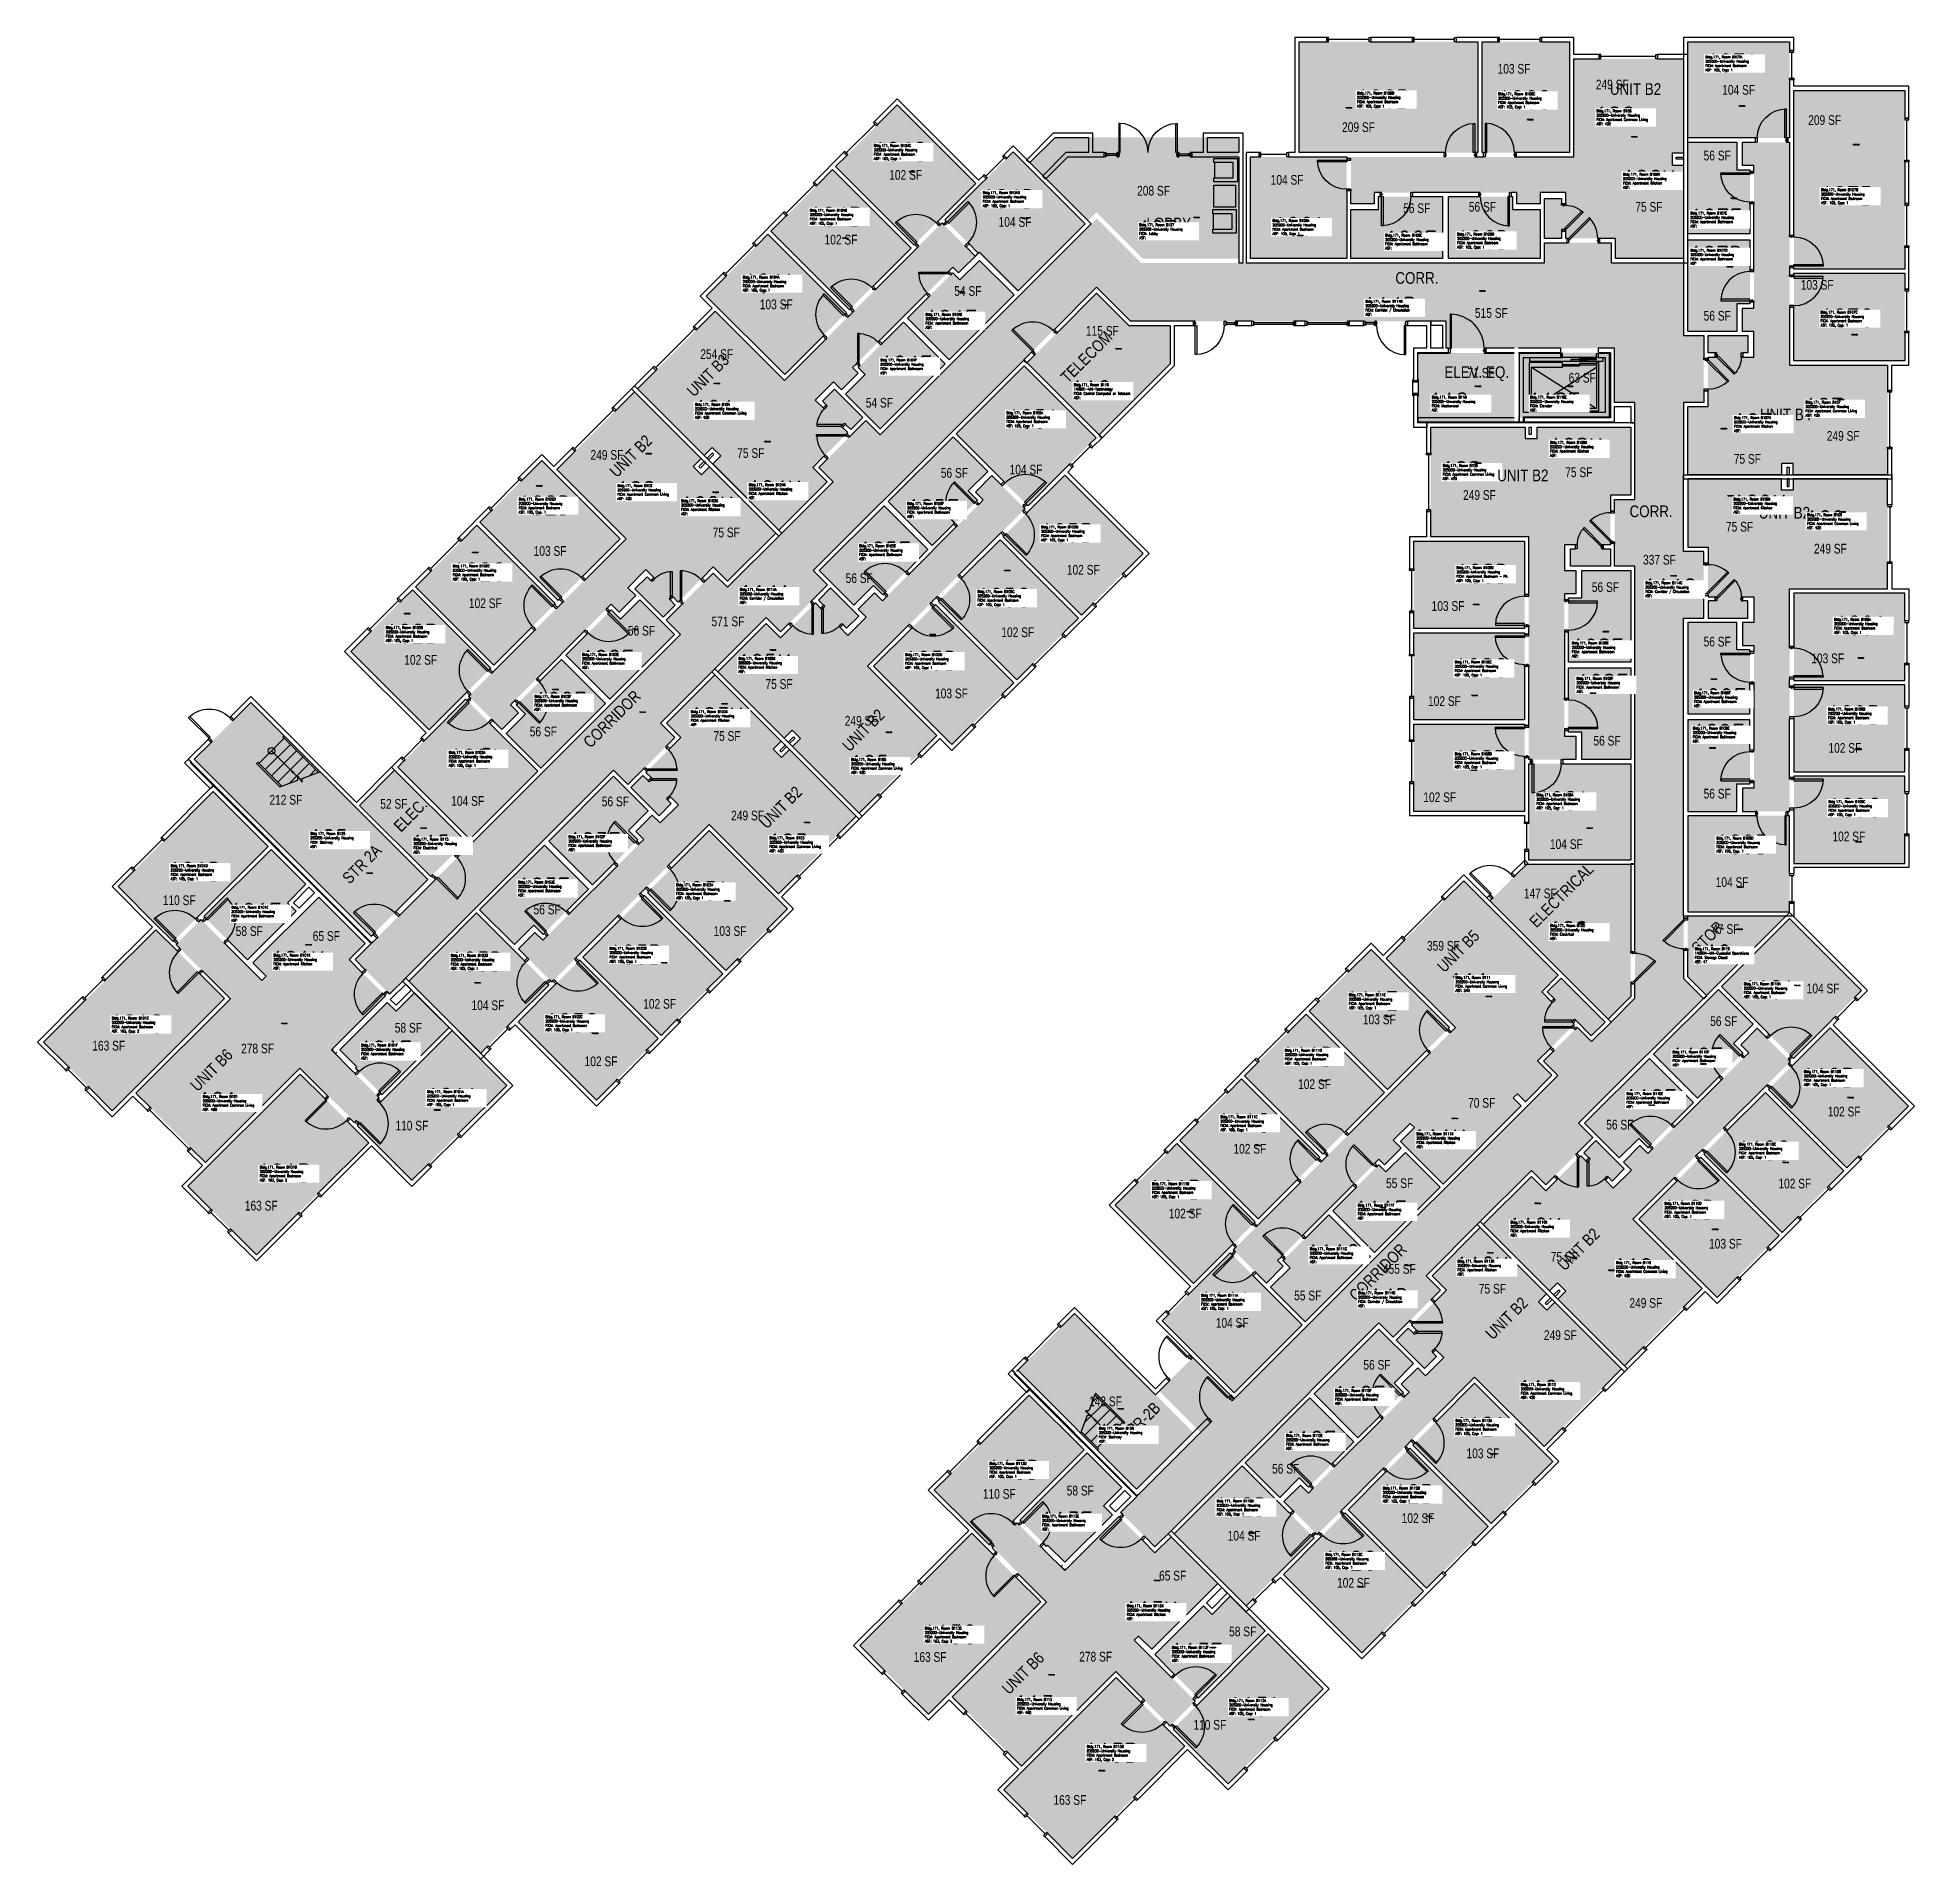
# Model space of a CAD drawing. Header units: inches. Extents: x -98 to 2219, y 102 to 2358.
import ezdxf
from ezdxf.enums import TextEntityAlignment as Align

# ---------------------------------------------------------------- set-up
doc = ezdxf.new("R2010")
doc.units = ezdxf.units.IN
doc.header["$LTSCALE"] = 48
doc.header["$MEASUREMENT"] = 0
for name, color, linetype in [('A-Area-Iden', 1, 'Continuous'), ('A-DOOR', 2, 'Continuous'), ('A-FLOR', 3, 'Continuous'), ('A-FURN', 3, 'Continuous'), ('A-GLAZ', 1, 'Continuous'), ('A-IDEN-RNUM', 7, 'Continuous'), ('A-IDEN-SNUM', 4, 'Continuous'), ('A-IDEN-VNUM', 4, 'Continuous'), ('A-WALL', 5, 'Continuous'), ('AREA-TEXT', 3, 'Continuous'), ('Rooms-Category-Color', 7, 'Continuous'), ('Rooms-College-Color', 7, 'Continuous'), ('Rooms-Department-Color', 7, 'Continuous'), ('Rooms-Division-Color', 7, 'Continuous'), ('Rooms-Information', 7, 'Continuous')]:
    doc.layers.add(name, color=color, linetype=linetype)
doc.styles.add('AREA', font='arial.ttf', dxfattribs={"width": 0.75, "height": 12})
doc.styles.add('DIMS', font='ARIALN.TTF')
doc.styles.add('ROOMSNUMBER', font='txt.shx', dxfattribs={"height": 0.03})
doc.styles.add('ROOMVNUMBER', font='simplex.shx', dxfattribs={"width": 0.85})
doc.styles.get("Standard").update_dxf_attribs({"font": 'ARIALN.TTF'})
doc.dimstyles.new('NBA 2004', dxfattribs={"dimscale": 128, "dimtxt": 0.125, "dimasz": 0.09375, "dimexe": 0.125, "dimexo": 0.125, "dimgap": 0.0625, "dimtad": 1, "dimdec": 3, "dimzin": 3, "dimdsep": 46, "dimlunit": 4, "dimtxsty": 'DIMS', "dimblk": 'ARCHTICK', "dimcen": 0.09375, "dimdle": 0.125, "dimclrd": 256, "dimclre": 256, "dimclrt": 2, "dimadec": 0, "dimazin": 0, "dimtfac": 0.75, "dimtdec": 3, "dimtmove": 2, "dimatfit": 2, "dimfxl": 0.125, "dimfrac": 2, "dimtolj": 1, "dimtzin": 0, "dimlwd": -1, "dimlwe": -1, "dimarcsym": 0})

# ---------------------------------------------------------------- blocks, each defined once
blk = doc.blocks.new('_ArchTick')
at = {"color": 0, "linetype": 'ByBlock', "const_width": 0.15}
blk.add_lwpolyline([(-0.5, -0.5), (0.5, 0.5)], dxfattribs=at)

msp = doc.modelspace()

# ---------------------------------------------------------------- hatches: boundary and pattern name
h = msp.add_hatch()
h.set_pattern_fill('ANSI31', color=256, style=0)
h.set_pattern_definition([(45, (1334.94064, 2730.53352), (-0.088388348, 0.088388348), [])])
h.paths.add_polyline_path([(1666.4, 2146.6), (1725.1, 2146.6), (1725.1, 2137.4), (1666.4, 2137.4)], flags=9)
h = msp.add_hatch()
h.set_pattern_fill('ANSI31', color=256, angle=-90, style=0)
h.set_pattern_definition([(315, (2585.01571, 2416.92189), (0.088388348, 0.088388348), [])])
h.paths.add_polyline_path([(2001.1, 2085.5), (2001.1, 2026.7), (1991.9, 2026.7), (1991.9, 2085.5)], flags=9)
h = msp.add_hatch()
h.set_pattern_fill('ANSI31', color=256, angle=-135, style=0)
h.set_pattern_definition([(270, (1622.14981, 1541.45565), (0.125, -3e-14), [])])
h.paths.add_polyline_path([(974.9, 1720), (933.3, 1678.5), (926.8, 1685), (968.3, 1726.5)], flags=9)
h = msp.add_hatch()
h.set_pattern_fill('ANSI31', color=256, angle=90, style=0)
h.set_pattern_definition([(135, (1222.829, 1277.82816), (-0.088388348, -0.088388348), [])])
h.paths.add_polyline_path([(1806.8, 1609.3), (1806.8, 1668), (1816, 1668), (1816, 1609.3)], flags=9)
h = msp.add_hatch()
h.set_pattern_fill('ANSI31', color=256, angle=45, style=0)
h.set_pattern_definition([(90, (-66.70435, 1779.02483), (-0.125, 2e-14), [])])
h.paths.add_polyline_path([(580.6, 1600.5), (622.1, 1642), (628.6, 1635.5), (587.1, 1594)], flags=9)
h = msp.add_hatch()
h.set_pattern_fill('ANSI31', color=256, style=0)
h.set_pattern_definition([(45, (2585.01571, 1213.70845), (0.088388348, -0.088388348), [])])
h.paths.add_polyline_path([(2001.1, 1545.2), (2001.1, 1603.9), (1991.9, 1603.9), (1991.9, 1545.2)], flags=9)
h = msp.add_hatch()
h.set_pattern_fill('ANSI31', color=256, style=0)
h.set_pattern_definition([(360, (771.34943, 690.65526), (-2e-14, -0.125), [])])
h.paths.add_polyline_path([(592.8, 1338), (634.4, 1379.5), (627.8, 1386), (586.3, 1344.5)], flags=9)
h = msp.add_hatch()
h.set_pattern_fill('ANSI31', color=256, angle=-135, style=0)
h.set_pattern_definition([(270, (2566.93916, 859.05579), (0.125, 2e-14), [])])
h.paths.add_polyline_path([(1919.6, 1037.6), (1878.1, 996.1), (1871.6, 1002.6), (1913.1, 1044.1)], flags=9)
h = msp.add_hatch()
h.set_pattern_fill('ANSI31', color=256, style=0)
h.set_pattern_definition([(1e-11, (1716.13877, 8.2554), (2e-14, -0.125), [])])
h.paths.add_polyline_path([(1537.6, 655.6), (1579.1, 697.1), (1572.6, 703.6), (1531.1, 662.1)], flags=9)
at = {"layer": 'Rooms-Category-Color', "true_color": 0x728ef3}
for points in [[(1459.4, 2215.7), (1459.4, 2352.4), (1679.9, 2352.4), (1679.9, 2215.7)], [(1793.2, 2352.4), (1685.2, 2352.4), (1685.2, 2215.7), (1793.2, 2215.7)], [(1939.2, 2352.4), (2064.9, 2352.4), (2064.9, 2233.7), (1939.2, 2233.7)], [(1933.9, 2214.8), (1849.8, 2214.8), (1849.8, 2109.7), (1788.7, 2109.7), (1788.7, 2118.6), (1783.4, 2118.6), (1783.4, 2109.7), (1762.2, 2109.7), (1762.2, 2159.1), (1783.4, 2159.1), (1783.4, 2152.6), (1788.7, 2152.6), (1788.7, 2166.3), (1757, 2166.3), (1757, 2152.4), (1728.2, 2152.4), (1728.2, 2166.3), (1552.2, 2166.3), (1552.2, 2152.4), (1523.4, 2152.4), (1523.4, 2210.4), (1798.4, 2210.4), (1798.4, 2331.4), (1933.9, 2331.4)], [(1060.1, 2177.8), (963.4, 2274.5), (887.3, 2198.3), (984, 2101.7)], [(2070.2, 2292.4), (2206.9, 2292.4), (2206.9, 2071.9), (2070.2, 2071.9)], [(1939.2, 2228.4), (1999.7, 2228.4), (1999.7, 2194.4), (2015.9, 2194.4), (2015.9, 2115.3), (1939.2, 2115.3)], [(2069.3, 1817.9), (2069.3, 1902.1), (1964.2, 1902.1), (1964.2, 1963.2), (1973.1, 1963.2), (1973.1, 1968.5), (1964.2, 1968.5), (1964.2, 1989.7), (2013.5, 1989.7), (2013.5, 1968.5), (2007.1, 1968.5), (2007.1, 1963.2), (2020.8, 1963.2), (2020.8, 1994.9), (2006.9, 1994.9), (2006.9, 2023.7), (2020.8, 2023.7), (2020.8, 2199.7), (2006.9, 2199.7), (2006.9, 2228.4), (2064.9, 2228.4), (2064.9, 1953.4), (2185.9, 1953.4), (2185.9, 1817.9)], [(1195.2, 2127.5), (1106.3, 2216.5), (1022.3, 2132.5), (1111.2, 2043.6)], [(1399.4, 2084.7), (1399.4, 2210.4), (1518.2, 2210.4), (1518.2, 2084.7)], [(1849.8, 2084.7), (1849.8, 2214.8), (1919.9, 2214.8), (1919.9, 2200.2), (1933.9, 2200.2), (1933.9, 2084.7)], [(883.6, 2194.6), (980.3, 2097.9), (904.2, 2021.8), (807.5, 2118.5)], [(1523.4, 2084.7), (1523.4, 2145.2), (1557.4, 2145.2), (1557.4, 2161.4), (1636.6, 2161.4), (1636.6, 2084.7)], [(1643.8, 2084.7), (1643.8, 2161.4), (1723, 2161.4), (1723, 2145.2), (1757, 2145.2), (1757, 2084.7)], [(725.2, 1841.6), (784.7, 1901.1), (859.1, 1826.8), (902.3, 1870), (895.9, 1876.3), (899.7, 1880), (906, 1873.7), (921, 1888.7), (886.1, 1923.6), (871.1, 1908.6), (875.6, 1904.1), (871.9, 1900.4), (862.2, 1910), (884.6, 1932.5), (894.5, 1922.6), (915.1, 1943.2), (908.1, 1950.2), (1032, 2074.2), (1039, 2067.2), (1059.6, 2087.8), (1018.6, 2128.8), (824.1, 1934.3), (738.6, 2019.9), (642.8, 1924.1)], [(727.4, 2038.5), (803.8, 2114.8), (900.5, 2018.1), (824.1, 1941.8)], [(1939.2, 2108), (2015.9, 2108), (2015.9, 2028.9), (1999.7, 2028.9), (1999.7, 1994.9), (1939.2, 1994.9)], [(1107.5, 2039.9), (1064.7, 2082.6), (1040.7, 2058.6), (1032, 2067.3), (976.1, 2011.3), (1027.5, 1959.9)], [(2206.9, 1958.7), (2206.9, 2066.7), (2070.2, 2066.7), (2070.2, 1958.7)], [(1022.4, 1954.7), (970.9, 2006.2), (915, 1950.2), (923.6, 1941.6), (899.6, 1917.5), (942.4, 1874.7)], [(1119.9, 1952.5), (1208.8, 1863.6), (1124.8, 1779.7), (1035.9, 1868.6)], [(721.5, 1837.9), (662, 1778.4), (736.3, 1704.1), (693.1, 1660.8), (686.8, 1667.2), (683.1, 1663.5), (689.4, 1657.1), (674.4, 1642.1), (639.5, 1677.1), (654.5, 1692), (659, 1687.5), (662.8, 1691.2), (653.1, 1700.9), (630.7, 1678.5), (640.5, 1668.7), (620.1, 1648.3), (610.3, 1658.1), (485.9, 1533.7), (495.7, 1523.9), (475.3, 1503.5), (434.3, 1544.5), (628.8, 1739), (543.2, 1824.6), (639, 1920.4)], [(876.7, 1809.1), (784.7, 1901.1), (735.1, 1851.5), (745.5, 1841.2), (735.6, 1831.3), (817.2, 1749.6)], [(1939.2, 1902.1), (2069.3, 1902.1), (2069.3, 1831.9), (2054.7, 1831.9), (2054.7, 1817.9), (1939.2, 1817.9)], [(1738.5, 1876.8), (1738.5, 1792.7), (1843.7, 1792.7), (1843.7, 1731.5), (1834.7, 1731.5), (1834.7, 1726.3), (1843.7, 1726.3), (1843.7, 1705.1), (1794.3, 1705.1), (1794.3, 1726.3), (1800.7, 1726.3), (1800.7, 1731.5), (1787, 1731.5), (1787, 1699.8), (1800.9, 1699.8), (1800.9, 1671.1), (1787, 1671.1), (1787, 1495.1), (1800.9, 1495.1), (1800.9, 1466.3), (1742.9, 1466.3), (1742.9, 1741.3), (1621.9, 1741.3), (1621.9, 1876.8)], [(1868.7, 1792.7), (1738.5, 1792.7), (1738.5, 1862.8), (1753.2, 1862.8), (1753.2, 1876.8), (1868.7, 1876.8)], [(1032.2, 1864.9), (1075, 1822.1), (1050.9, 1798), (1062.4, 1786.5), (1006.5, 1730.6), (952.2, 1784.9)], [(448.3, 1759.3), (524.7, 1835.7), (621.4, 1739), (545, 1662.6)], [(754, 1686.4), (662, 1778.4), (711.6, 1828), (721.9, 1817.7), (731.8, 1827.6), (813.5, 1745.9)], [(833.9, 1482.6), (893.4, 1542.1), (819.1, 1616.4), (862.3, 1659.6), (868.7, 1653.3), (872.4, 1657), (866, 1663.3), (881, 1678.3), (915.9, 1643.4), (900.9, 1628.4), (896.4, 1633), (892.7, 1629.3), (902.4, 1619.6), (924.8, 1642), (915, 1651.8), (935.3, 1672.1), (945.1, 1662.3), (1069.6, 1786.8), (1059.8, 1796.6), (1080.1, 1817), (1121.1, 1775.9), (926.7, 1581.5), (1012.2, 1495.9), (916.4, 1400.1)], [(1170.1, 1817.5), (1266.8, 1720.8), (1190.7, 1644.7), (1094, 1741.4)], [(1939.2, 1728.5), (2069.3, 1728.5), (2069.3, 1798.7), (2054.7, 1798.7), (2054.7, 1812.7), (1939.2, 1812.7)], [(2069.3, 1812.7), (2069.3, 1728.5), (1964.2, 1728.5), (1964.2, 1667.4), (1973.1, 1667.4), (1973.1, 1662.2), (1964.2, 1662.2), (1964.2, 1641), (2013.5, 1641), (2013.5, 1662.2), (2007.1, 1662.2), (2007.1, 1667.4), (2020.8, 1667.4), (2020.8, 1635.7), (2006.9, 1635.7), (2006.9, 1607), (2020.8, 1607), (2020.8, 1430.9), (2006.9, 1430.9), (2006.9, 1402.2), (2064.9, 1402.2), (2064.9, 1677.2), (2185.9, 1677.2), (2185.9, 1812.7)], [(947.1, 1779.7), (1001.3, 1725.5), (945.4, 1669.5), (933.9, 1681), (909.8, 1656.9), (867.1, 1699.7)], [(368.5, 1679.5), (444.6, 1755.6), (541.3, 1658.9), (465.2, 1582.8)], [(1187, 1641), (1090.3, 1737.7), (1014.2, 1661.6), (1110.9, 1564.9)], [(1600.9, 1736.1), (1600.9, 1628.1), (1737.7, 1628.1), (1737.7, 1736.1)], [(1868.7, 1586.7), (1791.9, 1586.7), (1791.9, 1665.8), (1808.2, 1665.8), (1808.2, 1699.8), (1868.7, 1699.8)], [(364.8, 1675.8), (288.7, 1599.7), (385.4, 1503), (461.5, 1579.1)], [(2206.9, 1671.9), (2206.9, 1563.9), (2070.2, 1563.9), (2070.2, 1671.9)], [(608.4, 1540.8), (688.4, 1620.8), (645.6, 1663.5), (621.6, 1639.5), (610.1, 1651), (554.1, 1595)], [(1030.8, 1484.8), (1107.1, 1561.2), (1010.4, 1657.9), (934.1, 1581.5)], [(801.4, 1634.1), (893.4, 1542.1), (843.8, 1492.5), (833.5, 1502.8), (823.6, 1492.9), (741.9, 1574.6)], [(1600.9, 1515.2), (1737.7, 1515.2), (1737.7, 1622.8), (1600.9, 1622.8)], [(1939.2, 1522.6), (2015.9, 1522.6), (2015.9, 1601.7), (1999.7, 1601.7), (1999.7, 1635.7), (1939.2, 1635.7)], [(493, 1533.9), (549, 1589.9), (603.3, 1535.6), (523.3, 1455.6), (480.5, 1498.4), (504.5, 1522.4)], [(1868.7, 1466.3), (1808.2, 1466.3), (1808.2, 1500.3), (1791.9, 1500.3), (1791.9, 1579.5), (1868.7, 1579.5)], [(678.7, 1511.4), (770.7, 1419.4), (820.3, 1469), (810, 1479.3), (819.9, 1489.2), (738.2, 1570.9)], [(2206.9, 1451.1), (2070.2, 1451.1), (2070.2, 1558.7), (2206.9, 1558.7)], [(435.6, 1367.9), (346.7, 1456.9), (430.6, 1540.8), (519.5, 1451.9)], [(1737.7, 1402.3), (1600.9, 1402.3), (1600.9, 1509.9), (1737.7, 1509.9)], [(1939.2, 1402.2), (1999.7, 1402.2), (1999.7, 1436.2), (2015.9, 1436.2), (2015.9, 1515.3), (1939.2, 1515.3)], [(830.2, 1478.9), (770.7, 1419.4), (696.4, 1493.7), (653.2, 1450.5), (659.5, 1444.2), (655.8, 1440.4), (649.5, 1446.8), (634.5, 1431.8), (669.4, 1396.9), (684.4, 1411.9), (679.8, 1416.4), (683.5, 1420.1), (693.2, 1410.4), (670.8, 1388), (661, 1397.8), (640.7, 1377.5), (650.5, 1367.7), (526, 1243.2), (516.2, 1253), (495.9, 1232.7), (536.9, 1191.7), (731.3, 1386.1), (816.9, 1300.6), (912.7, 1396.4)], [(1868.7, 1342.3), (1742.9, 1342.3), (1742.9, 1461.1), (1868.7, 1461.1)], [(613.1, 1445.7), (533.1, 1365.7), (587.3, 1311.5), (643.3, 1367.4), (631.8, 1378.9), (655.9, 1403)], [(2070.2, 1338.2), (2206.9, 1338.2), (2206.9, 1445.8), (2070.2, 1445.8)], [(119.1, 1426.7), (186.7, 1359.1), (98.6, 1271), (69.4, 1241.8), (1.8, 1309.4)], [(1939.2, 1278.2), (2064.9, 1278.2), (2064.9, 1396.9), (1939.2, 1396.9)], [(751.6, 1205.7), (828, 1282), (731.3, 1378.7), (655, 1302.4)], [(190.4, 1355.4), (233.5, 1312.3), (210.9, 1289.6), (221.4, 1279.1), (161.2, 1218.9), (107.6, 1272.6)], [(527.9, 1360.6), (582.2, 1306.3), (526.3, 1250.4), (514.8, 1261.9), (490.7, 1237.8), (447.9, 1280.6)], [(575.1, 1222.5), (671.8, 1125.8), (747.9, 1201.9), (651.2, 1298.6)], [(1378.1, 861.1), (1652.3, 1135.4), (1566.8, 1220.9), (1662.6, 1316.7), (1779.3, 1200), (1759, 1179.6), (1770.7, 1167.8), (1774.2, 1171.3), (1765.8, 1179.6), (1782.8, 1196.5), (1837.1, 1142.2), (1820.1, 1125.3), (1801, 1144.4), (1797.6, 1140.9), (1799, 1139.5), (1753.7, 1094.3), (1771.4, 1076.6), (1738.7, 1043.9), (1728.8, 1053.8), (1723.7, 1048.7), (1681, 1091.4), (1601.8, 1012.1), (1596.6, 1017.2), (1575.7, 996.3), (1585.5, 986.5), (1564.9, 965.9), (1557.8, 972.9), (1432.6, 847.7), (1439.7, 840.7), (1419.1, 820.1)], [(306.7, 1239.1), (249.2, 1296.6), (167.8, 1215.2), (225.3, 1157.7)], [(444.2, 1276.9), (360.3, 1192.9), (449.2, 1104), (533.2, 1188)], [(48.2, 1256.1), (133, 1171.3), (-5.6, 1032.7), (-90.4, 1117.5)], [(23.6, 1054.4), (109.3, 968.7), (225.9, 1085.3), (297.8, 1015.5), (327.5, 1045.2), (264.9, 1107.8), (331.6, 1174.5), (286.9, 1219.3), (225.3, 1157.7), (184.2, 1198.8), (179.1, 1193.6), (103.9, 1268.9), (73.1, 1238.1), (140.2, 1171)], [(2060, 1272.9), (1939.2, 1272.9), (1939.2, 1198.2), (1962.2, 1175.1)], [(2064.7, 1270.1), (2153.6, 1181.2), (2069.6, 1097.3), (1980.7, 1186.2)], [(1548.2, 1232), (1644.9, 1135.4), (1568.5, 1059), (1471.8, 1155.7)], [(495.3, 1142.7), (592, 1046), (668.1, 1122.1), (571.4, 1218.8)], [(1977, 1182.5), (2019.8, 1139.7), (1995.7, 1115.6), (2007.2, 1104.1), (1951.2, 1048.2), (1897, 1102.5)], [(327.5, 1052.7), (410.3, 1135.5), (367.5, 1178.3), (344.9, 1155.6), (333.9, 1166.6), (275.2, 1107.8), (296.1, 1086.9), (294.7, 1085.4)], [(1468.1, 1152), (1564.8, 1055.3), (1488.7, 979.2), (1392, 1075.9)], [(414, 1131.8), (481.6, 1064.1), (364.3, 946.9), (296.7, 1014.5)], [(1778.7, 800.2), (1838.2, 859.7), (1763.9, 934), (1807.1, 977.2), (1813.4, 970.9), (1817.2, 974.6), (1810.8, 980.9), (1825.8, 995.9), (1860.7, 961), (1845.7, 946), (1841.2, 950.6), (1837.5, 946.9), (1847.2, 937.2), (1869.6, 959.6), (1859.8, 969.4), (1880.1, 989.7), (1889.9, 979.9), (2014.4, 1104.4), (2004.6, 1114.2), (2024.9, 1134.6), (2065.9, 1093.5), (1871.4, 899.1), (1957, 813.5), (1861.2, 717.7)], [(2114.9, 1135.1), (2211.6, 1038.4), (2135.5, 962.3), (2038.8, 1059)], [(1733.6, 1038.8), (1637.1, 942.3), (1584.5, 994.9), (1681, 1091.4)], [(1891.9, 1097.3), (1946.1, 1043.1), (1890.2, 987.1), (1878.7, 998.6), (1854.6, 974.5), (1811.8, 1017.3)], [(226.2, 1078.1), (311, 993.3), (172.4, 854.7), (87.6, 939.5)], [(1312.2, 996.1), (1388.3, 1072.2), (1485, 975.5), (1408.9, 899.4)], [(2131.8, 958.6), (2035.1, 1055.3), (1959, 979.2), (2055.6, 882.5)], [(1308.5, 992.3), (1232.4, 916.2), (1329.1, 819.5), (1405.2, 895.6)], [(1552.6, 857.8), (1633.4, 938.6), (1590.6, 981.3), (1566.6, 957.3), (1557.8, 966.1), (1501.1, 909.4)], [(1975.6, 802.4), (2051.9, 878.8), (1955.2, 975.5), (1878.9, 899.1)], [(1746.2, 951.7), (1838.2, 859.7), (1788.6, 810.1), (1778.3, 820.4), (1768.4, 810.5), (1686.7, 892.2)], [(1467, 772.2), (1547.5, 852.7), (1496, 904.2), (1439.5, 847.7), (1448.2, 839), (1424.2, 814.9)], [(1623.5, 829), (1715.5, 737), (1765.1, 786.6), (1754.8, 796.9), (1764.7, 806.8), (1683, 888.5)], [(1379.3, 684.5), (1463.3, 768.5), (1374.4, 857.4), (1290.4, 773.4)], [(1775, 796.5), (1715.5, 737), (1641.2, 811.3), (1598, 768.1), (1604.3, 761.8), (1600.6, 758), (1594.2, 764.4), (1579.3, 749.4), (1614.2, 714.5), (1629.2, 729.5), (1624.6, 734), (1628.3, 737.7), (1638, 728), (1615.6, 705.6), (1605.8, 715.4), (1585.4, 695.1), (1595.3, 685.3), (1470.8, 560.8), (1461, 570.6), (1440.6, 550.3), (1481.7, 509.3), (1676.1, 703.7), (1761.7, 618.2), (1857.5, 714)], [(1557.9, 763.3), (1600.6, 720.6), (1576.6, 696.5), (1588.1, 685), (1532.1, 629.1), (1477.9, 683.3)], [(1676.1, 696.3), (1772.8, 599.6), (1696.4, 523.3), (1599.7, 620)], [(1126.4, 681.7), (1194, 614.1), (1076.7, 496.8), (1009.1, 564.4)], [(1472.7, 678.2), (1527, 623.9), (1471, 568), (1459.6, 579.5), (1435.5, 555.4), (1392.7, 598.2)], [(1170.1, 475.3), (1149.1, 496.2), (1147.7, 494.8), (1114.9, 527.6), (1197.8, 610.4), (1240.5, 567.6), (1217.9, 545), (1228.9, 534)], [(1616.6, 443.4), (1519.9, 540.1), (1596, 616.2), (1692.7, 519.5)], [(1389, 594.5), (1305.1, 510.5), (1394, 421.6), (1477.9, 505.6)], [(1536.8, 363.6), (1440.1, 460.3), (1516.2, 536.4), (1612.9, 439.7)], [(917, 372.5), (1001.8, 287.7), (1140.4, 426.3), (1055.5, 511.1)], [(1116.7, 223.7), (1031, 309.4), (1147.6, 426), (1077.8, 497.9), (1107.5, 527.6), (1170.1, 465), (1236.8, 531.7), (1281.5, 487), (1219.9, 425.4), (1261, 384.3), (1255.9, 379.2), (1331.1, 304), (1300.4, 273.2), (1233.3, 340.3)], [(1301.3, 506.8), (1358.9, 449.3), (1277.5, 367.9), (1219.9, 425.4)], [(1334.8, 307.7), (1281.2, 361.3), (1341.4, 421.5), (1351.9, 411), (1374.5, 433.6), (1417.7, 390.5)], [(1421.4, 386.8), (1489, 319.2), (1371.7, 201.9), (1304.1, 269.5)], [(1179.8, 109.7), (1095, 194.5), (1233.5, 333.1), (1318.4, 248.3)]]:
    msp.add_hatch(color=171, dxfattribs=at).paths.add_polyline_path(points)
at = {"layer": 'Rooms-Category-Color', "true_color": 0xadadad}
for points in [[(1384.9, 2084.7), (1384.9, 2234.4), (1158.2, 2234.4), (1126.9, 2203.2), (1198.9, 2131.3), (1209.5, 2141.9), (1266.7, 2084.7)], [(1166.9, 2091.8), (1251.3, 2007.4), (1641, 2007.4), (1641, 1974.1), (1848.9, 1974.1), (1848.9, 1907.3), (1873.9, 1907.3), (1958.9, 1907.3), (1958.9, 1989.7), (1933.9, 1989.7), (1933.9, 2079.4), (1844.5, 2079.4), (1844.5, 2104.4), (1762.2, 2104.4), (1762.2, 2079.4), (1264.5, 2079.4), (1209.5, 2134.4)], [(1166.9, 2091.8), (942.4, 1867.3), (924.7, 1885), (866.5, 1826.8), (884.2, 1809.1), (754, 1679), (736.3, 1696.6), (678.1, 1638.4), (695.8, 1620.8), (294.3, 1219.3), (336.8, 1176.8), (613.1, 1453.2), (630.8, 1435.5), (689, 1493.7), (671.3, 1511.4), (801.4, 1641.5), (819.1, 1623.8), (877.3, 1682), (859.6, 1699.7), (1209.3, 2049.4)], [(1724.9, 1882.1), (1724.9, 1968.2), (1605.9, 1968.2), (1605.9, 1882.1)], [(1828.4, 1968.8), (1730.2, 1968.8), (1730.2, 1888.3), (1843.7, 1888.3), (1843.7, 1968.8)], [(1933.9, 1907.3), (1873.9, 1907.3), (1873.9, 1787.4), (1848.9, 1787.4), (1848.9, 1705.1), (1873.9, 1705.1), (1873.9, 1171.7), (1958.5, 1171.4), (1933.9, 1196), (1933.9, 1641), (1958.9, 1641), (1958.9, 1723.3), (1933.9, 1723.3)], [(384, 1318.1), (165.5, 1536.6), (95.5, 1466.6), (313.9, 1248.1)], [(431, 1365.1), (342.9, 1453.1), (300.4, 1410.6), (388.5, 1322.6)], [(1868.7, 1173.9), (1868.7, 1337.1), (1740.2, 1337.1), (1694.9, 1291.8), (1840.8, 1146)], [(1328.2, 728.1), (1286.8, 686.8), (1302.2, 671.4), (1337.9, 635.7), (1239.1, 536.9), (1281.5, 494.4), (1557.9, 770.8), (1575.5, 753.1), (1633.8, 811.3), (1616.1, 829), (1746.2, 959.1), (1763.9, 941.4), (1822.1, 999.6), (1804.4, 1017.3), (1958.5, 1171.4), (1873.9, 1171.7), (1820.4, 1118.1), (1802.7, 1135.8), (1760.9, 1094), (1778.6, 1076.3), (1379.3, 677.1)], [(1328.7, 635.7), (1258.7, 565.7), (1112.1, 712.3), (1182.1, 782.3)]]:
    msp.add_hatch(color=253, dxfattribs=at).paths.add_polyline_path(points)
at = {"layer": 'Rooms-Category-Color', "true_color": 0xe3c5e1}
msp.add_hatch(color=254, dxfattribs=at).paths.add_polyline_path([(1212.5, 1867.3), (1123.6, 1956.3), (1209.3, 2042), (1249.1, 2002.2), (1300.2, 2002.2), (1300.2, 1955)])
at = {"layer": 'Rooms-College-Color', "true_color": 0xadadad}
for points in [[(1459.4, 2215.7), (1459.4, 2352.4), (1679.9, 2352.4), (1679.9, 2215.7)], [(1793.2, 2352.4), (1685.2, 2352.4), (1685.2, 2215.7), (1793.2, 2215.7)], [(1939.2, 2352.4), (2064.9, 2352.4), (2064.9, 2233.7), (1939.2, 2233.7)], [(1933.9, 2214.8), (1849.8, 2214.8), (1849.8, 2109.7), (1788.7, 2109.7), (1788.7, 2118.6), (1783.4, 2118.6), (1783.4, 2109.7), (1762.2, 2109.7), (1762.2, 2159.1), (1783.4, 2159.1), (1783.4, 2152.6), (1788.7, 2152.6), (1788.7, 2166.3), (1757, 2166.3), (1757, 2152.4), (1728.2, 2152.4), (1728.2, 2166.3), (1552.2, 2166.3), (1552.2, 2152.4), (1523.4, 2152.4), (1523.4, 2210.4), (1798.4, 2210.4), (1798.4, 2331.4), (1933.9, 2331.4)], [(1060.1, 2177.8), (963.4, 2274.5), (887.3, 2198.3), (984, 2101.7)], [(2070.2, 2292.4), (2206.9, 2292.4), (2206.9, 2071.9), (2070.2, 2071.9)], [(1384.9, 2084.7), (1384.9, 2234.4), (1158.2, 2234.4), (1126.9, 2203.2), (1198.9, 2131.3), (1209.5, 2141.9), (1266.7, 2084.7)], [(1939.2, 2228.4), (1999.7, 2228.4), (1999.7, 2194.4), (2015.9, 2194.4), (2015.9, 2115.3), (1939.2, 2115.3)], [(2069.3, 1817.9), (2069.3, 1902.1), (1964.2, 1902.1), (1964.2, 1963.2), (1973.1, 1963.2), (1973.1, 1968.5), (1964.2, 1968.5), (1964.2, 1989.7), (2013.5, 1989.7), (2013.5, 1968.5), (2007.1, 1968.5), (2007.1, 1963.2), (2020.8, 1963.2), (2020.8, 1994.9), (2006.9, 1994.9), (2006.9, 2023.7), (2020.8, 2023.7), (2020.8, 2199.7), (2006.9, 2199.7), (2006.9, 2228.4), (2064.9, 2228.4), (2064.9, 1953.4), (2185.9, 1953.4), (2185.9, 1817.9)], [(1195.2, 2127.5), (1106.3, 2216.5), (1022.3, 2132.5), (1111.2, 2043.6)], [(1399.4, 2084.7), (1399.4, 2210.4), (1518.2, 2210.4), (1518.2, 2084.7)], [(1849.8, 2084.7), (1849.8, 2214.8), (1919.9, 2214.8), (1919.9, 2200.2), (1933.9, 2200.2), (1933.9, 2084.7)], [(883.6, 2194.6), (980.3, 2097.9), (904.2, 2021.8), (807.5, 2118.5)], [(1523.4, 2084.7), (1523.4, 2145.2), (1557.4, 2145.2), (1557.4, 2161.4), (1636.6, 2161.4), (1636.6, 2084.7)], [(1643.8, 2084.7), (1643.8, 2161.4), (1723, 2161.4), (1723, 2145.2), (1757, 2145.2), (1757, 2084.7)], [(1166.9, 2091.8), (1251.3, 2007.4), (1641, 2007.4), (1641, 1974.1), (1848.9, 1974.1), (1848.9, 1907.3), (1873.9, 1907.3), (1958.9, 1907.3), (1958.9, 1989.7), (1933.9, 1989.7), (1933.9, 2079.4), (1844.5, 2079.4), (1844.5, 2104.4), (1762.2, 2104.4), (1762.2, 2079.4), (1264.5, 2079.4), (1209.5, 2134.4)], [(725.2, 1841.6), (784.7, 1901.1), (859.1, 1826.8), (902.3, 1870), (895.9, 1876.3), (899.7, 1880), (906, 1873.7), (921, 1888.7), (886.1, 1923.6), (871.1, 1908.6), (875.6, 1904.1), (871.9, 1900.4), (862.2, 1910), (884.6, 1932.5), (894.5, 1922.6), (915.1, 1943.2), (908.1, 1950.2), (1032, 2074.2), (1039, 2067.2), (1059.6, 2087.8), (1018.6, 2128.8), (824.1, 1934.3), (738.6, 2019.9), (642.8, 1924.1)], [(727.4, 2038.5), (803.8, 2114.8), (900.5, 2018.1), (824.1, 1941.8)], [(1166.9, 2091.8), (942.4, 1867.3), (924.7, 1885), (866.5, 1826.8), (884.2, 1809.1), (754, 1679), (736.3, 1696.6), (678.1, 1638.4), (695.8, 1620.8), (294.3, 1219.3), (336.8, 1176.8), (613.1, 1453.2), (630.8, 1435.5), (689, 1493.7), (671.3, 1511.4), (801.4, 1641.5), (819.1, 1623.8), (877.3, 1682), (859.6, 1699.7), (1209.3, 2049.4)], [(1939.2, 2108), (2015.9, 2108), (2015.9, 2028.9), (1999.7, 2028.9), (1999.7, 1994.9), (1939.2, 1994.9)], [(1107.5, 2039.9), (1064.7, 2082.6), (1040.7, 2058.6), (1032, 2067.3), (976.1, 2011.3), (1027.5, 1959.9)], [(2206.9, 1958.7), (2206.9, 2066.7), (2070.2, 2066.7), (2070.2, 1958.7)], [(1212.5, 1867.3), (1123.6, 1956.3), (1209.3, 2042), (1249.1, 2002.2), (1300.2, 2002.2), (1300.2, 1955)], [(1022.4, 1954.7), (970.9, 2006.2), (915, 1950.2), (923.6, 1941.6), (899.6, 1917.5), (942.4, 1874.7)], [(1119.9, 1952.5), (1208.8, 1863.6), (1124.8, 1779.7), (1035.9, 1868.6)], [(1724.9, 1882.1), (1724.9, 1968.2), (1605.9, 1968.2), (1605.9, 1882.1)], [(1828.4, 1968.8), (1730.2, 1968.8), (1730.2, 1888.3), (1843.7, 1888.3), (1843.7, 1968.8)], [(721.5, 1837.9), (662, 1778.4), (736.3, 1704.1), (693.1, 1660.8), (686.8, 1667.2), (683.1, 1663.5), (689.4, 1657.1), (674.4, 1642.1), (639.5, 1677.1), (654.5, 1692), (659, 1687.5), (662.8, 1691.2), (653.1, 1700.9), (630.7, 1678.5), (640.5, 1668.7), (620.1, 1648.3), (610.3, 1658.1), (485.9, 1533.7), (495.7, 1523.9), (475.3, 1503.5), (434.3, 1544.5), (628.8, 1739), (543.2, 1824.6), (639, 1920.4)], [(876.7, 1809.1), (784.7, 1901.1), (735.1, 1851.5), (745.5, 1841.2), (735.6, 1831.3), (817.2, 1749.6)], [(1933.9, 1907.3), (1873.9, 1907.3), (1873.9, 1787.4), (1848.9, 1787.4), (1848.9, 1705.1), (1873.9, 1705.1), (1873.9, 1171.7), (1958.5, 1171.4), (1933.9, 1196), (1933.9, 1641), (1958.9, 1641), (1958.9, 1723.3), (1933.9, 1723.3)], [(1939.2, 1902.1), (2069.3, 1902.1), (2069.3, 1831.9), (2054.7, 1831.9), (2054.7, 1817.9), (1939.2, 1817.9)], [(1738.5, 1876.8), (1738.5, 1792.7), (1843.7, 1792.7), (1843.7, 1731.5), (1834.7, 1731.5), (1834.7, 1726.3), (1843.7, 1726.3), (1843.7, 1705.1), (1794.3, 1705.1), (1794.3, 1726.3), (1800.7, 1726.3), (1800.7, 1731.5), (1787, 1731.5), (1787, 1699.8), (1800.9, 1699.8), (1800.9, 1671.1), (1787, 1671.1), (1787, 1495.1), (1800.9, 1495.1), (1800.9, 1466.3), (1742.9, 1466.3), (1742.9, 1741.3), (1621.9, 1741.3), (1621.9, 1876.8)], [(1868.7, 1792.7), (1738.5, 1792.7), (1738.5, 1862.8), (1753.2, 1862.8), (1753.2, 1876.8), (1868.7, 1876.8)], [(1032.2, 1864.9), (1075, 1822.1), (1050.9, 1798), (1062.4, 1786.5), (1006.5, 1730.6), (952.2, 1784.9)], [(448.3, 1759.3), (524.7, 1835.7), (621.4, 1739), (545, 1662.6)], [(754, 1686.4), (662, 1778.4), (711.6, 1828), (721.9, 1817.7), (731.8, 1827.6), (813.5, 1745.9)], [(833.9, 1482.6), (893.4, 1542.1), (819.1, 1616.4), (862.3, 1659.6), (868.7, 1653.3), (872.4, 1657), (866, 1663.3), (881, 1678.3), (915.9, 1643.4), (900.9, 1628.4), (896.4, 1633), (892.7, 1629.3), (902.4, 1619.6), (924.8, 1642), (915, 1651.8), (935.3, 1672.1), (945.1, 1662.3), (1069.6, 1786.8), (1059.8, 1796.6), (1080.1, 1817), (1121.1, 1775.9), (926.7, 1581.5), (1012.2, 1495.9), (916.4, 1400.1)], [(1170.1, 1817.5), (1266.8, 1720.8), (1190.7, 1644.7), (1094, 1741.4)], [(1939.2, 1728.5), (2069.3, 1728.5), (2069.3, 1798.7), (2054.7, 1798.7), (2054.7, 1812.7), (1939.2, 1812.7)], [(2069.3, 1812.7), (2069.3, 1728.5), (1964.2, 1728.5), (1964.2, 1667.4), (1973.1, 1667.4), (1973.1, 1662.2), (1964.2, 1662.2), (1964.2, 1641), (2013.5, 1641), (2013.5, 1662.2), (2007.1, 1662.2), (2007.1, 1667.4), (2020.8, 1667.4), (2020.8, 1635.7), (2006.9, 1635.7), (2006.9, 1607), (2020.8, 1607), (2020.8, 1430.9), (2006.9, 1430.9), (2006.9, 1402.2), (2064.9, 1402.2), (2064.9, 1677.2), (2185.9, 1677.2), (2185.9, 1812.7)], [(947.1, 1779.7), (1001.3, 1725.5), (945.4, 1669.5), (933.9, 1681), (909.8, 1656.9), (867.1, 1699.7)], [(368.5, 1679.5), (444.6, 1755.6), (541.3, 1658.9), (465.2, 1582.8)], [(1187, 1641), (1090.3, 1737.7), (1014.2, 1661.6), (1110.9, 1564.9)], [(1600.9, 1736.1), (1600.9, 1628.1), (1737.7, 1628.1), (1737.7, 1736.1)], [(1868.7, 1586.7), (1791.9, 1586.7), (1791.9, 1665.8), (1808.2, 1665.8), (1808.2, 1699.8), (1868.7, 1699.8)], [(364.8, 1675.8), (288.7, 1599.7), (385.4, 1503), (461.5, 1579.1)], [(2206.9, 1671.9), (2206.9, 1563.9), (2070.2, 1563.9), (2070.2, 1671.9)], [(608.4, 1540.8), (688.4, 1620.8), (645.6, 1663.5), (621.6, 1639.5), (610.1, 1651), (554.1, 1595)], [(1030.8, 1484.8), (1107.1, 1561.2), (1010.4, 1657.9), (934.1, 1581.5)], [(801.4, 1634.1), (893.4, 1542.1), (843.8, 1492.5), (833.5, 1502.8), (823.6, 1492.9), (741.9, 1574.6)], [(1600.9, 1515.2), (1737.7, 1515.2), (1737.7, 1622.8), (1600.9, 1622.8)], [(1939.2, 1522.6), (2015.9, 1522.6), (2015.9, 1601.7), (1999.7, 1601.7), (1999.7, 1635.7), (1939.2, 1635.7)], [(493, 1533.9), (549, 1589.9), (603.3, 1535.6), (523.3, 1455.6), (480.5, 1498.4), (504.5, 1522.4)], [(1868.7, 1466.3), (1808.2, 1466.3), (1808.2, 1500.3), (1791.9, 1500.3), (1791.9, 1579.5), (1868.7, 1579.5)], [(678.7, 1511.4), (770.7, 1419.4), (820.3, 1469), (810, 1479.3), (819.9, 1489.2), (738.2, 1570.9)], [(2206.9, 1451.1), (2070.2, 1451.1), (2070.2, 1558.7), (2206.9, 1558.7)], [(384, 1318.1), (165.5, 1536.6), (95.5, 1466.6), (313.9, 1248.1)], [(435.6, 1367.9), (346.7, 1456.9), (430.6, 1540.8), (519.5, 1451.9)], [(1737.7, 1402.3), (1600.9, 1402.3), (1600.9, 1509.9), (1737.7, 1509.9)], [(1939.2, 1402.2), (1999.7, 1402.2), (1999.7, 1436.2), (2015.9, 1436.2), (2015.9, 1515.3), (1939.2, 1515.3)], [(830.2, 1478.9), (770.7, 1419.4), (696.4, 1493.7), (653.2, 1450.5), (659.5, 1444.2), (655.8, 1440.4), (649.5, 1446.8), (634.5, 1431.8), (669.4, 1396.9), (684.4, 1411.9), (679.8, 1416.4), (683.5, 1420.1), (693.2, 1410.4), (670.8, 1388), (661, 1397.8), (640.7, 1377.5), (650.5, 1367.7), (526, 1243.2), (516.2, 1253), (495.9, 1232.7), (536.9, 1191.7), (731.3, 1386.1), (816.9, 1300.6), (912.7, 1396.4)], [(1868.7, 1342.3), (1742.9, 1342.3), (1742.9, 1461.1), (1868.7, 1461.1)], [(431, 1365.1), (342.9, 1453.1), (300.4, 1410.6), (388.5, 1322.6)], [(613.1, 1445.7), (533.1, 1365.7), (587.3, 1311.5), (643.3, 1367.4), (631.8, 1378.9), (655.9, 1403)], [(2070.2, 1338.2), (2206.9, 1338.2), (2206.9, 1445.8), (2070.2, 1445.8)], [(119.1, 1426.7), (186.7, 1359.1), (98.6, 1271), (69.4, 1241.8), (1.8, 1309.4)], [(1939.2, 1278.2), (2064.9, 1278.2), (2064.9, 1396.9), (1939.2, 1396.9)], [(751.6, 1205.7), (828, 1282), (731.3, 1378.7), (655, 1302.4)], [(190.4, 1355.4), (233.5, 1312.3), (210.9, 1289.6), (221.4, 1279.1), (161.2, 1218.9), (107.6, 1272.6)], [(527.9, 1360.6), (582.2, 1306.3), (526.3, 1250.4), (514.8, 1261.9), (490.7, 1237.8), (447.9, 1280.6)], [(1868.7, 1173.9), (1868.7, 1337.1), (1740.2, 1337.1), (1694.9, 1291.8), (1840.8, 1146)], [(575.1, 1222.5), (671.8, 1125.8), (747.9, 1201.9), (651.2, 1298.6)], [(1378.1, 861.1), (1652.3, 1135.4), (1566.8, 1220.9), (1662.6, 1316.7), (1779.3, 1200), (1759, 1179.6), (1770.7, 1167.8), (1774.2, 1171.3), (1765.8, 1179.6), (1782.8, 1196.5), (1837.1, 1142.2), (1820.1, 1125.3), (1801, 1144.4), (1797.6, 1140.9), (1799, 1139.5), (1753.7, 1094.3), (1771.4, 1076.6), (1738.7, 1043.9), (1728.8, 1053.8), (1723.7, 1048.7), (1681, 1091.4), (1601.8, 1012.1), (1596.6, 1017.2), (1575.7, 996.3), (1585.5, 986.5), (1564.9, 965.9), (1557.8, 972.9), (1432.6, 847.7), (1439.7, 840.7), (1419.1, 820.1)], [(306.7, 1239.1), (249.2, 1296.6), (167.8, 1215.2), (225.3, 1157.7)], [(444.2, 1276.9), (360.3, 1192.9), (449.2, 1104), (533.2, 1188)], [(48.2, 1256.1), (133, 1171.3), (-5.6, 1032.7), (-90.4, 1117.5)], [(23.6, 1054.4), (109.3, 968.7), (225.9, 1085.3), (297.8, 1015.5), (327.5, 1045.2), (264.9, 1107.8), (331.6, 1174.5), (286.9, 1219.3), (225.3, 1157.7), (184.2, 1198.8), (179.1, 1193.6), (103.9, 1268.9), (73.1, 1238.1), (140.2, 1171)], [(2060, 1272.9), (1939.2, 1272.9), (1939.2, 1198.2), (1962.2, 1175.1)], [(2064.7, 1270.1), (2153.6, 1181.2), (2069.6, 1097.3), (1980.7, 1186.2)], [(1548.2, 1232), (1644.9, 1135.4), (1568.5, 1059), (1471.8, 1155.7)], [(495.3, 1142.7), (592, 1046), (668.1, 1122.1), (571.4, 1218.8)], [(1977, 1182.5), (2019.8, 1139.7), (1995.7, 1115.6), (2007.2, 1104.1), (1951.2, 1048.2), (1897, 1102.5)], [(327.5, 1052.7), (410.3, 1135.5), (367.5, 1178.3), (344.9, 1155.6), (333.9, 1166.6), (275.2, 1107.8), (296.1, 1086.9), (294.7, 1085.4)], [(1328.2, 728.1), (1286.8, 686.8), (1302.2, 671.4), (1337.9, 635.7), (1239.1, 536.9), (1281.5, 494.4), (1557.9, 770.8), (1575.5, 753.1), (1633.8, 811.3), (1616.1, 829), (1746.2, 959.1), (1763.9, 941.4), (1822.1, 999.6), (1804.4, 1017.3), (1958.5, 1171.4), (1873.9, 1171.7), (1820.4, 1118.1), (1802.7, 1135.8), (1760.9, 1094), (1778.6, 1076.3), (1379.3, 677.1)], [(1468.1, 1152), (1564.8, 1055.3), (1488.7, 979.2), (1392, 1075.9)], [(414, 1131.8), (481.6, 1064.1), (364.3, 946.9), (296.7, 1014.5)], [(1778.7, 800.2), (1838.2, 859.7), (1763.9, 934), (1807.1, 977.2), (1813.4, 970.9), (1817.2, 974.6), (1810.8, 980.9), (1825.8, 995.9), (1860.7, 961), (1845.7, 946), (1841.2, 950.6), (1837.5, 946.9), (1847.2, 937.2), (1869.6, 959.6), (1859.8, 969.4), (1880.1, 989.7), (1889.9, 979.9), (2014.4, 1104.4), (2004.6, 1114.2), (2024.9, 1134.6), (2065.9, 1093.5), (1871.4, 899.1), (1957, 813.5), (1861.2, 717.7)], [(2114.9, 1135.1), (2211.6, 1038.4), (2135.5, 962.3), (2038.8, 1059)], [(1733.6, 1038.8), (1637.1, 942.3), (1584.5, 994.9), (1681, 1091.4)], [(1891.9, 1097.3), (1946.1, 1043.1), (1890.2, 987.1), (1878.7, 998.6), (1854.6, 974.5), (1811.8, 1017.3)], [(226.2, 1078.1), (311, 993.3), (172.4, 854.7), (87.6, 939.5)], [(1312.2, 996.1), (1388.3, 1072.2), (1485, 975.5), (1408.9, 899.4)], [(2131.8, 958.6), (2035.1, 1055.3), (1959, 979.2), (2055.6, 882.5)], [(1308.5, 992.3), (1232.4, 916.2), (1329.1, 819.5), (1405.2, 895.6)], [(1552.6, 857.8), (1633.4, 938.6), (1590.6, 981.3), (1566.6, 957.3), (1557.8, 966.1), (1501.1, 909.4)], [(1975.6, 802.4), (2051.9, 878.8), (1955.2, 975.5), (1878.9, 899.1)], [(1746.2, 951.7), (1838.2, 859.7), (1788.6, 810.1), (1778.3, 820.4), (1768.4, 810.5), (1686.7, 892.2)], [(1467, 772.2), (1547.5, 852.7), (1496, 904.2), (1439.5, 847.7), (1448.2, 839), (1424.2, 814.9)], [(1623.5, 829), (1715.5, 737), (1765.1, 786.6), (1754.8, 796.9), (1764.7, 806.8), (1683, 888.5)], [(1379.3, 684.5), (1463.3, 768.5), (1374.4, 857.4), (1290.4, 773.4)], [(1775, 796.5), (1715.5, 737), (1641.2, 811.3), (1598, 768.1), (1604.3, 761.8), (1600.6, 758), (1594.2, 764.4), (1579.3, 749.4), (1614.2, 714.5), (1629.2, 729.5), (1624.6, 734), (1628.3, 737.7), (1638, 728), (1615.6, 705.6), (1605.8, 715.4), (1585.4, 695.1), (1595.3, 685.3), (1470.8, 560.8), (1461, 570.6), (1440.6, 550.3), (1481.7, 509.3), (1676.1, 703.7), (1761.7, 618.2), (1857.5, 714)], [(1328.7, 635.7), (1258.7, 565.7), (1112.1, 712.3), (1182.1, 782.3)], [(1557.9, 763.3), (1600.6, 720.6), (1576.6, 696.5), (1588.1, 685), (1532.1, 629.1), (1477.9, 683.3)], [(1676.1, 696.3), (1772.8, 599.6), (1696.4, 523.3), (1599.7, 620)], [(1126.4, 681.7), (1194, 614.1), (1076.7, 496.8), (1009.1, 564.4)], [(1472.7, 678.2), (1527, 623.9), (1471, 568), (1459.6, 579.5), (1435.5, 555.4), (1392.7, 598.2)], [(1170.1, 475.3), (1149.1, 496.2), (1147.7, 494.8), (1114.9, 527.6), (1197.8, 610.4), (1240.5, 567.6), (1217.9, 545), (1228.9, 534)], [(1616.6, 443.4), (1519.9, 540.1), (1596, 616.2), (1692.7, 519.5)], [(1389, 594.5), (1305.1, 510.5), (1394, 421.6), (1477.9, 505.6)], [(1536.8, 363.6), (1440.1, 460.3), (1516.2, 536.4), (1612.9, 439.7)], [(917, 372.5), (1001.8, 287.7), (1140.4, 426.3), (1055.5, 511.1)], [(1116.7, 223.7), (1031, 309.4), (1147.6, 426), (1077.8, 497.9), (1107.5, 527.6), (1170.1, 465), (1236.8, 531.7), (1281.5, 487), (1219.9, 425.4), (1261, 384.3), (1255.9, 379.2), (1331.1, 304), (1300.4, 273.2), (1233.3, 340.3)], [(1301.3, 506.8), (1358.9, 449.3), (1277.5, 367.9), (1219.9, 425.4)], [(1334.8, 307.7), (1281.2, 361.3), (1341.4, 421.5), (1351.9, 411), (1374.5, 433.6), (1417.7, 390.5)], [(1421.4, 386.8), (1489, 319.2), (1371.7, 201.9), (1304.1, 269.5)], [(1179.8, 109.7), (1095, 194.5), (1233.5, 333.1), (1318.4, 248.3)]]:
    msp.add_hatch(color=253, dxfattribs=at).paths.add_polyline_path(points)
at = {"layer": 'Rooms-Department-Color', "true_color": 0x604aed}
for points in [[(1459.4, 2215.7), (1459.4, 2352.4), (1679.9, 2352.4), (1679.9, 2215.7)], [(1793.2, 2352.4), (1685.2, 2352.4), (1685.2, 2215.7), (1793.2, 2215.7)], [(1939.2, 2352.4), (2064.9, 2352.4), (2064.9, 2233.7), (1939.2, 2233.7)], [(1933.9, 2214.8), (1849.8, 2214.8), (1849.8, 2109.7), (1788.7, 2109.7), (1788.7, 2118.6), (1783.4, 2118.6), (1783.4, 2109.7), (1762.2, 2109.7), (1762.2, 2159.1), (1783.4, 2159.1), (1783.4, 2152.6), (1788.7, 2152.6), (1788.7, 2166.3), (1757, 2166.3), (1757, 2152.4), (1728.2, 2152.4), (1728.2, 2166.3), (1552.2, 2166.3), (1552.2, 2152.4), (1523.4, 2152.4), (1523.4, 2210.4), (1798.4, 2210.4), (1798.4, 2331.4), (1933.9, 2331.4)], [(1060.1, 2177.8), (963.4, 2274.5), (887.3, 2198.3), (984, 2101.7)], [(2070.2, 2292.4), (2206.9, 2292.4), (2206.9, 2071.9), (2070.2, 2071.9)], [(1939.2, 2228.4), (1999.7, 2228.4), (1999.7, 2194.4), (2015.9, 2194.4), (2015.9, 2115.3), (1939.2, 2115.3)], [(2069.3, 1817.9), (2069.3, 1902.1), (1964.2, 1902.1), (1964.2, 1963.2), (1973.1, 1963.2), (1973.1, 1968.5), (1964.2, 1968.5), (1964.2, 1989.7), (2013.5, 1989.7), (2013.5, 1968.5), (2007.1, 1968.5), (2007.1, 1963.2), (2020.8, 1963.2), (2020.8, 1994.9), (2006.9, 1994.9), (2006.9, 2023.7), (2020.8, 2023.7), (2020.8, 2199.7), (2006.9, 2199.7), (2006.9, 2228.4), (2064.9, 2228.4), (2064.9, 1953.4), (2185.9, 1953.4), (2185.9, 1817.9)], [(1195.2, 2127.5), (1106.3, 2216.5), (1022.3, 2132.5), (1111.2, 2043.6)], [(1399.4, 2084.7), (1399.4, 2210.4), (1518.2, 2210.4), (1518.2, 2084.7)], [(1849.8, 2084.7), (1849.8, 2214.8), (1919.9, 2214.8), (1919.9, 2200.2), (1933.9, 2200.2), (1933.9, 2084.7)], [(883.6, 2194.6), (980.3, 2097.9), (904.2, 2021.8), (807.5, 2118.5)], [(1523.4, 2084.7), (1523.4, 2145.2), (1557.4, 2145.2), (1557.4, 2161.4), (1636.6, 2161.4), (1636.6, 2084.7)], [(1643.8, 2084.7), (1643.8, 2161.4), (1723, 2161.4), (1723, 2145.2), (1757, 2145.2), (1757, 2084.7)], [(725.2, 1841.6), (784.7, 1901.1), (859.1, 1826.8), (902.3, 1870), (895.9, 1876.3), (899.7, 1880), (906, 1873.7), (921, 1888.7), (886.1, 1923.6), (871.1, 1908.6), (875.6, 1904.1), (871.9, 1900.4), (862.2, 1910), (884.6, 1932.5), (894.5, 1922.6), (915.1, 1943.2), (908.1, 1950.2), (1032, 2074.2), (1039, 2067.2), (1059.6, 2087.8), (1018.6, 2128.8), (824.1, 1934.3), (738.6, 2019.9), (642.8, 1924.1)], [(727.4, 2038.5), (803.8, 2114.8), (900.5, 2018.1), (824.1, 1941.8)], [(1939.2, 2108), (2015.9, 2108), (2015.9, 2028.9), (1999.7, 2028.9), (1999.7, 1994.9), (1939.2, 1994.9)], [(1107.5, 2039.9), (1064.7, 2082.6), (1040.7, 2058.6), (1032, 2067.3), (976.1, 2011.3), (1027.5, 1959.9)], [(2206.9, 1958.7), (2206.9, 2066.7), (2070.2, 2066.7), (2070.2, 1958.7)], [(1212.5, 1867.3), (1123.6, 1956.3), (1209.3, 2042), (1249.1, 2002.2), (1300.2, 2002.2), (1300.2, 1955)], [(1022.4, 1954.7), (970.9, 2006.2), (915, 1950.2), (923.6, 1941.6), (899.6, 1917.5), (942.4, 1874.7)], [(1119.9, 1952.5), (1208.8, 1863.6), (1124.8, 1779.7), (1035.9, 1868.6)], [(721.5, 1837.9), (662, 1778.4), (736.3, 1704.1), (693.1, 1660.8), (686.8, 1667.2), (683.1, 1663.5), (689.4, 1657.1), (674.4, 1642.1), (639.5, 1677.1), (654.5, 1692), (659, 1687.5), (662.8, 1691.2), (653.1, 1700.9), (630.7, 1678.5), (640.5, 1668.7), (620.1, 1648.3), (610.3, 1658.1), (485.9, 1533.7), (495.7, 1523.9), (475.3, 1503.5), (434.3, 1544.5), (628.8, 1739), (543.2, 1824.6), (639, 1920.4)], [(876.7, 1809.1), (784.7, 1901.1), (735.1, 1851.5), (745.5, 1841.2), (735.6, 1831.3), (817.2, 1749.6)], [(1939.2, 1902.1), (2069.3, 1902.1), (2069.3, 1831.9), (2054.7, 1831.9), (2054.7, 1817.9), (1939.2, 1817.9)], [(1738.5, 1876.8), (1738.5, 1792.7), (1843.7, 1792.7), (1843.7, 1731.5), (1834.7, 1731.5), (1834.7, 1726.3), (1843.7, 1726.3), (1843.7, 1705.1), (1794.3, 1705.1), (1794.3, 1726.3), (1800.7, 1726.3), (1800.7, 1731.5), (1787, 1731.5), (1787, 1699.8), (1800.9, 1699.8), (1800.9, 1671.1), (1787, 1671.1), (1787, 1495.1), (1800.9, 1495.1), (1800.9, 1466.3), (1742.9, 1466.3), (1742.9, 1741.3), (1621.9, 1741.3), (1621.9, 1876.8)], [(1868.7, 1792.7), (1738.5, 1792.7), (1738.5, 1862.8), (1753.2, 1862.8), (1753.2, 1876.8), (1868.7, 1876.8)], [(1032.2, 1864.9), (1075, 1822.1), (1050.9, 1798), (1062.4, 1786.5), (1006.5, 1730.6), (952.2, 1784.9)], [(448.3, 1759.3), (524.7, 1835.7), (621.4, 1739), (545, 1662.6)], [(754, 1686.4), (662, 1778.4), (711.6, 1828), (721.9, 1817.7), (731.8, 1827.6), (813.5, 1745.9)], [(833.9, 1482.6), (893.4, 1542.1), (819.1, 1616.4), (862.3, 1659.6), (868.7, 1653.3), (872.4, 1657), (866, 1663.3), (881, 1678.3), (915.9, 1643.4), (900.9, 1628.4), (896.4, 1633), (892.7, 1629.3), (902.4, 1619.6), (924.8, 1642), (915, 1651.8), (935.3, 1672.1), (945.1, 1662.3), (1069.6, 1786.8), (1059.8, 1796.6), (1080.1, 1817), (1121.1, 1775.9), (926.7, 1581.5), (1012.2, 1495.9), (916.4, 1400.1)], [(1170.1, 1817.5), (1266.8, 1720.8), (1190.7, 1644.7), (1094, 1741.4)], [(1939.2, 1728.5), (2069.3, 1728.5), (2069.3, 1798.7), (2054.7, 1798.7), (2054.7, 1812.7), (1939.2, 1812.7)], [(2069.3, 1812.7), (2069.3, 1728.5), (1964.2, 1728.5), (1964.2, 1667.4), (1973.1, 1667.4), (1973.1, 1662.2), (1964.2, 1662.2), (1964.2, 1641), (2013.5, 1641), (2013.5, 1662.2), (2007.1, 1662.2), (2007.1, 1667.4), (2020.8, 1667.4), (2020.8, 1635.7), (2006.9, 1635.7), (2006.9, 1607), (2020.8, 1607), (2020.8, 1430.9), (2006.9, 1430.9), (2006.9, 1402.2), (2064.9, 1402.2), (2064.9, 1677.2), (2185.9, 1677.2), (2185.9, 1812.7)], [(947.1, 1779.7), (1001.3, 1725.5), (945.4, 1669.5), (933.9, 1681), (909.8, 1656.9), (867.1, 1699.7)], [(368.5, 1679.5), (444.6, 1755.6), (541.3, 1658.9), (465.2, 1582.8)], [(1187, 1641), (1090.3, 1737.7), (1014.2, 1661.6), (1110.9, 1564.9)], [(1600.9, 1736.1), (1600.9, 1628.1), (1737.7, 1628.1), (1737.7, 1736.1)], [(1868.7, 1586.7), (1791.9, 1586.7), (1791.9, 1665.8), (1808.2, 1665.8), (1808.2, 1699.8), (1868.7, 1699.8)], [(364.8, 1675.8), (288.7, 1599.7), (385.4, 1503), (461.5, 1579.1)], [(2206.9, 1671.9), (2206.9, 1563.9), (2070.2, 1563.9), (2070.2, 1671.9)], [(608.4, 1540.8), (688.4, 1620.8), (645.6, 1663.5), (621.6, 1639.5), (610.1, 1651), (554.1, 1595)], [(1030.8, 1484.8), (1107.1, 1561.2), (1010.4, 1657.9), (934.1, 1581.5)], [(801.4, 1634.1), (893.4, 1542.1), (843.8, 1492.5), (833.5, 1502.8), (823.6, 1492.9), (741.9, 1574.6)], [(1600.9, 1515.2), (1737.7, 1515.2), (1737.7, 1622.8), (1600.9, 1622.8)], [(1939.2, 1522.6), (2015.9, 1522.6), (2015.9, 1601.7), (1999.7, 1601.7), (1999.7, 1635.7), (1939.2, 1635.7)], [(493, 1533.9), (549, 1589.9), (603.3, 1535.6), (523.3, 1455.6), (480.5, 1498.4), (504.5, 1522.4)], [(1868.7, 1466.3), (1808.2, 1466.3), (1808.2, 1500.3), (1791.9, 1500.3), (1791.9, 1579.5), (1868.7, 1579.5)], [(678.7, 1511.4), (770.7, 1419.4), (820.3, 1469), (810, 1479.3), (819.9, 1489.2), (738.2, 1570.9)], [(2206.9, 1451.1), (2070.2, 1451.1), (2070.2, 1558.7), (2206.9, 1558.7)], [(435.6, 1367.9), (346.7, 1456.9), (430.6, 1540.8), (519.5, 1451.9)], [(1737.7, 1402.3), (1600.9, 1402.3), (1600.9, 1509.9), (1737.7, 1509.9)], [(1939.2, 1402.2), (1999.7, 1402.2), (1999.7, 1436.2), (2015.9, 1436.2), (2015.9, 1515.3), (1939.2, 1515.3)], [(830.2, 1478.9), (770.7, 1419.4), (696.4, 1493.7), (653.2, 1450.5), (659.5, 1444.2), (655.8, 1440.4), (649.5, 1446.8), (634.5, 1431.8), (669.4, 1396.9), (684.4, 1411.9), (679.8, 1416.4), (683.5, 1420.1), (693.2, 1410.4), (670.8, 1388), (661, 1397.8), (640.7, 1377.5), (650.5, 1367.7), (526, 1243.2), (516.2, 1253), (495.9, 1232.7), (536.9, 1191.7), (731.3, 1386.1), (816.9, 1300.6), (912.7, 1396.4)], [(1868.7, 1342.3), (1742.9, 1342.3), (1742.9, 1461.1), (1868.7, 1461.1)], [(613.1, 1445.7), (533.1, 1365.7), (587.3, 1311.5), (643.3, 1367.4), (631.8, 1378.9), (655.9, 1403)], [(2070.2, 1338.2), (2206.9, 1338.2), (2206.9, 1445.8), (2070.2, 1445.8)], [(119.1, 1426.7), (186.7, 1359.1), (98.6, 1271), (69.4, 1241.8), (1.8, 1309.4)], [(1939.2, 1278.2), (2064.9, 1278.2), (2064.9, 1396.9), (1939.2, 1396.9)], [(751.6, 1205.7), (828, 1282), (731.3, 1378.7), (655, 1302.4)], [(190.4, 1355.4), (233.5, 1312.3), (210.9, 1289.6), (221.4, 1279.1), (161.2, 1218.9), (107.6, 1272.6)], [(527.9, 1360.6), (582.2, 1306.3), (526.3, 1250.4), (514.8, 1261.9), (490.7, 1237.8), (447.9, 1280.6)], [(575.1, 1222.5), (671.8, 1125.8), (747.9, 1201.9), (651.2, 1298.6)], [(1378.1, 861.1), (1652.3, 1135.4), (1566.8, 1220.9), (1662.6, 1316.7), (1779.3, 1200), (1759, 1179.6), (1770.7, 1167.8), (1774.2, 1171.3), (1765.8, 1179.6), (1782.8, 1196.5), (1837.1, 1142.2), (1820.1, 1125.3), (1801, 1144.4), (1797.6, 1140.9), (1799, 1139.5), (1753.7, 1094.3), (1771.4, 1076.6), (1738.7, 1043.9), (1728.8, 1053.8), (1723.7, 1048.7), (1681, 1091.4), (1601.8, 1012.1), (1596.6, 1017.2), (1575.7, 996.3), (1585.5, 986.5), (1564.9, 965.9), (1557.8, 972.9), (1432.6, 847.7), (1439.7, 840.7), (1419.1, 820.1)], [(306.7, 1239.1), (249.2, 1296.6), (167.8, 1215.2), (225.3, 1157.7)], [(444.2, 1276.9), (360.3, 1192.9), (449.2, 1104), (533.2, 1188)], [(48.2, 1256.1), (133, 1171.3), (-5.6, 1032.7), (-90.4, 1117.5)], [(23.6, 1054.4), (109.3, 968.7), (225.9, 1085.3), (297.8, 1015.5), (327.5, 1045.2), (264.9, 1107.8), (331.6, 1174.5), (286.9, 1219.3), (225.3, 1157.7), (184.2, 1198.8), (179.1, 1193.6), (103.9, 1268.9), (73.1, 1238.1), (140.2, 1171)], [(2060, 1272.9), (1939.2, 1272.9), (1939.2, 1198.2), (1962.2, 1175.1)], [(2064.7, 1270.1), (2153.6, 1181.2), (2069.6, 1097.3), (1980.7, 1186.2)], [(1548.2, 1232), (1644.9, 1135.4), (1568.5, 1059), (1471.8, 1155.7)], [(495.3, 1142.7), (592, 1046), (668.1, 1122.1), (571.4, 1218.8)], [(1977, 1182.5), (2019.8, 1139.7), (1995.7, 1115.6), (2007.2, 1104.1), (1951.2, 1048.2), (1897, 1102.5)], [(327.5, 1052.7), (410.3, 1135.5), (367.5, 1178.3), (344.9, 1155.6), (333.9, 1166.6), (275.2, 1107.8), (296.1, 1086.9), (294.7, 1085.4)], [(1468.1, 1152), (1564.8, 1055.3), (1488.7, 979.2), (1392, 1075.9)], [(414, 1131.8), (481.6, 1064.1), (364.3, 946.9), (296.7, 1014.5)], [(1778.7, 800.2), (1838.2, 859.7), (1763.9, 934), (1807.1, 977.2), (1813.4, 970.9), (1817.2, 974.6), (1810.8, 980.9), (1825.8, 995.9), (1860.7, 961), (1845.7, 946), (1841.2, 950.6), (1837.5, 946.9), (1847.2, 937.2), (1869.6, 959.6), (1859.8, 969.4), (1880.1, 989.7), (1889.9, 979.9), (2014.4, 1104.4), (2004.6, 1114.2), (2024.9, 1134.6), (2065.9, 1093.5), (1871.4, 899.1), (1957, 813.5), (1861.2, 717.7)], [(2114.9, 1135.1), (2211.6, 1038.4), (2135.5, 962.3), (2038.8, 1059)], [(1733.6, 1038.8), (1637.1, 942.3), (1584.5, 994.9), (1681, 1091.4)], [(1891.9, 1097.3), (1946.1, 1043.1), (1890.2, 987.1), (1878.7, 998.6), (1854.6, 974.5), (1811.8, 1017.3)], [(226.2, 1078.1), (311, 993.3), (172.4, 854.7), (87.6, 939.5)], [(1312.2, 996.1), (1388.3, 1072.2), (1485, 975.5), (1408.9, 899.4)], [(2131.8, 958.6), (2035.1, 1055.3), (1959, 979.2), (2055.6, 882.5)], [(1308.5, 992.3), (1232.4, 916.2), (1329.1, 819.5), (1405.2, 895.6)], [(1552.6, 857.8), (1633.4, 938.6), (1590.6, 981.3), (1566.6, 957.3), (1557.8, 966.1), (1501.1, 909.4)], [(1975.6, 802.4), (2051.9, 878.8), (1955.2, 975.5), (1878.9, 899.1)], [(1746.2, 951.7), (1838.2, 859.7), (1788.6, 810.1), (1778.3, 820.4), (1768.4, 810.5), (1686.7, 892.2)], [(1467, 772.2), (1547.5, 852.7), (1496, 904.2), (1439.5, 847.7), (1448.2, 839), (1424.2, 814.9)], [(1623.5, 829), (1715.5, 737), (1765.1, 786.6), (1754.8, 796.9), (1764.7, 806.8), (1683, 888.5)], [(1379.3, 684.5), (1463.3, 768.5), (1374.4, 857.4), (1290.4, 773.4)], [(1775, 796.5), (1715.5, 737), (1641.2, 811.3), (1598, 768.1), (1604.3, 761.8), (1600.6, 758), (1594.2, 764.4), (1579.3, 749.4), (1614.2, 714.5), (1629.2, 729.5), (1624.6, 734), (1628.3, 737.7), (1638, 728), (1615.6, 705.6), (1605.8, 715.4), (1585.4, 695.1), (1595.3, 685.3), (1470.8, 560.8), (1461, 570.6), (1440.6, 550.3), (1481.7, 509.3), (1676.1, 703.7), (1761.7, 618.2), (1857.5, 714)], [(1557.9, 763.3), (1600.6, 720.6), (1576.6, 696.5), (1588.1, 685), (1532.1, 629.1), (1477.9, 683.3)], [(1676.1, 696.3), (1772.8, 599.6), (1696.4, 523.3), (1599.7, 620)], [(1126.4, 681.7), (1194, 614.1), (1076.7, 496.8), (1009.1, 564.4)], [(1472.7, 678.2), (1527, 623.9), (1471, 568), (1459.6, 579.5), (1435.5, 555.4), (1392.7, 598.2)], [(1170.1, 475.3), (1149.1, 496.2), (1147.7, 494.8), (1114.9, 527.6), (1197.8, 610.4), (1240.5, 567.6), (1217.9, 545), (1228.9, 534)], [(1616.6, 443.4), (1519.9, 540.1), (1596, 616.2), (1692.7, 519.5)], [(1389, 594.5), (1305.1, 510.5), (1394, 421.6), (1477.9, 505.6)], [(1536.8, 363.6), (1440.1, 460.3), (1516.2, 536.4), (1612.9, 439.7)], [(917, 372.5), (1001.8, 287.7), (1140.4, 426.3), (1055.5, 511.1)], [(1116.7, 223.7), (1031, 309.4), (1147.6, 426), (1077.8, 497.9), (1107.5, 527.6), (1170.1, 465), (1236.8, 531.7), (1281.5, 487), (1219.9, 425.4), (1261, 384.3), (1255.9, 379.2), (1331.1, 304), (1300.4, 273.2), (1233.3, 340.3)], [(1301.3, 506.8), (1358.9, 449.3), (1277.5, 367.9), (1219.9, 425.4)], [(1334.8, 307.7), (1281.2, 361.3), (1341.4, 421.5), (1351.9, 411), (1374.5, 433.6), (1417.7, 390.5)], [(1421.4, 386.8), (1489, 319.2), (1371.7, 201.9), (1304.1, 269.5)], [(1179.8, 109.7), (1095, 194.5), (1233.5, 333.1), (1318.4, 248.3)]]:
    msp.add_hatch(color=173, dxfattribs=at).paths.add_polyline_path(points)
at = {"layer": 'Rooms-Department-Color', "true_color": 0xacacac}
for points in [[(1384.9, 2084.7), (1384.9, 2234.4), (1158.2, 2234.4), (1126.9, 2203.2), (1198.9, 2131.3), (1209.5, 2141.9), (1266.7, 2084.7)], [(1166.9, 2091.8), (1251.3, 2007.4), (1641, 2007.4), (1641, 1974.1), (1848.9, 1974.1), (1848.9, 1907.3), (1873.9, 1907.3), (1958.9, 1907.3), (1958.9, 1989.7), (1933.9, 1989.7), (1933.9, 2079.4), (1844.5, 2079.4), (1844.5, 2104.4), (1762.2, 2104.4), (1762.2, 2079.4), (1264.5, 2079.4), (1209.5, 2134.4)], [(1166.9, 2091.8), (942.4, 1867.3), (924.7, 1885), (866.5, 1826.8), (884.2, 1809.1), (754, 1679), (736.3, 1696.6), (678.1, 1638.4), (695.8, 1620.8), (294.3, 1219.3), (336.8, 1176.8), (613.1, 1453.2), (630.8, 1435.5), (689, 1493.7), (671.3, 1511.4), (801.4, 1641.5), (819.1, 1623.8), (877.3, 1682), (859.6, 1699.7), (1209.3, 2049.4)], [(1724.9, 1882.1), (1724.9, 1968.2), (1605.9, 1968.2), (1605.9, 1882.1)], [(1828.4, 1968.8), (1730.2, 1968.8), (1730.2, 1888.3), (1843.7, 1888.3), (1843.7, 1968.8)], [(1933.9, 1907.3), (1873.9, 1907.3), (1873.9, 1787.4), (1848.9, 1787.4), (1848.9, 1705.1), (1873.9, 1705.1), (1873.9, 1171.7), (1958.5, 1171.4), (1933.9, 1196), (1933.9, 1641), (1958.9, 1641), (1958.9, 1723.3), (1933.9, 1723.3)], [(384, 1318.1), (165.5, 1536.6), (95.5, 1466.6), (313.9, 1248.1)], [(431, 1365.1), (342.9, 1453.1), (300.4, 1410.6), (388.5, 1322.6)], [(1868.7, 1173.9), (1868.7, 1337.1), (1740.2, 1337.1), (1694.9, 1291.8), (1840.8, 1146)], [(1328.2, 728.1), (1286.8, 686.8), (1302.2, 671.4), (1337.9, 635.7), (1239.1, 536.9), (1281.5, 494.4), (1557.9, 770.8), (1575.5, 753.1), (1633.8, 811.3), (1616.1, 829), (1746.2, 959.1), (1763.9, 941.4), (1822.1, 999.6), (1804.4, 1017.3), (1958.5, 1171.4), (1873.9, 1171.7), (1820.4, 1118.1), (1802.7, 1135.8), (1760.9, 1094), (1778.6, 1076.3), (1379.3, 677.1)], [(1328.7, 635.7), (1258.7, 565.7), (1112.1, 712.3), (1182.1, 782.3)]]:
    msp.add_hatch(color=253, dxfattribs=at).paths.add_polyline_path(points)
at = {"layer": 'Rooms-Division-Color', "true_color": 0x604aed}
for points in [[(1459.4, 2215.7), (1459.4, 2352.4), (1679.9, 2352.4), (1679.9, 2215.7)], [(1793.2, 2352.4), (1685.2, 2352.4), (1685.2, 2215.7), (1793.2, 2215.7)], [(1939.2, 2352.4), (2064.9, 2352.4), (2064.9, 2233.7), (1939.2, 2233.7)], [(1933.9, 2214.8), (1849.8, 2214.8), (1849.8, 2109.7), (1788.7, 2109.7), (1788.7, 2118.6), (1783.4, 2118.6), (1783.4, 2109.7), (1762.2, 2109.7), (1762.2, 2159.1), (1783.4, 2159.1), (1783.4, 2152.6), (1788.7, 2152.6), (1788.7, 2166.3), (1757, 2166.3), (1757, 2152.4), (1728.2, 2152.4), (1728.2, 2166.3), (1552.2, 2166.3), (1552.2, 2152.4), (1523.4, 2152.4), (1523.4, 2210.4), (1798.4, 2210.4), (1798.4, 2331.4), (1933.9, 2331.4)], [(1060.1, 2177.8), (963.4, 2274.5), (887.3, 2198.3), (984, 2101.7)], [(2070.2, 2292.4), (2206.9, 2292.4), (2206.9, 2071.9), (2070.2, 2071.9)], [(1939.2, 2228.4), (1999.7, 2228.4), (1999.7, 2194.4), (2015.9, 2194.4), (2015.9, 2115.3), (1939.2, 2115.3)], [(2069.3, 1817.9), (2069.3, 1902.1), (1964.2, 1902.1), (1964.2, 1963.2), (1973.1, 1963.2), (1973.1, 1968.5), (1964.2, 1968.5), (1964.2, 1989.7), (2013.5, 1989.7), (2013.5, 1968.5), (2007.1, 1968.5), (2007.1, 1963.2), (2020.8, 1963.2), (2020.8, 1994.9), (2006.9, 1994.9), (2006.9, 2023.7), (2020.8, 2023.7), (2020.8, 2199.7), (2006.9, 2199.7), (2006.9, 2228.4), (2064.9, 2228.4), (2064.9, 1953.4), (2185.9, 1953.4), (2185.9, 1817.9)], [(1195.2, 2127.5), (1106.3, 2216.5), (1022.3, 2132.5), (1111.2, 2043.6)], [(1399.4, 2084.7), (1399.4, 2210.4), (1518.2, 2210.4), (1518.2, 2084.7)], [(1849.8, 2084.7), (1849.8, 2214.8), (1919.9, 2214.8), (1919.9, 2200.2), (1933.9, 2200.2), (1933.9, 2084.7)], [(883.6, 2194.6), (980.3, 2097.9), (904.2, 2021.8), (807.5, 2118.5)], [(1523.4, 2084.7), (1523.4, 2145.2), (1557.4, 2145.2), (1557.4, 2161.4), (1636.6, 2161.4), (1636.6, 2084.7)], [(1643.8, 2084.7), (1643.8, 2161.4), (1723, 2161.4), (1723, 2145.2), (1757, 2145.2), (1757, 2084.7)], [(725.2, 1841.6), (784.7, 1901.1), (859.1, 1826.8), (902.3, 1870), (895.9, 1876.3), (899.7, 1880), (906, 1873.7), (921, 1888.7), (886.1, 1923.6), (871.1, 1908.6), (875.6, 1904.1), (871.9, 1900.4), (862.2, 1910), (884.6, 1932.5), (894.5, 1922.6), (915.1, 1943.2), (908.1, 1950.2), (1032, 2074.2), (1039, 2067.2), (1059.6, 2087.8), (1018.6, 2128.8), (824.1, 1934.3), (738.6, 2019.9), (642.8, 1924.1)], [(727.4, 2038.5), (803.8, 2114.8), (900.5, 2018.1), (824.1, 1941.8)], [(1939.2, 2108), (2015.9, 2108), (2015.9, 2028.9), (1999.7, 2028.9), (1999.7, 1994.9), (1939.2, 1994.9)], [(1107.5, 2039.9), (1064.7, 2082.6), (1040.7, 2058.6), (1032, 2067.3), (976.1, 2011.3), (1027.5, 1959.9)], [(2206.9, 1958.7), (2206.9, 2066.7), (2070.2, 2066.7), (2070.2, 1958.7)], [(1212.5, 1867.3), (1123.6, 1956.3), (1209.3, 2042), (1249.1, 2002.2), (1300.2, 2002.2), (1300.2, 1955)], [(1022.4, 1954.7), (970.9, 2006.2), (915, 1950.2), (923.6, 1941.6), (899.6, 1917.5), (942.4, 1874.7)], [(1119.9, 1952.5), (1208.8, 1863.6), (1124.8, 1779.7), (1035.9, 1868.6)], [(721.5, 1837.9), (662, 1778.4), (736.3, 1704.1), (693.1, 1660.8), (686.8, 1667.2), (683.1, 1663.5), (689.4, 1657.1), (674.4, 1642.1), (639.5, 1677.1), (654.5, 1692), (659, 1687.5), (662.8, 1691.2), (653.1, 1700.9), (630.7, 1678.5), (640.5, 1668.7), (620.1, 1648.3), (610.3, 1658.1), (485.9, 1533.7), (495.7, 1523.9), (475.3, 1503.5), (434.3, 1544.5), (628.8, 1739), (543.2, 1824.6), (639, 1920.4)], [(876.7, 1809.1), (784.7, 1901.1), (735.1, 1851.5), (745.5, 1841.2), (735.6, 1831.3), (817.2, 1749.6)], [(1939.2, 1902.1), (2069.3, 1902.1), (2069.3, 1831.9), (2054.7, 1831.9), (2054.7, 1817.9), (1939.2, 1817.9)], [(1738.5, 1876.8), (1738.5, 1792.7), (1843.7, 1792.7), (1843.7, 1731.5), (1834.7, 1731.5), (1834.7, 1726.3), (1843.7, 1726.3), (1843.7, 1705.1), (1794.3, 1705.1), (1794.3, 1726.3), (1800.7, 1726.3), (1800.7, 1731.5), (1787, 1731.5), (1787, 1699.8), (1800.9, 1699.8), (1800.9, 1671.1), (1787, 1671.1), (1787, 1495.1), (1800.9, 1495.1), (1800.9, 1466.3), (1742.9, 1466.3), (1742.9, 1741.3), (1621.9, 1741.3), (1621.9, 1876.8)], [(1868.7, 1792.7), (1738.5, 1792.7), (1738.5, 1862.8), (1753.2, 1862.8), (1753.2, 1876.8), (1868.7, 1876.8)], [(1032.2, 1864.9), (1075, 1822.1), (1050.9, 1798), (1062.4, 1786.5), (1006.5, 1730.6), (952.2, 1784.9)], [(448.3, 1759.3), (524.7, 1835.7), (621.4, 1739), (545, 1662.6)], [(754, 1686.4), (662, 1778.4), (711.6, 1828), (721.9, 1817.7), (731.8, 1827.6), (813.5, 1745.9)], [(833.9, 1482.6), (893.4, 1542.1), (819.1, 1616.4), (862.3, 1659.6), (868.7, 1653.3), (872.4, 1657), (866, 1663.3), (881, 1678.3), (915.9, 1643.4), (900.9, 1628.4), (896.4, 1633), (892.7, 1629.3), (902.4, 1619.6), (924.8, 1642), (915, 1651.8), (935.3, 1672.1), (945.1, 1662.3), (1069.6, 1786.8), (1059.8, 1796.6), (1080.1, 1817), (1121.1, 1775.9), (926.7, 1581.5), (1012.2, 1495.9), (916.4, 1400.1)], [(1170.1, 1817.5), (1266.8, 1720.8), (1190.7, 1644.7), (1094, 1741.4)], [(1939.2, 1728.5), (2069.3, 1728.5), (2069.3, 1798.7), (2054.7, 1798.7), (2054.7, 1812.7), (1939.2, 1812.7)], [(2069.3, 1812.7), (2069.3, 1728.5), (1964.2, 1728.5), (1964.2, 1667.4), (1973.1, 1667.4), (1973.1, 1662.2), (1964.2, 1662.2), (1964.2, 1641), (2013.5, 1641), (2013.5, 1662.2), (2007.1, 1662.2), (2007.1, 1667.4), (2020.8, 1667.4), (2020.8, 1635.7), (2006.9, 1635.7), (2006.9, 1607), (2020.8, 1607), (2020.8, 1430.9), (2006.9, 1430.9), (2006.9, 1402.2), (2064.9, 1402.2), (2064.9, 1677.2), (2185.9, 1677.2), (2185.9, 1812.7)], [(947.1, 1779.7), (1001.3, 1725.5), (945.4, 1669.5), (933.9, 1681), (909.8, 1656.9), (867.1, 1699.7)], [(368.5, 1679.5), (444.6, 1755.6), (541.3, 1658.9), (465.2, 1582.8)], [(1187, 1641), (1090.3, 1737.7), (1014.2, 1661.6), (1110.9, 1564.9)], [(1600.9, 1736.1), (1600.9, 1628.1), (1737.7, 1628.1), (1737.7, 1736.1)], [(1868.7, 1586.7), (1791.9, 1586.7), (1791.9, 1665.8), (1808.2, 1665.8), (1808.2, 1699.8), (1868.7, 1699.8)], [(364.8, 1675.8), (288.7, 1599.7), (385.4, 1503), (461.5, 1579.1)], [(2206.9, 1671.9), (2206.9, 1563.9), (2070.2, 1563.9), (2070.2, 1671.9)], [(608.4, 1540.8), (688.4, 1620.8), (645.6, 1663.5), (621.6, 1639.5), (610.1, 1651), (554.1, 1595)], [(1030.8, 1484.8), (1107.1, 1561.2), (1010.4, 1657.9), (934.1, 1581.5)], [(801.4, 1634.1), (893.4, 1542.1), (843.8, 1492.5), (833.5, 1502.8), (823.6, 1492.9), (741.9, 1574.6)], [(1600.9, 1515.2), (1737.7, 1515.2), (1737.7, 1622.8), (1600.9, 1622.8)], [(1939.2, 1522.6), (2015.9, 1522.6), (2015.9, 1601.7), (1999.7, 1601.7), (1999.7, 1635.7), (1939.2, 1635.7)], [(493, 1533.9), (549, 1589.9), (603.3, 1535.6), (523.3, 1455.6), (480.5, 1498.4), (504.5, 1522.4)], [(1868.7, 1466.3), (1808.2, 1466.3), (1808.2, 1500.3), (1791.9, 1500.3), (1791.9, 1579.5), (1868.7, 1579.5)], [(678.7, 1511.4), (770.7, 1419.4), (820.3, 1469), (810, 1479.3), (819.9, 1489.2), (738.2, 1570.9)], [(2206.9, 1451.1), (2070.2, 1451.1), (2070.2, 1558.7), (2206.9, 1558.7)], [(435.6, 1367.9), (346.7, 1456.9), (430.6, 1540.8), (519.5, 1451.9)], [(1737.7, 1402.3), (1600.9, 1402.3), (1600.9, 1509.9), (1737.7, 1509.9)], [(1939.2, 1402.2), (1999.7, 1402.2), (1999.7, 1436.2), (2015.9, 1436.2), (2015.9, 1515.3), (1939.2, 1515.3)], [(830.2, 1478.9), (770.7, 1419.4), (696.4, 1493.7), (653.2, 1450.5), (659.5, 1444.2), (655.8, 1440.4), (649.5, 1446.8), (634.5, 1431.8), (669.4, 1396.9), (684.4, 1411.9), (679.8, 1416.4), (683.5, 1420.1), (693.2, 1410.4), (670.8, 1388), (661, 1397.8), (640.7, 1377.5), (650.5, 1367.7), (526, 1243.2), (516.2, 1253), (495.9, 1232.7), (536.9, 1191.7), (731.3, 1386.1), (816.9, 1300.6), (912.7, 1396.4)], [(1868.7, 1342.3), (1742.9, 1342.3), (1742.9, 1461.1), (1868.7, 1461.1)], [(613.1, 1445.7), (533.1, 1365.7), (587.3, 1311.5), (643.3, 1367.4), (631.8, 1378.9), (655.9, 1403)], [(2070.2, 1338.2), (2206.9, 1338.2), (2206.9, 1445.8), (2070.2, 1445.8)], [(119.1, 1426.7), (186.7, 1359.1), (98.6, 1271), (69.4, 1241.8), (1.8, 1309.4)], [(1939.2, 1278.2), (2064.9, 1278.2), (2064.9, 1396.9), (1939.2, 1396.9)], [(751.6, 1205.7), (828, 1282), (731.3, 1378.7), (655, 1302.4)], [(190.4, 1355.4), (233.5, 1312.3), (210.9, 1289.6), (221.4, 1279.1), (161.2, 1218.9), (107.6, 1272.6)], [(527.9, 1360.6), (582.2, 1306.3), (526.3, 1250.4), (514.8, 1261.9), (490.7, 1237.8), (447.9, 1280.6)], [(575.1, 1222.5), (671.8, 1125.8), (747.9, 1201.9), (651.2, 1298.6)], [(1378.1, 861.1), (1652.3, 1135.4), (1566.8, 1220.9), (1662.6, 1316.7), (1779.3, 1200), (1759, 1179.6), (1770.7, 1167.8), (1774.2, 1171.3), (1765.8, 1179.6), (1782.8, 1196.5), (1837.1, 1142.2), (1820.1, 1125.3), (1801, 1144.4), (1797.6, 1140.9), (1799, 1139.5), (1753.7, 1094.3), (1771.4, 1076.6), (1738.7, 1043.9), (1728.8, 1053.8), (1723.7, 1048.7), (1681, 1091.4), (1601.8, 1012.1), (1596.6, 1017.2), (1575.7, 996.3), (1585.5, 986.5), (1564.9, 965.9), (1557.8, 972.9), (1432.6, 847.7), (1439.7, 840.7), (1419.1, 820.1)], [(306.7, 1239.1), (249.2, 1296.6), (167.8, 1215.2), (225.3, 1157.7)], [(444.2, 1276.9), (360.3, 1192.9), (449.2, 1104), (533.2, 1188)], [(48.2, 1256.1), (133, 1171.3), (-5.6, 1032.7), (-90.4, 1117.5)], [(23.6, 1054.4), (109.3, 968.7), (225.9, 1085.3), (297.8, 1015.5), (327.5, 1045.2), (264.9, 1107.8), (331.6, 1174.5), (286.9, 1219.3), (225.3, 1157.7), (184.2, 1198.8), (179.1, 1193.6), (103.9, 1268.9), (73.1, 1238.1), (140.2, 1171)], [(2060, 1272.9), (1939.2, 1272.9), (1939.2, 1198.2), (1962.2, 1175.1)], [(2064.7, 1270.1), (2153.6, 1181.2), (2069.6, 1097.3), (1980.7, 1186.2)], [(1548.2, 1232), (1644.9, 1135.4), (1568.5, 1059), (1471.8, 1155.7)], [(495.3, 1142.7), (592, 1046), (668.1, 1122.1), (571.4, 1218.8)], [(1977, 1182.5), (2019.8, 1139.7), (1995.7, 1115.6), (2007.2, 1104.1), (1951.2, 1048.2), (1897, 1102.5)], [(327.5, 1052.7), (410.3, 1135.5), (367.5, 1178.3), (344.9, 1155.6), (333.9, 1166.6), (275.2, 1107.8), (296.1, 1086.9), (294.7, 1085.4)], [(1468.1, 1152), (1564.8, 1055.3), (1488.7, 979.2), (1392, 1075.9)], [(414, 1131.8), (481.6, 1064.1), (364.3, 946.9), (296.7, 1014.5)], [(1778.7, 800.2), (1838.2, 859.7), (1763.9, 934), (1807.1, 977.2), (1813.4, 970.9), (1817.2, 974.6), (1810.8, 980.9), (1825.8, 995.9), (1860.7, 961), (1845.7, 946), (1841.2, 950.6), (1837.5, 946.9), (1847.2, 937.2), (1869.6, 959.6), (1859.8, 969.4), (1880.1, 989.7), (1889.9, 979.9), (2014.4, 1104.4), (2004.6, 1114.2), (2024.9, 1134.6), (2065.9, 1093.5), (1871.4, 899.1), (1957, 813.5), (1861.2, 717.7)], [(2114.9, 1135.1), (2211.6, 1038.4), (2135.5, 962.3), (2038.8, 1059)], [(1733.6, 1038.8), (1637.1, 942.3), (1584.5, 994.9), (1681, 1091.4)], [(1891.9, 1097.3), (1946.1, 1043.1), (1890.2, 987.1), (1878.7, 998.6), (1854.6, 974.5), (1811.8, 1017.3)], [(226.2, 1078.1), (311, 993.3), (172.4, 854.7), (87.6, 939.5)], [(1312.2, 996.1), (1388.3, 1072.2), (1485, 975.5), (1408.9, 899.4)], [(2131.8, 958.6), (2035.1, 1055.3), (1959, 979.2), (2055.6, 882.5)], [(1308.5, 992.3), (1232.4, 916.2), (1329.1, 819.5), (1405.2, 895.6)], [(1552.6, 857.8), (1633.4, 938.6), (1590.6, 981.3), (1566.6, 957.3), (1557.8, 966.1), (1501.1, 909.4)], [(1975.6, 802.4), (2051.9, 878.8), (1955.2, 975.5), (1878.9, 899.1)], [(1746.2, 951.7), (1838.2, 859.7), (1788.6, 810.1), (1778.3, 820.4), (1768.4, 810.5), (1686.7, 892.2)], [(1467, 772.2), (1547.5, 852.7), (1496, 904.2), (1439.5, 847.7), (1448.2, 839), (1424.2, 814.9)], [(1623.5, 829), (1715.5, 737), (1765.1, 786.6), (1754.8, 796.9), (1764.7, 806.8), (1683, 888.5)], [(1379.3, 684.5), (1463.3, 768.5), (1374.4, 857.4), (1290.4, 773.4)], [(1775, 796.5), (1715.5, 737), (1641.2, 811.3), (1598, 768.1), (1604.3, 761.8), (1600.6, 758), (1594.2, 764.4), (1579.3, 749.4), (1614.2, 714.5), (1629.2, 729.5), (1624.6, 734), (1628.3, 737.7), (1638, 728), (1615.6, 705.6), (1605.8, 715.4), (1585.4, 695.1), (1595.3, 685.3), (1470.8, 560.8), (1461, 570.6), (1440.6, 550.3), (1481.7, 509.3), (1676.1, 703.7), (1761.7, 618.2), (1857.5, 714)], [(1557.9, 763.3), (1600.6, 720.6), (1576.6, 696.5), (1588.1, 685), (1532.1, 629.1), (1477.9, 683.3)], [(1676.1, 696.3), (1772.8, 599.6), (1696.4, 523.3), (1599.7, 620)], [(1126.4, 681.7), (1194, 614.1), (1076.7, 496.8), (1009.1, 564.4)], [(1472.7, 678.2), (1527, 623.9), (1471, 568), (1459.6, 579.5), (1435.5, 555.4), (1392.7, 598.2)], [(1170.1, 475.3), (1149.1, 496.2), (1147.7, 494.8), (1114.9, 527.6), (1197.8, 610.4), (1240.5, 567.6), (1217.9, 545), (1228.9, 534)], [(1616.6, 443.4), (1519.9, 540.1), (1596, 616.2), (1692.7, 519.5)], [(1389, 594.5), (1305.1, 510.5), (1394, 421.6), (1477.9, 505.6)], [(1536.8, 363.6), (1440.1, 460.3), (1516.2, 536.4), (1612.9, 439.7)], [(917, 372.5), (1001.8, 287.7), (1140.4, 426.3), (1055.5, 511.1)], [(1116.7, 223.7), (1031, 309.4), (1147.6, 426), (1077.8, 497.9), (1107.5, 527.6), (1170.1, 465), (1236.8, 531.7), (1281.5, 487), (1219.9, 425.4), (1261, 384.3), (1255.9, 379.2), (1331.1, 304), (1300.4, 273.2), (1233.3, 340.3)], [(1301.3, 506.8), (1358.9, 449.3), (1277.5, 367.9), (1219.9, 425.4)], [(1334.8, 307.7), (1281.2, 361.3), (1341.4, 421.5), (1351.9, 411), (1374.5, 433.6), (1417.7, 390.5)], [(1421.4, 386.8), (1489, 319.2), (1371.7, 201.9), (1304.1, 269.5)], [(1179.8, 109.7), (1095, 194.5), (1233.5, 333.1), (1318.4, 248.3)]]:
    msp.add_hatch(color=173, dxfattribs=at).paths.add_polyline_path(points)
at = {"layer": 'Rooms-Division-Color', "true_color": 0xadadad}
for points in [[(1384.9, 2084.7), (1384.9, 2234.4), (1158.2, 2234.4), (1126.9, 2203.2), (1198.9, 2131.3), (1209.5, 2141.9), (1266.7, 2084.7)], [(1166.9, 2091.8), (1251.3, 2007.4), (1641, 2007.4), (1641, 1974.1), (1848.9, 1974.1), (1848.9, 1907.3), (1873.9, 1907.3), (1958.9, 1907.3), (1958.9, 1989.7), (1933.9, 1989.7), (1933.9, 2079.4), (1844.5, 2079.4), (1844.5, 2104.4), (1762.2, 2104.4), (1762.2, 2079.4), (1264.5, 2079.4), (1209.5, 2134.4)], [(1166.9, 2091.8), (942.4, 1867.3), (924.7, 1885), (866.5, 1826.8), (884.2, 1809.1), (754, 1679), (736.3, 1696.6), (678.1, 1638.4), (695.8, 1620.8), (294.3, 1219.3), (336.8, 1176.8), (613.1, 1453.2), (630.8, 1435.5), (689, 1493.7), (671.3, 1511.4), (801.4, 1641.5), (819.1, 1623.8), (877.3, 1682), (859.6, 1699.7), (1209.3, 2049.4)], [(1724.9, 1882.1), (1724.9, 1968.2), (1605.9, 1968.2), (1605.9, 1882.1)], [(1828.4, 1968.8), (1730.2, 1968.8), (1730.2, 1888.3), (1843.7, 1888.3), (1843.7, 1968.8)], [(1933.9, 1907.3), (1873.9, 1907.3), (1873.9, 1787.4), (1848.9, 1787.4), (1848.9, 1705.1), (1873.9, 1705.1), (1873.9, 1171.7), (1958.5, 1171.4), (1933.9, 1196), (1933.9, 1641), (1958.9, 1641), (1958.9, 1723.3), (1933.9, 1723.3)], [(384, 1318.1), (165.5, 1536.6), (95.5, 1466.6), (313.9, 1248.1)], [(431, 1365.1), (342.9, 1453.1), (300.4, 1410.6), (388.5, 1322.6)], [(1868.7, 1173.9), (1868.7, 1337.1), (1740.2, 1337.1), (1694.9, 1291.8), (1840.8, 1146)], [(1328.2, 728.1), (1286.8, 686.8), (1302.2, 671.4), (1337.9, 635.7), (1239.1, 536.9), (1281.5, 494.4), (1557.9, 770.8), (1575.5, 753.1), (1633.8, 811.3), (1616.1, 829), (1746.2, 959.1), (1763.9, 941.4), (1822.1, 999.6), (1804.4, 1017.3), (1958.5, 1171.4), (1873.9, 1171.7), (1820.4, 1118.1), (1802.7, 1135.8), (1760.9, 1094), (1778.6, 1076.3), (1379.3, 677.1)], [(1328.7, 635.7), (1258.7, 565.7), (1112.1, 712.3), (1182.1, 782.3)]]:
    msp.add_hatch(color=253, dxfattribs=at).paths.add_polyline_path(points)

# ---------------------------------------------------------------- linework, layer by layer
at = {"layer": 'A-DOOR'}
for p, q in [((1238.6, 2251.7), (1236.9, 2251.7)), ((1236.9, 2251.7), (1236.9, 2215.7)), ((1238.6, 2215.7), (1238.6, 2251.7)), ((1307.1, 2215.7), (1307.1, 2251.7)), ((1307.1, 2251.7), (1308.9, 2251.7)), ((1308.9, 2251.7), (1308.9, 2215.7)), ((1234.9, 2210.4), (1234.9, 2215.7)), ((1234.9, 2215.7), (1236.9, 2215.7)), ((1236.9, 2210.4), (1234.9, 2210.4)), ((1236.9, 2215.7), (1238.6, 2215.7)), ((1236.9, 2215.7), (1236.9, 2210.4)), ((1237.5, 2213.9), (1236.9, 2213.9)), ((1236.9, 2213.9), (1236.9, 2211.9)), ((1236.9, 2211.9), (1237.5, 2211.9)), ((1237.5, 2211.9), (1237.5, 2213.9)), ((1308.9, 2215.7), (1307.1, 2215.7)), ((1308.3, 2211.9), (1308.3, 2213.9)), ((1308.3, 2213.9), (1308.9, 2213.9)), ((1308.9, 2211.9), (1308.3, 2211.9)), ((1310.9, 2215.7), (1308.9, 2215.7)), ((1308.9, 2215.7), (1308.9, 2210.4)), ((1308.9, 2213.9), (1308.9, 2211.9)), ((1308.9, 2210.4), (1310.9, 2210.4)), ((1310.9, 2210.4), (1310.9, 2215.7)), ((1647.7, 2016.1), (1645.7, 2016.1)), ((1645.7, 2016.1), (1645.7, 1974.1)), ((1647.7, 1974.1), (1647.7, 2016.1)), ((1106.4, 1997.4), (1105, 1996)), ((1105, 1996), (1130.4, 1970.5)), ((1131.8, 1971.9), (1106.4, 1997.4)), ((1157.3, 1997.4), (1155.9, 1996)), ((1155.9, 1996), (1159.6, 1992.3)), ((1156.9, 1994.2), (1157.3, 1994.6)), ((1158, 1993.2), (1156.9, 1994.2)), ((1161, 1993.7), (1157.3, 1997.4)), ((1157.3, 1994.6), (1158.4, 1993.5)), ((1158.4, 1993.5), (1158, 1993.2)), ((1159.6, 1992.3), (1161, 1993.7)), ((1331, 2007.4), (1329, 2007.4)), ((1329, 2007.4), (1329, 2002.2)), ((1329, 2002.2), (1331, 2002.2)), ((1331, 2002.2), (1331, 2007.4)), ((1331, 2005.7), (1331.5, 2005.7)), ((1331, 2004.2), (1331, 2005.7)), ((1331.5, 2004.2), (1331, 2004.2)), ((1331, 2002.2), (1333, 2002.2)), ((1331, 1966.2), (1331, 2002.2)), ((1331.5, 2005.7), (1331.5, 2004.2)), ((1333, 2002.2), (1333, 1966.2)), ((1367, 2005.7), (1366.5, 2005.7)), ((1366.5, 2005.7), (1366.5, 2004.2)), ((1366.5, 2004.2), (1367, 2004.2)), ((1367, 2007.4), (1369, 2007.4)), ((1367, 2002.2), (1367, 2007.4)), ((1367, 2004.2), (1367, 2005.7)), ((1369, 2002.2), (1367, 2002.2)), ((1369, 2007.4), (1369, 2002.2)), ((1555, 2007.4), (1553, 2007.4)), ((1553, 2007.4), (1553, 2002.2)), ((1553, 2002.2), (1555, 2002.2)), ((1555, 2002.2), (1555, 2007.4)), ((1555, 2005.7), (1555.5, 2005.7)), ((1555, 2004.2), (1555, 2005.7)), ((1555.5, 2004.2), (1555, 2004.2)), ((1555.5, 2005.7), (1555.5, 2004.2)), ((1591, 2002.2), (1589, 2002.2)), ((1589, 2002.2), (1589, 1966.2)), ((1591, 2005.7), (1590.5, 2005.7)), ((1590.5, 2005.7), (1590.5, 2004.2)), ((1590.5, 2004.2), (1591, 2004.2)), ((1591, 2007.4), (1593, 2007.4)), ((1591, 2002.2), (1591, 2007.4)), ((1591, 2004.2), (1591, 2005.7)), ((1591, 1966.2), (1591, 2002.2)), ((1593, 2002.2), (1591, 2002.2)), ((1593, 2007.4), (1593, 2002.2)), ((1129, 1969.1), (1130.4, 1970.5)), ((1130.4, 1970.5), (1131.8, 1971.9)), ((1130.4, 1970.5), (1134.1, 1966.8)), ((1132.2, 1969.5), (1131.8, 1969.1)), ((1133.3, 1968.4), (1132.2, 1969.5)), ((1643.7, 1968.2), (1643.7, 1974.1)), ((1643.7, 1974.1), (1645.7, 1974.1)), ((1645.7, 1974.1), (1647.7, 1974.1)), ((1645.7, 1974.1), (1645.7, 1968.2)), ((1646.2, 1972.1), (1645.7, 1972.1)), ((1645.7, 1972.1), (1645.7, 1970.6)), ((1645.7, 1970.6), (1646.2, 1970.6)), ((1646.2, 1970.6), (1646.2, 1972.1)), ((1687.2, 1970.6), (1687.2, 1972.1)), ((1687.2, 1972.1), (1687.7, 1972.1)), ((1687.7, 1970.6), (1687.2, 1970.6)), ((1689.7, 1974.1), (1687.7, 1974.1)), ((1687.7, 1974.1), (1687.7, 1968.2)), ((1687.7, 1972.1), (1687.7, 1970.6)), ((1689.7, 1968.2), (1689.7, 1974.1)), ((1132.7, 1965.4), (1129, 1969.1)), ((1131.8, 1969.1), (1132.9, 1968)), ((1134.1, 1966.8), (1132.7, 1965.4)), ((1132.9, 1968), (1133.3, 1968.4)), ((1333, 1966.2), (1331, 1966.2)), ((1589, 1966.2), (1591, 1966.2)), ((1645.7, 1968.2), (1643.7, 1968.2)), ((1687.7, 1968.2), (1689.7, 1968.2)), ((1744.4, 1957.6), (1744.4, 1962.6)), ((1834.4, 1957.6), (1744.4, 1957.6)), ((1784.4, 1967.8), (1782.4, 1967.8)), ((1782.4, 1967.8), (1782.4, 1962.6)), ((1782.4, 1962.6), (1784.4, 1962.6)), ((1784.4, 1962.6), (1784.4, 1967.8)), ((1826.4, 1962.6), (1784.4, 1962.6)), ((1805.4, 1953.7), (1784.4, 1953.7)), ((1784.4, 1953.7), (1784.4, 1952.3)), ((1784.4, 1952.3), (1805.4, 1952.3)), ((1826.4, 1955.1), (1805.4, 1955.1)), ((1805.4, 1955.1), (1805.4, 1953.7)), ((1805.4, 1952.3), (1805.4, 1953.7)), ((1805.4, 1953.7), (1826.4, 1953.7)), ((1826.4, 1967.8), (1828.4, 1967.8)), ((1826.4, 1962.6), (1826.4, 1967.8)), ((1828.4, 1962.6), (1826.4, 1962.6)), ((1826.4, 1953.7), (1826.4, 1955.1)), ((1828.4, 1967.8), (1828.4, 1962.6)), ((1834.4, 1962.6), (1834.4, 1957.6)), ((1671.1, 1326.3), (1669.7, 1324.8)), ((1669.7, 1324.8), (1695.1, 1299.4)), ((1696.5, 1300.8), (1671.1, 1326.3)), ((1722, 1326.3), (1720.6, 1324.8)), ((1720.6, 1324.8), (1724.3, 1321.1)), ((1721.6, 1323.1), (1722, 1323.4)), ((1722.7, 1322), (1721.6, 1323.1)), ((1725.7, 1322.6), (1722, 1326.3)), ((1722, 1323.4), (1723.1, 1322.4)), ((1723.1, 1322.4), (1722.7, 1322)), ((1724.3, 1321.1), (1725.7, 1322.6)), ((1693.7, 1298), (1695.1, 1299.4)), ((1697.4, 1294.3), (1693.7, 1298)), ((1695.1, 1299.4), (1696.5, 1300.8)), ((1695.1, 1299.4), (1698.8, 1295.7)), ((1696.9, 1298.3), (1696.5, 1298)), ((1696.5, 1298), (1697.6, 1296.9)), ((1698, 1297.3), (1696.9, 1298.3)), ((1698.8, 1295.7), (1697.4, 1294.3)), ((1697.6, 1296.9), (1698, 1297.3)), ((1908.5, 1243.1), (1933.9, 1268.6)), ((1935.3, 1267.2), (1909.9, 1241.7)), ((1939.2, 1270.6), (1933.9, 1270.6)), ((1933.9, 1270.6), (1933.9, 1268.6)), ((1933.9, 1268.6), (1935.3, 1267.2)), ((1933.9, 1268.6), (1939.2, 1268.6)), ((1935.9, 1268.1), (1935.9, 1268.6)), ((1935.9, 1268.6), (1937.4, 1268.6)), ((1937.4, 1268.1), (1935.9, 1268.1)), ((1937.4, 1268.6), (1937.4, 1268.1)), ((1939.2, 1268.6), (1939.2, 1270.6)), ((1868.7, 1227.3), (1868.7, 1229.3)), ((1868.7, 1229.3), (1873.9, 1229.3)), ((1873.9, 1229.3), (1873.9, 1227.3)), ((1909.9, 1241.7), (1908.5, 1243.1)), ((1933.9, 1230.6), (1933.9, 1232.6)), ((1933.9, 1232.6), (1939.2, 1232.6)), ((1939.2, 1230.6), (1933.9, 1230.6)), ((1937.4, 1233.1), (1935.9, 1233.1)), ((1935.9, 1233.1), (1935.9, 1232.6)), ((1935.9, 1232.6), (1937.4, 1232.6)), ((1937.4, 1232.6), (1937.4, 1233.1)), ((1939.2, 1232.6), (1939.2, 1230.6)), ((1873.9, 1227.3), (1868.7, 1227.3)), ((1870.4, 1227.3), (1870.4, 1226.8)), ((1871.9, 1227.3), (1870.4, 1227.3)), ((1870.4, 1226.8), (1871.9, 1226.8)), ((1871.9, 1226.8), (1871.9, 1227.3)), ((1872.5, 1192.7), (1898, 1218.2)), ((1899.4, 1216.8), (1873.9, 1191.3)), ((1898, 1218.2), (1899.4, 1216.8)), ((1868.7, 1191.3), (1868.7, 1189.3)), ((1873.9, 1191.3), (1868.7, 1191.3)), ((1868.7, 1189.3), (1873.9, 1189.3)), ((1870.4, 1191.3), (1870.4, 1191.8)), ((1870.4, 1191.8), (1871.9, 1191.8)), ((1871.9, 1191.3), (1870.4, 1191.3)), ((1871.9, 1191.8), (1871.9, 1191.3)), ((1873.9, 1191.3), (1872.5, 1192.7)), ((1873.9, 1189.3), (1873.9, 1191.3))]:
    msp.add_line(p, q, dxfattribs=at)
for points in [[(1676.3, 2215.7), (1674.3, 2215.7), (1674.3, 2251.7), (1676.3, 2251.7)], [(1689.2, 2215.7), (1691.2, 2215.7), (1691.2, 2251.7), (1689.2, 2251.7)], [(2060.8, 2233.7), (2058.8, 2233.7), (2058.8, 2269.7), (2060.8, 2269.7)], [(2024.8, 2228.4), (2022.8, 2228.4), (2022.8, 2233.7), (2024.8, 2233.7)], [(2024.8, 2230.2), (2025.3, 2230.2), (2025.3, 2231.7), (2024.8, 2231.7)], [(2060.8, 2230.2), (2060.3, 2230.2), (2060.3, 2231.7), (2060.8, 2231.7)], [(2060.8, 2228.4), (2062.8, 2228.4), (2062.8, 2233.7), (2060.8, 2233.7)], [(1518.2, 2206.3), (1518.2, 2204.3), (1482.2, 2204.3), (1482.2, 2206.3)], [(1523.4, 2206.3), (1523.4, 2208.3), (1518.2, 2208.3), (1518.2, 2206.3)], [(1521.7, 2206.3), (1521.7, 2205.8), (1520.2, 2205.8), (1520.2, 2206.3)], [(1640.3, 2210.4), (1638.3, 2210.4), (1638.3, 2215.7), (1640.3, 2215.7)], [(1640.3, 2212.2), (1640.8, 2212.2), (1640.8, 2213.7), (1640.3, 2213.7)], [(1676.3, 2212.2), (1675.8, 2212.2), (1675.8, 2213.7), (1676.3, 2213.7)], [(1676.3, 2210.4), (1678.3, 2210.4), (1678.3, 2215.7), (1676.3, 2215.7)], [(1689.2, 2210.4), (1687.2, 2210.4), (1687.2, 2215.7), (1689.2, 2215.7)], [(1689.2, 2212.2), (1689.7, 2212.2), (1689.7, 2213.7), (1689.2, 2213.7)], [(1725.2, 2212.2), (1724.7, 2212.2), (1724.7, 2213.7), (1725.2, 2213.7)], [(1725.2, 2210.4), (1727.2, 2210.4), (1727.2, 2215.7), (1725.2, 2215.7)], [(2015.9, 2190.5), (2015.9, 2188.5), (1979.9, 2188.5), (1979.9, 2190.5)], [(2020.8, 2190.5), (2020.8, 2192.5), (2015.9, 2192.5), (2015.9, 2190.5)], [(2019.4, 2190.5), (2019.4, 2190), (2017.9, 2190), (2017.9, 2190.5)], [(1025.1, 2129.7), (1026.5, 2128.3), (1052, 2153.7), (1050.6, 2155.1)], [(1523.4, 2170.3), (1523.4, 2168.3), (1518.2, 2168.3), (1518.2, 2170.3)], [(1521.7, 2170.3), (1521.7, 2170.8), (1520.2, 2170.8), (1520.2, 2170.3)], [(1561.3, 2166.3), (1559.3, 2166.3), (1559.3, 2161.4), (1561.3, 2161.4)], [(1561.3, 2164.9), (1561.8, 2164.9), (1561.8, 2163.4), (1561.3, 2163.4)], [(1561.3, 2161.4), (1563.3, 2161.4), (1563.3, 2125.4), (1561.3, 2125.4)], [(1597.3, 2164.9), (1596.8, 2164.9), (1596.8, 2163.4), (1597.3, 2163.4)], [(1597.3, 2166.3), (1599.3, 2166.3), (1599.3, 2161.4), (1597.3, 2161.4)], [(1683.1, 2166.3), (1681.1, 2166.3), (1681.1, 2161.4), (1683.1, 2161.4)], [(1683.1, 2164.9), (1683.6, 2164.9), (1683.6, 2163.4), (1683.1, 2163.4)], [(1719.1, 2161.4), (1717.1, 2161.4), (1717.1, 2125.4), (1719.1, 2125.4)], [(1719.1, 2164.9), (1718.6, 2164.9), (1718.6, 2163.4), (1719.1, 2163.4)], [(1719.1, 2166.3), (1721.1, 2166.3), (1721.1, 2161.4), (1719.1, 2161.4)], [(2019.4, 2154.5), (2019.4, 2155), (2017.9, 2155), (2017.9, 2154.5)], [(1783.4, 2150.6), (1783.4, 2152.6), (1788.7, 2152.6), (1788.7, 2150.6)], [(1785.2, 2150.6), (1785.2, 2150.1), (1786.7, 2150.1), (1786.7, 2150.6)], [(1788.7, 2120.6), (1787.2, 2122.1), (1808.5, 2143.3), (1809.9, 2141.9)], [(1792.1, 2109.7), (1793.6, 2108.3), (1819, 2133.7), (1817.6, 2135.1)], [(2020.8, 2154.5), (2020.8, 2152.5), (2015.9, 2152.5), (2015.9, 2154.5)], [(986.4, 2103.5), (987.8, 2104.9), (962.4, 2130.4), (961, 2129)], [(1015.3, 2125.5), (1016.7, 2126.9), (1013.3, 2130.4), (1011.9, 2129)], [(1014.3, 2126.5), (1014, 2126.1), (1012.9, 2127.2), (1013.3, 2127.5)], [(1021.4, 2126), (1020, 2127.4), (1023.7, 2131.1), (1025.1, 2129.7)], [(1022.6, 2127.2), (1023, 2126.8), (1024.1, 2127.9), (1023.7, 2128.3)], [(1783.4, 2120.6), (1783.4, 2118.6), (1788.7, 2118.6), (1788.7, 2120.6)], [(1785.2, 2120.6), (1785.2, 2121.1), (1786.7, 2121.1), (1786.7, 2120.6)], [(1792.1, 2104.4), (1790.1, 2104.4), (1790.1, 2109.7), (1792.1, 2109.7)], [(1828.1, 2104.4), (1830.1, 2104.4), (1830.1, 2109.7), (1828.1, 2109.7)], [(2064.9, 2111.6), (2064.9, 2113.6), (2070.2, 2113.6), (2070.2, 2111.6)], [(2066.7, 2111.6), (2066.7, 2111.1), (2068.2, 2111.1), (2068.2, 2111.6)], [(989.9, 2100.1), (988.4, 2098.6), (985, 2102.1), (986.4, 2103.5)], [(988.9, 2101), (989.2, 2101.4), (988.2, 2102.4), (987.8, 2102.1)], [(1046.9, 2100.5), (1048.3, 2099.1), (1052, 2102.8), (1050.6, 2104.2)], [(1048.1, 2101.7), (1047.7, 2102.1), (1048.8, 2103.2), (1049.2, 2102.8)], [(1792.1, 2106.2), (1792.6, 2106.2), (1792.6, 2107.7), (1792.1, 2107.7)], [(1828.1, 2106.2), (1827.6, 2106.2), (1827.6, 2107.7), (1828.1, 2107.7)], [(1025.8, 2068), (1025.8, 2066), (989.8, 2066), (989.8, 2068)], [(1029.3, 2064.5), (1030.7, 2065.9), (1027.2, 2069.4), (1025.8, 2068)], [(1028.3, 2065.5), (1027.9, 2065.1), (1026.9, 2066.2), (1027.2, 2066.6)], [(2020.8, 2068.8), (2020.8, 2070.8), (2015.9, 2070.8), (2015.9, 2068.8)], [(2019.4, 2068.8), (2019.4, 2068.3), (2017.9, 2068.3), (2017.9, 2068.8)], [(2064.9, 2075.6), (2064.9, 2073.6), (2070.2, 2073.6), (2070.2, 2075.6)], [(2064.9, 2062.7), (2064.9, 2064.7), (2070.2, 2064.7), (2070.2, 2062.7)], [(2066.7, 2075.6), (2066.7, 2076.1), (2068.2, 2076.1), (2068.2, 2075.6)], [(2066.7, 2062.7), (2066.7, 2062.2), (2068.2, 2062.2), (2068.2, 2062.7)], [(2070.2, 2075.6), (2070.2, 2077.6), (2106.2, 2077.6), (2106.2, 2075.6)], [(2070.2, 2062.7), (2070.2, 2060.7), (2106.2, 2060.7), (2106.2, 2062.7)], [(898.6, 2015.7), (897.2, 2014.3), (871.8, 2039.8), (873.2, 2041.2)], [(906.6, 2023.7), (908, 2025.1), (882.6, 2050.6), (881.1, 2049.2)], [(935.5, 2045.7), (936.9, 2047.1), (933.5, 2050.6), (932.1, 2049.2)], [(934.5, 2046.7), (934.2, 2046.3), (933.1, 2047.4), (933.5, 2047.7)], [(1003.8, 2039.1), (1002.4, 2037.6), (998.9, 2041.1), (1000.4, 2042.5)], [(1002.8, 2040), (1003.2, 2040.4), (1002.1, 2041.4), (1001.8, 2041.1)], [(902.1, 2012.3), (903.5, 2013.7), (900.1, 2017.2), (898.6, 2015.7)], [(910, 2020.2), (908.6, 2018.8), (905.2, 2022.3), (906.6, 2023.7)], [(909.1, 2021.2), (909.4, 2021.6), (908.4, 2022.6), (908, 2022.3)], [(2015.9, 2032.8), (2015.9, 2034.8), (1979.9, 2034.8), (1979.9, 2032.8)], [(2020.8, 2032.8), (2020.8, 2030.8), (2015.9, 2030.8), (2015.9, 2032.8)], [(2019.4, 2032.8), (2019.4, 2033.3), (2017.9, 2033.3), (2017.9, 2032.8)], [(2064.9, 2026.7), (2064.9, 2024.7), (2070.2, 2024.7), (2070.2, 2026.7)], [(2066.7, 2026.7), (2066.7, 2027.2), (2068.2, 2027.2), (2068.2, 2026.7)], [(901.1, 2013.3), (900.8, 2012.9), (899.7, 2014), (900.1, 2014.3)], [(876.6, 1986.8), (875.2, 1985.4), (871.8, 1988.9), (873.2, 1990.3)], [(875.7, 1987.8), (876, 1988.2), (874.9, 1989.2), (874.6, 1988.9)], [(914.3, 1956.4), (916.3, 1956.4), (916.3, 1992.4), (914.3, 1992.4)], [(943.2, 1978.4), (944.6, 1979.8), (941.1, 1983.3), (939.7, 1981.9)], [(942.2, 1979.4), (941.8, 1979), (940.8, 1980.1), (941.1, 1980.5)], [(917.7, 1953), (916.3, 1951.6), (912.9, 1955), (914.3, 1956.4)], [(916.7, 1953.9), (917.1, 1954.3), (916, 1955.4), (915.7, 1955)], [(1815.9, 1958.7), (1815.9, 1960.1), (1794.9, 1960.1), (1794.9, 1958.7)], [(1826.4, 1960.1), (1826.4, 1961.4), (1805.4, 1961.4), (1805.4, 1960.1)], [(1958.9, 1959.7), (1958.9, 1961.7), (1964.2, 1961.7), (1964.2, 1959.7)], [(1960.7, 1959.7), (1960.7, 1959.2), (1962.2, 1959.2), (1962.2, 1959.7)], [(1964.2, 1959.7), (1962.8, 1958.3), (1988.2, 1932.9), (1989.6, 1934.3)], [(1975.1, 1968.5), (1973.1, 1968.5), (1973.1, 1963.2), (1975.1, 1963.2)], [(1975.1, 1966.7), (1975.6, 1966.7), (1975.6, 1965.2), (1975.1, 1965.2)], [(1975.1, 1963.2), (1976.5, 1964.6), (1997.8, 1943.4), (1996.3, 1942)], [(2005.1, 1966.7), (2004.6, 1966.7), (2004.6, 1965.2), (2005.1, 1965.2)], [(2005.1, 1968.5), (2007.1, 1968.5), (2007.1, 1963.2), (2005.1, 1963.2)], [(1958.9, 1923.7), (1958.9, 1921.7), (1964.2, 1921.7), (1964.2, 1923.7)], [(1960.7, 1923.7), (1960.7, 1924.2), (1962.2, 1924.2), (1962.2, 1923.7)], [(877, 1902.7), (875.6, 1904.1), (871.9, 1900.4), (873.3, 1899)], [(875.8, 1901.5), (876.1, 1901.1), (875.1, 1900.1), (874.7, 1900.4)], [(894.5, 1877.8), (894.5, 1879.8), (864.5, 1879.8), (864.5, 1877.8)], [(898.2, 1881.5), (899.6, 1880.1), (895.9, 1876.4), (894.5, 1877.8)], [(897, 1880.3), (896.6, 1880.6), (895.6, 1879.5), (895.9, 1879.2)], [(899.8, 1867.5), (899.8, 1865.5), (863.8, 1865.5), (863.8, 1867.5)], [(903.5, 1863.8), (904.9, 1865.2), (901.2, 1868.9), (899.8, 1867.5)], [(902.3, 1865.1), (901.9, 1864.7), (900.9, 1865.8), (901.2, 1866.1)], [(878.1, 1838.4), (876.7, 1837), (872.9, 1840.7), (874.4, 1842.1)], [(876.8, 1839.6), (877.2, 1840), (876.1, 1841), (875.8, 1840.7)], [(1059.7, 1783.8), (1058.3, 1782.4), (1032.8, 1807.8), (1034.2, 1809.3)], [(1092.7, 1804.3), (1091.3, 1805.7), (1095, 1809.4), (1096.5, 1808)], [(1121.9, 1782.6), (1120.5, 1784), (1145.9, 1809.4), (1147.4, 1808)], [(1063.1, 1780.3), (1064.5, 1781.8), (1061.1, 1785.2), (1059.7, 1783.8)], [(1094, 1805.5), (1094.3, 1805.2), (1095.4, 1806.3), (1095, 1806.6)], [(1062.1, 1781.3), (1061.8, 1781), (1060.7, 1782), (1061.1, 1782.4)], [(1118.2, 1778.9), (1119.6, 1777.4), (1123.3, 1781.2), (1121.9, 1782.6)], [(1118.3, 1773.1), (1119.7, 1774.5), (1123.4, 1770.8), (1122, 1769.4)], [(1119.4, 1780.1), (1119.1, 1780.4), (1120.1, 1781.5), (1120.5, 1781.2)], [(1119.5, 1771.9), (1119.2, 1771.5), (1120.2, 1770.5), (1120.6, 1770.8)], [(1843.7, 1735), (1845.1, 1736.4), (1819.6, 1761.9), (1818.2, 1760.5)], [(1848.9, 1771), (1848.9, 1773), (1843.7, 1773), (1843.7, 1771)], [(1847.2, 1771), (1847.2, 1770.5), (1845.7, 1770.5), (1845.7, 1771)], [(1037.7, 1754.9), (1036.2, 1753.5), (1032.8, 1756.9), (1034.2, 1758.3)], [(1036.7, 1755.9), (1037, 1756.2), (1036, 1757.3), (1035.6, 1756.9)], [(1092.8, 1747.7), (1091.4, 1746.2), (1095.1, 1742.5), (1096.5, 1743.9)], [(1094.1, 1746.4), (1094.4, 1746.8), (1095.5, 1745.7), (1095.1, 1745.4)], [(1096.5, 1743.9), (1098, 1745.4), (1123.4, 1719.9), (1122, 1718.5)], [(1832.7, 1731.5), (1831.3, 1730.1), (1810.1, 1751.3), (1811.5, 1752.8)], [(1802.7, 1726.3), (1800.7, 1726.3), (1800.7, 1731.5), (1802.7, 1731.5)], [(1802.7, 1728), (1803.2, 1728), (1803.2, 1729.5), (1802.7, 1729.5)], [(1832.7, 1728), (1832.2, 1728), (1832.2, 1729.5), (1832.7, 1729.5)], [(1832.7, 1726.3), (1834.7, 1726.3), (1834.7, 1731.5), (1832.7, 1731.5)], [(1848.9, 1735), (1848.9, 1733), (1843.7, 1733), (1843.7, 1735)], [(1847.2, 1735), (1847.2, 1735.5), (1845.7, 1735.5), (1845.7, 1735)], [(547.8, 1665.5), (549.2, 1666.9), (523.8, 1692.3), (522.4, 1690.9)], [(577, 1687.2), (578.4, 1688.6), (574.7, 1692.3), (573.3, 1690.9)], [(685.4, 1668.6), (683.4, 1668.6), (683.4, 1698.6), (685.4, 1698.6)], [(695.6, 1663.3), (697.6, 1663.3), (697.6, 1699.3), (695.6, 1699.3)], [(948.1, 1672.2), (949.5, 1673.7), (924.1, 1699.1), (922.7, 1697.7)], [(977, 1694.3), (978.4, 1695.7), (975, 1699.1), (973.6, 1697.7)], [(976.1, 1695.2), (975.7, 1694.9), (974.6, 1695.9), (975, 1696.3)], [(1038.5, 1693.3), (1039.9, 1694.7), (1043.6, 1691), (1042.2, 1689.6)], [(1039.7, 1692.1), (1039.4, 1691.7), (1040.4, 1690.6), (1040.8, 1691)], [(1958.9, 1706.9), (1958.9, 1708.9), (1964.2, 1708.9), (1964.2, 1706.9)], [(1960.7, 1706.9), (1960.7, 1706.4), (1962.2, 1706.4), (1962.2, 1706.9)], [(1964.2, 1670.9), (1962.8, 1672.3), (1988.2, 1697.8), (1989.6, 1696.4)], [(538.7, 1656.4), (537.3, 1654.9), (511.9, 1680.4), (513.3, 1681.8)], [(575.8, 1688.4), (575.4, 1688.1), (574.3, 1689.1), (574.7, 1689.5)], [(660.5, 1686.1), (659, 1687.5), (662.8, 1691.2), (664.2, 1689.8)], [(661.7, 1687.3), (662, 1687), (663.1, 1688), (662.8, 1688.4)], [(681.7, 1664.9), (683.1, 1663.5), (686.8, 1667.2), (685.4, 1668.6)], [(724.8, 1685.1), (726.2, 1686.5), (722.5, 1690.2), (721, 1688.8)], [(723.5, 1686.3), (723.2, 1685.9), (722.1, 1687), (722.5, 1687.4)], [(951.6, 1668.8), (950.2, 1667.4), (946.7, 1670.8), (948.1, 1672.2)], [(950.6, 1669.8), (951, 1670.1), (949.9, 1671.2), (949.5, 1670.8)], [(1742.9, 1668.1), (1742.9, 1670.1), (1737.7, 1670.1), (1737.7, 1668.1)], [(1958.9, 1670.9), (1958.9, 1668.9), (1964.2, 1668.9), (1964.2, 1670.9)], [(1960.7, 1670.9), (1960.7, 1671.4), (1962.2, 1671.4), (1962.2, 1670.9)], [(1975.1, 1667.4), (1976.5, 1666), (1997.8, 1687.2), (1996.3, 1688.6)], [(542.4, 1652.6), (543.8, 1654.1), (540.1, 1657.8), (538.7, 1656.4)], [(541.2, 1653.9), (540.8, 1653.5), (539.8, 1654.6), (540.1, 1654.9)], [(551.5, 1661.7), (550.1, 1660.3), (546.4, 1664), (547.8, 1665.5)], [(550.3, 1663), (550.7, 1663.3), (549.6, 1664.4), (549.2, 1664)], [(603.9, 1651.7), (605.3, 1653.1), (608.7, 1649.6), (607.3, 1648.2)], [(604.8, 1650.7), (604.5, 1650.4), (605.6, 1649.3), (605.9, 1649.6)], [(607.3, 1648.2), (605.9, 1646.8), (631.4, 1621.4), (632.8, 1622.8)], [(682.9, 1666.1), (682.6, 1666.5), (683.6, 1667.5), (684, 1667.2)], [(699.3, 1659.6), (697.9, 1658.2), (694.2, 1661.9), (695.6, 1663.3)], [(698.1, 1660.8), (698.4, 1661.2), (697.4, 1662.3), (697, 1661.9)], [(856.1, 1660.9), (857.6, 1662.3), (861.3, 1658.6), (859.9, 1657.2)], [(857.4, 1659.6), (857, 1659.3), (858.1, 1658.2), (858.4, 1658.6)], [(859.9, 1657.2), (857.9, 1657.2), (857.9, 1621.2), (859.9, 1621.2)], [(873.8, 1655.6), (872.4, 1657), (868.7, 1653.3), (870.1, 1651.9)], [(870.1, 1651.9), (872.1, 1651.9), (872.1, 1621.9), (870.1, 1621.9)], [(872.5, 1654.4), (872.9, 1654), (871.8, 1653), (871.5, 1653.3)], [(1003.9, 1658.7), (1005.3, 1660.2), (1009, 1656.4), (1007.6, 1655)], [(1005.1, 1657.5), (1004.8, 1657.1), (1005.9, 1656.1), (1006.2, 1656.4)], [(1007.6, 1655), (1006.2, 1653.6), (1031.7, 1628.2), (1033.1, 1629.6)], [(1013, 1667.8), (1011.6, 1666.4), (1015.3, 1662.7), (1016.7, 1664.1)], [(1014.3, 1666.6), (1014.6, 1667), (1015.7, 1665.9), (1015.3, 1665.5)], [(1016.7, 1664.1), (1018.1, 1665.5), (1043.6, 1640.1), (1042.2, 1638.7)], [(1741.2, 1668.1), (1741.2, 1667.6), (1739.7, 1667.6), (1739.7, 1668.1)], [(1787, 1662), (1787, 1664), (1791.9, 1664), (1791.9, 1662)], [(1788.4, 1662), (1788.4, 1661.5), (1789.9, 1661.5), (1789.9, 1662)], [(1791.9, 1662), (1791.9, 1660), (1827.9, 1660), (1827.9, 1662)], [(1975.1, 1662.2), (1973.1, 1662.2), (1973.1, 1667.4), (1975.1, 1667.4)], [(1975.1, 1663.9), (1975.6, 1663.9), (1975.6, 1665.4), (1975.1, 1665.4)], [(2005.1, 1663.9), (2004.6, 1663.9), (2004.6, 1665.4), (2005.1, 1665.4)], [(2005.1, 1662.2), (2007.1, 1662.2), (2007.1, 1667.4), (2005.1, 1667.4)], [(517, 1627.2), (515.6, 1625.8), (511.9, 1629.5), (513.3, 1630.9)], [(515.7, 1628.4), (516.1, 1628.8), (515, 1629.8), (514.7, 1629.5)], [(578.4, 1626.2), (577, 1624.8), (580.5, 1621.4), (581.9, 1622.8)], [(579.4, 1625.3), (579.7, 1625.6), (580.8, 1624.5), (580.5, 1624.2)], [(830.7, 1635.4), (829.3, 1634), (833, 1630.3), (834.4, 1631.7)], [(831.9, 1634.2), (832.3, 1634.5), (833.3, 1633.5), (833, 1633.1)], [(895, 1634.4), (896.4, 1633), (892.7, 1629.3), (891.3, 1630.7)], [(893.8, 1633.2), (893.4, 1633.5), (892.3, 1632.4), (892.7, 1632.1)], [(978.5, 1633.3), (977, 1631.9), (980.8, 1628.2), (982.2, 1629.6)], [(979.7, 1632), (980, 1632.4), (981.1, 1631.3), (980.8, 1631)], [(1737.7, 1632.1), (1737.7, 1634.1), (1701.7, 1634.1), (1701.7, 1632.1)], [(1742.9, 1632.1), (1742.9, 1630.1), (1737.7, 1630.1), (1737.7, 1632.1)], [(1741.2, 1632.1), (1741.2, 1632.6), (1739.7, 1632.6), (1739.7, 1632.1)], [(1787, 1626), (1787, 1624), (1791.9, 1624), (1791.9, 1626)], [(1788.4, 1626), (1788.4, 1626.5), (1789.9, 1626.5), (1789.9, 1626)], [(458.9, 1576.5), (457.5, 1575.1), (432, 1600.6), (433.5, 1602)], [(1737.7, 1619.2), (1737.7, 1617.2), (1701.7, 1617.2), (1701.7, 1619.2)], [(1742.9, 1619.2), (1742.9, 1621.2), (1737.7, 1621.2), (1737.7, 1619.2)], [(1741.2, 1619.2), (1741.2, 1618.7), (1739.7, 1618.7), (1739.7, 1619.2)], [(2020.8, 1597.8), (2020.8, 1599.8), (2015.9, 1599.8), (2015.9, 1597.8)], [(2064.9, 1603.9), (2064.9, 1605.9), (2070.2, 1605.9), (2070.2, 1603.9)], [(2066.7, 1603.9), (2066.7, 1603.4), (2068.2, 1603.4), (2068.2, 1603.9)], [(462.6, 1572.8), (464, 1574.2), (460.3, 1578), (458.9, 1576.5)], [(1742.9, 1583.2), (1742.9, 1581.2), (1737.7, 1581.2), (1737.7, 1583.2)], [(1741.2, 1583.2), (1741.2, 1583.7), (1739.7, 1583.7), (1739.7, 1583.2)], [(2015.9, 1597.8), (2015.9, 1595.8), (1979.9, 1595.8), (1979.9, 1597.8)], [(2019.4, 1597.8), (2019.4, 1597.3), (2017.9, 1597.3), (2017.9, 1597.8)], [(461.4, 1574.1), (461, 1573.7), (460, 1574.8), (460.3, 1575.1)], [(517.8, 1565.6), (519.2, 1567), (522.6, 1563.6), (521.2, 1562.1)], [(518.8, 1564.6), (518.4, 1564.3), (519.5, 1563.2), (519.8, 1563.6)], [(2020.8, 1561.8), (2020.8, 1559.8), (2015.9, 1559.8), (2015.9, 1561.8)], [(2019.4, 1561.8), (2019.4, 1562.3), (2017.9, 1562.3), (2017.9, 1561.8)], [(2064.9, 1567.9), (2064.9, 1565.9), (2070.2, 1565.9), (2070.2, 1567.9)], [(2064.9, 1555.1), (2064.9, 1557.1), (2070.2, 1557.1), (2070.2, 1555.1)], [(2066.7, 1567.9), (2066.7, 1568.4), (2068.2, 1568.4), (2068.2, 1567.9)], [(2066.7, 1555.1), (2066.7, 1554.6), (2068.2, 1554.6), (2068.2, 1555.1)], [(2070.2, 1567.9), (2070.2, 1569.9), (2106.2, 1569.9), (2106.2, 1567.9)], [(2070.2, 1555.1), (2070.2, 1553.1), (2106.2, 1553.1), (2106.2, 1555.1)], [(433.5, 1537.9), (435, 1536.5), (409.5, 1511), (408.1, 1512.5)], [(437.2, 1547.4), (435.7, 1546), (432, 1549.7), (433.5, 1551.1)], [(437.2, 1541.6), (435.8, 1543), (432.1, 1539.3), (433.5, 1537.9)], [(435.9, 1548.6), (436.3, 1549), (435.2, 1550), (434.9, 1549.7)], [(436, 1540.4), (436.4, 1540), (435.3, 1539), (435, 1539.3)], [(492.3, 1540.1), (490.9, 1538.7), (494.4, 1535.3), (495.8, 1536.7)], [(493.3, 1539.2), (493.7, 1539.5), (494.7, 1538.5), (494.4, 1538.1)], [(495.8, 1536.7), (497.2, 1538.1), (522.6, 1512.6), (521.2, 1511.2)], [(1787, 1540.2), (1787, 1542.2), (1791.9, 1542.2), (1791.9, 1540.2)], [(1788.4, 1540.2), (1788.4, 1539.7), (1789.9, 1539.7), (1789.9, 1540.2)], [(114, 1492.6), (115.4, 1494), (90, 1519.4), (88.6, 1518)], [(143.2, 1514.3), (144.6, 1515.7), (140.9, 1519.4), (139.5, 1518)], [(141.9, 1515.5), (141.6, 1515.2), (140.5, 1516.3), (140.9, 1516.6)], [(462.7, 1516.2), (464.1, 1514.8), (460.4, 1511), (459, 1512.5)], [(461.5, 1514.9), (461.1, 1515.3), (460.1, 1514.2), (460.4, 1513.9)], [(1737.7, 1506.3), (1737.7, 1504.3), (1701.7, 1504.3), (1701.7, 1506.3)], [(1742.9, 1506.3), (1742.9, 1508.3), (1737.7, 1508.3), (1737.7, 1506.3)], [(1741.2, 1506.3), (1741.2, 1505.8), (1739.7, 1505.8), (1739.7, 1506.3)], [(1791.9, 1504.2), (1791.9, 1506.2), (1827.9, 1506.2), (1827.9, 1504.2)], [(2064.9, 1519.1), (2064.9, 1517.1), (2070.2, 1517.1), (2070.2, 1519.1)], [(2066.7, 1519.1), (2066.7, 1519.6), (2068.2, 1519.6), (2068.2, 1519.1)], [(117.7, 1488.9), (116.3, 1487.4), (112.6, 1491.2), (114, 1492.6)], [(116.5, 1490.1), (116.8, 1490.4), (115.8, 1491.5), (115.4, 1491.2)], [(677.4, 1482.1), (678.8, 1483.5), (682.5, 1479.8), (681.1, 1478.4)], [(1787, 1504.2), (1787, 1502.2), (1791.9, 1502.2), (1791.9, 1504.2)], [(1788.4, 1504.2), (1788.4, 1504.7), (1789.9, 1504.7), (1789.9, 1504.2)], [(678.6, 1480.9), (678.3, 1480.5), (679.3, 1479.5), (679.7, 1479.8)], [(1742.9, 1470.3), (1742.9, 1468.3), (1737.7, 1468.3), (1737.7, 1470.3)], [(1741.2, 1470.3), (1741.2, 1470.8), (1739.7, 1470.8), (1739.7, 1470.3)], [(1747, 1466.3), (1745, 1466.3), (1745, 1461.1), (1747, 1461.1)], [(1747, 1464.6), (1747.5, 1464.6), (1747.5, 1463.1), (1747, 1463.1)], [(1747, 1461.1), (1749, 1461.1), (1749, 1425.1), (1747, 1425.1)], [(1783, 1464.6), (1782.5, 1464.6), (1782.5, 1463.1), (1783, 1463.1)], [(1783, 1466.3), (1785, 1466.3), (1785, 1461.1), (1783, 1461.1)], [(2020.8, 1476.1), (2020.8, 1478.1), (2015.9, 1478.1), (2015.9, 1476.1)], [(2019.4, 1476.1), (2019.4, 1475.6), (2017.9, 1475.6), (2017.9, 1476.1)], [(651.9, 1456.7), (650.5, 1455.2), (654.2, 1451.5), (655.6, 1452.9)], [(653.2, 1455.4), (653.5, 1455.8), (654.6, 1454.7), (654.2, 1454.4)], [(655.6, 1452.9), (655.6, 1454.9), (691.6, 1454.9), (691.6, 1452.9)], [(657.2, 1439), (655.8, 1440.4), (659.5, 1444.2), (660.9, 1442.7)], [(658.4, 1440.3), (658.8, 1439.9), (659.9, 1441), (659.5, 1441.3)], [(660.9, 1442.7), (660.9, 1440.7), (690.9, 1440.7), (690.9, 1442.7)], [(2015.9, 1440.1), (2015.9, 1442.1), (1979.9, 1442.1), (1979.9, 1440.1)], [(2020.8, 1440.1), (2020.8, 1438.1), (2015.9, 1438.1), (2015.9, 1440.1)], [(2019.4, 1440.1), (2019.4, 1440.6), (2017.9, 1440.6), (2017.9, 1440.1)], [(2064.9, 1442.2), (2064.9, 1444.2), (2070.2, 1444.2), (2070.2, 1442.2)], [(2066.7, 1442.2), (2066.7, 1441.7), (2068.2, 1441.7), (2068.2, 1442.2)], [(2070.2, 1442.2), (2070.2, 1440.2), (2106.2, 1440.2), (2106.2, 1442.2)], [(678.4, 1417.8), (679.8, 1416.4), (683.5, 1420.1), (682.1, 1421.5)], [(679.7, 1419.1), (679.3, 1419.4), (680.4, 1420.5), (680.7, 1420.1)], [(640.6, 1364.7), (639.1, 1363.3), (613.7, 1388.7), (615.1, 1390.1)], [(2024.8, 1402.2), (2022.8, 1402.2), (2022.8, 1396.9), (2024.8, 1396.9)], [(2024.8, 1400.4), (2025.3, 1400.4), (2025.3, 1398.9), (2024.8, 1398.9)], [(2060.8, 1396.9), (2058.8, 1396.9), (2058.8, 1360.9), (2060.8, 1360.9)], [(2060.8, 1400.4), (2060.3, 1400.4), (2060.3, 1398.9), (2060.8, 1398.9)], [(2060.8, 1402.2), (2062.8, 1402.2), (2062.8, 1396.9), (2060.8, 1396.9)], [(2064.9, 1406.2), (2064.9, 1404.2), (2070.2, 1404.2), (2070.2, 1406.2)], [(2066.7, 1406.2), (2066.7, 1406.7), (2068.2, 1406.7), (2068.2, 1406.2)], [(415.5, 1349.6), (416.9, 1351.1), (421.5, 1346.5), (420.1, 1345)], [(417.6, 1347.5), (417.3, 1347.2), (418.3, 1346.1), (418.7, 1346.5)], [(644, 1361.2), (645.4, 1362.6), (642, 1366.1), (640.6, 1364.7)], [(643, 1362.2), (642.7, 1361.9), (641.6, 1362.9), (642, 1363.3)], [(390.1, 1324.2), (388.6, 1322.8), (393.2, 1318.2), (394.6, 1319.6)], [(392.2, 1322.1), (392.5, 1322.4), (393.6, 1321.4), (393.2, 1321)], [(394.6, 1319.6), (396.1, 1321), (421.5, 1295.5), (420.1, 1294.1)], [(618.5, 1335.8), (617.1, 1334.4), (613.7, 1337.8), (615.1, 1339.2)], [(617.6, 1336.8), (617.9, 1337.1), (616.9, 1338.2), (616.5, 1337.8)], [(679.5, 1334.4), (680.9, 1335.8), (684.6, 1332.1), (683.2, 1330.6)], [(680.8, 1333.1), (680.4, 1332.8), (681.5, 1331.7), (681.8, 1332.1)], [(645, 1299.8), (646.4, 1301.2), (650.1, 1297.5), (648.7, 1296.1)], [(646.2, 1298.6), (645.8, 1298.2), (646.9, 1297.1), (647.3, 1297.5)], [(654.1, 1308.9), (652.7, 1307.5), (656.4, 1303.8), (657.8, 1305.2)], [(655.3, 1307.7), (655.7, 1308), (656.7, 1307), (656.4, 1306.6)], [(657.8, 1305.2), (659.2, 1306.6), (684.6, 1281.1), (683.2, 1279.7)], [(110.4, 1269.7), (111.8, 1268.3), (137.3, 1293.8), (135.8, 1295.2)], [(317.7, 1251.9), (319.2, 1253.3), (293.7, 1278.8), (292.3, 1277.3)], [(347.8, 1272.7), (349.2, 1274.2), (344.6, 1278.8), (343.2, 1277.3)], [(345.7, 1274.9), (345.3, 1274.5), (344.3, 1275.6), (344.6, 1275.9)], [(529, 1253.1), (530.4, 1254.5), (505, 1280), (503.6, 1278.6)], [(557.9, 1275.1), (559.3, 1276.6), (555.9, 1280), (554.5, 1278.6)], [(556.9, 1276.1), (556.6, 1275.8), (555.5, 1276.8), (555.9, 1277.2)], [(619.5, 1274.3), (618.1, 1272.9), (621.8, 1269.2), (623.2, 1270.6)], [(648.7, 1296.1), (647.3, 1294.7), (672.7, 1269.2), (674.1, 1270.6)], [(71.7, 1244.2), (73.1, 1245.6), (47.7, 1271), (46.3, 1269.6)], [(100.9, 1265.9), (102.3, 1267.3), (98.6, 1271), (97.2, 1269.6)], [(99.7, 1267.1), (99.3, 1266.8), (98.2, 1267.8), (98.6, 1268.2)], [(106.7, 1266), (105.3, 1267.4), (109, 1271.2), (110.4, 1269.7)], [(107.9, 1267.3), (108.3, 1266.9), (109.3, 1268), (109, 1268.3)], [(322.3, 1247.3), (320.9, 1245.9), (316.3, 1250.5), (317.7, 1251.9)], [(532.5, 1249.7), (531, 1248.3), (527.6, 1251.7), (529, 1253.1)], [(531.5, 1250.7), (531.8, 1251), (530.8, 1252.1), (530.4, 1251.7)], [(620.7, 1273.1), (621.1, 1273.5), (622.2, 1272.4), (621.8, 1272)], [(75.4, 1240.4), (74, 1239), (70.3, 1242.7), (71.7, 1244.2)], [(74.2, 1241.7), (74.6, 1242), (73.5, 1243.1), (73.1, 1242.7)], [(79.2, 1232), (77.8, 1233.4), (74.3, 1230), (75.7, 1228.5)], [(78.2, 1231), (78.6, 1230.7), (77.5, 1229.6), (77.2, 1230)], [(132.1, 1240.6), (133.5, 1239.2), (137.3, 1242.9), (135.8, 1244.3)], [(133.4, 1241.8), (133, 1242.2), (134.1, 1243.2), (134.4, 1242.9)], [(320.2, 1249.4), (320.6, 1249.8), (319.5, 1250.8), (319.2, 1250.5)], [(104.6, 1206.5), (106.1, 1205.1), (102.6, 1201.7), (101.2, 1203.1)], [(103.7, 1205.6), (103.3, 1205.9), (102.3, 1204.9), (102.6, 1204.5)], [(307.7, 1205.9), (306.3, 1207.3), (302.5, 1203.6), (304, 1202.2)], [(508.5, 1220.1), (507.1, 1221.5), (503.4, 1217.8), (504.8, 1216.4)], [(507.3, 1218.8), (507.6, 1218.5), (506.5, 1217.4), (506.2, 1217.8)], [(565.1, 1220), (566.6, 1221.4), (570.3, 1217.7), (568.9, 1216.3)], [(566.4, 1218.7), (566, 1218.4), (567.1, 1217.3), (567.4, 1217.7)], [(568.9, 1216.3), (567.4, 1214.9), (592.9, 1189.4), (594.3, 1190.8)], [(101.2, 1203.1), (99.8, 1204.5), (74.3, 1179.1), (75.7, 1177.6)], [(306.4, 1204.7), (306.8, 1204.3), (305.7, 1203.3), (305.4, 1203.6)], [(530.2, 1190.9), (528.8, 1192.3), (503.4, 1166.9), (504.8, 1165.4)], [(533.9, 1194.6), (535.4, 1193.2), (531.7, 1189.5), (530.2, 1190.9)], [(532.7, 1193.4), (532.4, 1193.7), (531.3, 1192.7), (531.7, 1192.3)], [(539.7, 1194.5), (538.3, 1193.1), (542, 1189.4), (543.4, 1190.8)], [(540.9, 1193.3), (541.3, 1193.6), (542.3, 1192.6), (542, 1192.2)], [(329.4, 1176.8), (328, 1178.2), (302.5, 1152.7), (304, 1151.3)], [(333.1, 1180.5), (334.5, 1179.1), (330.8, 1175.3), (329.4, 1176.8)], [(331.9, 1179.2), (331.5, 1179.6), (330.5, 1178.5), (330.8, 1178.2)], [(1775.6, 1169.8), (1774.2, 1171.3), (1770.7, 1167.8), (1772.1, 1166.4)], [(1774.6, 1168.9), (1775, 1168.5), (1773.9, 1167.5), (1773.5, 1167.8)], [(1642.1, 1132.5), (1640.7, 1131.1), (1616.6, 1155.2), (1618, 1156.6)], [(1796.1, 1136.7), (1796.1, 1134.7), (1760.1, 1134.7), (1760.1, 1136.7)], [(1796.2, 1142.4), (1796.2, 1144.4), (1762.2, 1144.4), (1762.2, 1142.4)], [(1799.9, 1133), (1801.3, 1134.4), (1797.6, 1138.1), (1796.1, 1136.7)], [(1799.6, 1145.8), (1801, 1144.4), (1797.6, 1140.9), (1796.2, 1142.4)], [(1798.6, 1144.8), (1798.3, 1145.2), (1797.2, 1144.1), (1797.6, 1143.8)], [(1798.6, 1134.2), (1798.3, 1133.9), (1797.2, 1134.9), (1797.6, 1135.3)], [(1645.8, 1128.8), (1647.2, 1130.2), (1643.5, 1133.9), (1642.1, 1132.5)], [(1644.6, 1130), (1644.2, 1129.7), (1643.1, 1130.8), (1643.5, 1131.1)], [(2004.5, 1101.4), (2003, 1100), (1977.6, 1125.4), (1979, 1126.9)], [(2037.5, 1121.9), (2036.1, 1123.3), (2039.8, 1127), (2041.2, 1125.6)], [(2038.8, 1123.1), (2039.1, 1122.8), (2040.2, 1123.9), (2039.8, 1124.2)], [(2066.7, 1100.2), (2065.3, 1101.6), (2090.7, 1127), (2092.2, 1125.6)], [(1621.8, 1104.8), (1620.3, 1103.4), (1616.6, 1107.1), (1618, 1108.5)], [(1620.5, 1106), (1620.9, 1106.4), (1619.8, 1107.4), (1619.5, 1107.1)], [(1774.4, 1107.5), (1773, 1106.1), (1769.3, 1109.8), (1770.7, 1111.2)], [(1773.2, 1108.7), (1773.5, 1109.1), (1772.5, 1110.2), (1772.1, 1109.8)], [(2007.9, 1097.9), (2009.3, 1099.4), (2005.9, 1102.8), (2004.5, 1101.4)], [(2006.9, 1098.9), (2006.6, 1098.6), (2005.5, 1099.6), (2005.9, 1100)], [(2063, 1096.5), (2064.4, 1095), (2068.1, 1098.8), (2066.7, 1100.2)], [(2063.1, 1090.7), (2064.5, 1092.1), (2068.2, 1088.4), (2066.8, 1087)], [(2064.2, 1097.7), (2063.9, 1098), (2064.9, 1099.1), (2065.3, 1098.8)], [(2064.3, 1089.5), (2064, 1089.1), (2065, 1088.1), (2065.4, 1088.4)], [(295.5, 1077.2), (294.1, 1078.6), (297.8, 1082.4), (299.2, 1080.9)], [(296.7, 1078.5), (297.1, 1078.1), (298.1, 1079.2), (297.8, 1079.5)], [(324.6, 1055.5), (323.2, 1056.9), (348.7, 1082.4), (350.1, 1080.9)], [(1982.5, 1072.5), (1981, 1071.1), (1977.6, 1074.5), (1979, 1075.9)], [(1981.5, 1073.5), (1981.8, 1073.8), (1980.8, 1074.9), (1980.4, 1074.5)], [(258, 1046.3), (259.4, 1044.9), (233.9, 1019.4), (232.5, 1020.9)], [(261.4, 1049.8), (260, 1051.2), (256.6, 1047.7), (258, 1046.3)], [(260.5, 1048.8), (260.8, 1048.4), (259.8, 1047.4), (259.4, 1047.7)], [(320.9, 1051.8), (322.3, 1050.4), (326.1, 1054.1), (324.6, 1055.5)], [(320.9, 1046.1), (322.3, 1047.5), (326, 1043.8), (324.6, 1042.4)], [(322.2, 1053), (321.8, 1053.4), (322.9, 1054.4), (323.2, 1054.1)], [(322.1, 1044.9), (321.8, 1044.5), (322.9, 1043.4), (323.2, 1043.8)], [(2037.6, 1065.3), (2036.2, 1063.8), (2039.9, 1060.1), (2041.3, 1061.5)], [(2038.9, 1064), (2039.2, 1064.4), (2040.3, 1063.3), (2039.9, 1063)], [(2041.3, 1061.5), (2042.7, 1063), (2068.2, 1037.5), (2066.8, 1036.1)], [(286.9, 1024.3), (288.3, 1022.9), (284.9, 1019.4), (283.4, 1020.9)], [(285.9, 1023.3), (285.6, 1023.7), (284.5, 1022.6), (284.9, 1022.3)], [(295.5, 1020.6), (294, 1019.2), (297.8, 1015.5), (299.2, 1016.9)], [(296.7, 1019.4), (297, 1019.8), (298.1, 1018.7), (297.8, 1018.3)], [(299.2, 1016.9), (300.6, 1018.3), (326, 992.9), (324.6, 991.5)], [(1482.5, 972.9), (1481, 971.5), (1457, 995.5), (1458.4, 996.9)], [(1491.6, 982), (1493, 983.4), (1468.9, 1007.5), (1467.5, 1006)], [(1519.3, 1002.3), (1520.7, 1003.7), (1517, 1007.5), (1515.6, 1006)], [(1518.1, 1003.6), (1517.7, 1003.2), (1516.7, 1004.3), (1517, 1004.6)], [(1892.9, 989.8), (1894.3, 991.3), (1868.9, 1016.7), (1867.5, 1015.3)], [(1921.8, 1011.9), (1923.2, 1013.3), (1919.8, 1016.7), (1918.4, 1015.3)], [(1920.8, 1012.8), (1920.5, 1012.5), (1919.4, 1013.5), (1919.8, 1013.9)], [(1983.3, 1010.9), (1984.7, 1012.3), (1988.4, 1008.6), (1987, 1007.2)], [(1984.5, 1009.7), (1984.1, 1009.3), (1985.2, 1008.2), (1985.6, 1008.6)], [(1486.2, 969.2), (1487.6, 970.6), (1483.9, 974.3), (1482.5, 972.9)], [(1495.3, 978.3), (1493.9, 976.9), (1490.1, 980.6), (1491.6, 982)], [(1494, 979.5), (1494.4, 979.9), (1493.3, 980.9), (1493, 980.6)], [(1551.3, 966.5), (1549.9, 965), (1525.9, 989.1), (1527.3, 990.5)], [(1800.9, 978.5), (1802.3, 979.9), (1806.1, 976.2), (1804.6, 974.8)], [(1802.2, 977.2), (1801.8, 976.9), (1802.9, 975.8), (1803.2, 976.2)], [(1804.6, 974.8), (1802.6, 974.8), (1802.6, 938.8), (1804.6, 938.8)], [(1818.6, 973.2), (1817.2, 974.6), (1813.4, 970.9), (1814.9, 969.5)], [(1896.4, 986.4), (1894.9, 985), (1891.5, 988.4), (1892.9, 989.8)], [(1895.4, 987.4), (1895.7, 987.7), (1894.7, 988.8), (1894.3, 988.4)], [(1948.7, 976.3), (1950.1, 977.8), (1953.8, 974), (1952.4, 972.6)], [(1949.9, 975.1), (1949.6, 974.7), (1950.6, 973.7), (1951, 974)], [(1957.8, 985.4), (1956.4, 984), (1960.1, 980.3), (1961.5, 981.7)], [(1959, 984.2), (1959.4, 984.6), (1960.5, 983.5), (1960.1, 983.1)], [(1961.5, 981.7), (1962.9, 983.1), (1988.4, 957.7), (1987, 956.3)], [(1484.9, 970.4), (1484.6, 970.1), (1483.5, 971.1), (1483.9, 971.5)], [(1554.8, 963), (1556.2, 964.4), (1552.7, 967.9), (1551.3, 966.5)], [(1553.8, 964), (1553.5, 963.6), (1552.4, 964.7), (1552.7, 965)], [(1775.5, 953), (1774.1, 951.6), (1777.8, 947.9), (1779.2, 949.3)], [(1776.7, 951.8), (1777.1, 952.1), (1778.1, 951.1), (1777.8, 950.7)], [(1814.9, 969.5), (1816.9, 969.5), (1816.9, 939.5), (1814.9, 939.5)], [(1817.3, 972), (1817.7, 971.6), (1816.6, 970.6), (1816.3, 970.9)], [(1839.8, 952), (1841.2, 950.6), (1837.5, 946.9), (1836.1, 948.3)], [(1838.5, 950.8), (1838.2, 951.1), (1837.1, 950), (1837.5, 949.7)], [(1923.2, 950.9), (1921.8, 949.5), (1925.5, 945.8), (1927, 947.2)], [(1924.5, 949.6), (1924.8, 950), (1925.9, 948.9), (1925.5, 948.6)], [(1952.4, 972.6), (1951, 971.2), (1976.5, 945.8), (1977.9, 947.2)], [(1462.1, 945.1), (1460.7, 943.7), (1457, 947.4), (1458.4, 948.9)], [(1460.9, 946.4), (1461.2, 946.7), (1460.2, 947.8), (1459.8, 947.4)], [(1530.7, 939), (1529.3, 937.6), (1525.9, 941), (1527.3, 942.4)], [(1529.8, 939.9), (1530.1, 940.3), (1529.1, 941.4), (1528.7, 941)], [(1402.6, 893.1), (1401.2, 891.7), (1377.2, 915.7), (1378.6, 917.1)], [(1406.3, 889.4), (1407.8, 890.8), (1404.1, 894.5), (1402.6, 893.1)], [(1405.1, 890.6), (1404.8, 890.3), (1403.7, 891.3), (1404.1, 891.7)], [(1380.9, 858.3), (1379.5, 859.7), (1375.8, 856), (1377.2, 854.5)], [(1382.3, 865.3), (1380.9, 863.9), (1377.2, 867.6), (1378.6, 869)], [(1381.1, 866.6), (1381.4, 866.9), (1380.4, 868), (1380, 867.6)], [(1438.9, 854), (1440.3, 855.4), (1416.2, 879.5), (1414.8, 878.1)], [(1466.4, 874.6), (1467.8, 876), (1464.3, 879.5), (1462.9, 878.1)], [(1465.4, 875.6), (1465, 875.2), (1464, 876.3), (1464.3, 876.6)], [(1377.2, 854.5), (1378.6, 853.1), (1354.6, 829.1), (1353.1, 830.5)], [(1379.7, 857), (1380, 856.7), (1378.9, 855.6), (1378.6, 856)], [(1404.9, 834.2), (1406.3, 832.8), (1402.6, 829.1), (1401.2, 830.5)], [(1442.3, 850.6), (1440.9, 849.1), (1437.5, 852.6), (1438.9, 854)], [(1441.4, 851.5), (1441.7, 851.9), (1440.6, 853), (1440.3, 852.6)], [(1403.7, 833), (1403.3, 833.3), (1402.3, 832.3), (1402.6, 831.9)], [(1622.2, 799.7), (1623.6, 801.1), (1627.3, 797.4), (1625.9, 796)], [(1623.4, 798.5), (1623.1, 798.1), (1624.1, 797.1), (1624.5, 797.4)], [(1596.7, 774.3), (1595.3, 772.8), (1599, 769.1), (1600.4, 770.5)], [(1598, 773), (1598.3, 773.4), (1599.4, 772.3), (1599, 772)], [(1600.4, 770.5), (1600.4, 772.5), (1636.4, 772.5), (1636.4, 770.5)], [(1322.1, 729.5), (1320.7, 728.1), (1295.2, 753.5), (1296.7, 754.9)], [(1602, 756.6), (1600.6, 758), (1604.3, 761.8), (1605.7, 760.3)], [(1603.2, 757.9), (1603.6, 757.5), (1604.6, 758.6), (1604.3, 758.9)], [(1605.7, 760.3), (1605.7, 758.3), (1635.7, 758.3), (1635.7, 760.3)], [(1325.8, 725.8), (1327.2, 727.2), (1323.5, 730.9), (1322.1, 729.5)], [(1324.6, 727), (1324.2, 726.6), (1323.2, 727.7), (1323.5, 728.1)], [(1623.2, 735.4), (1624.6, 734), (1628.3, 737.7), (1626.9, 739.1)], [(1624.4, 736.7), (1624.1, 737), (1625.1, 738.1), (1625.5, 737.7)], [(1300.4, 700.3), (1299, 698.9), (1295.2, 702.6), (1296.7, 704)], [(1299.1, 701.5), (1299.5, 701.9), (1298.4, 703), (1298.1, 702.6)], [(1372.3, 679.3), (1370.9, 677.9), (1345.4, 703.3), (1346.9, 704.7)], [(1585.3, 682.3), (1583.9, 680.9), (1558.5, 706.3), (1559.9, 707.7)], [(1376.9, 674.7), (1378.3, 676.1), (1373.7, 680.7), (1372.3, 679.3)], [(1374.8, 676.8), (1374.4, 676.4), (1373.4, 677.5), (1373.7, 677.9)], [(1588.8, 678.8), (1590.2, 680.2), (1586.8, 683.7), (1585.3, 682.3)], [(1587.8, 679.8), (1587.5, 679.5), (1586.4, 680.5), (1586.8, 680.9)], [(1351.5, 649.2), (1350, 647.8), (1345.4, 652.4), (1346.9, 653.8)], [(1349.3, 651.3), (1349.7, 651.7), (1348.6, 652.7), (1348.3, 652.4)], [(1563.3, 653.4), (1561.9, 652), (1558.5, 655.4), (1559.9, 656.8)], [(1562.4, 654.4), (1562.7, 654.7), (1561.7, 655.8), (1561.3, 655.4)], [(1624.3, 652), (1625.7, 653.4), (1629.4, 649.7), (1628, 648.2)], [(1625.6, 650.7), (1625.2, 650.4), (1626.3, 649.3), (1626.6, 649.7)], [(1598.9, 626.5), (1597.4, 625.1), (1601.2, 621.4), (1602.6, 622.8)], [(1600.1, 625.3), (1600.4, 625.6), (1601.5, 624.6), (1601.2, 624.2)], [(1589.8, 617.4), (1591.2, 618.8), (1594.9, 615.1), (1593.5, 613.7)], [(1591, 616.2), (1590.6, 615.8), (1591.7, 614.7), (1592.1, 615.1)], [(1593.5, 613.7), (1592.1, 612.3), (1617.5, 586.8), (1618.9, 588.2)], [(1602.6, 622.8), (1604, 624.2), (1629.4, 598.7), (1628, 597.3)], [(1473.8, 570.7), (1475.2, 572.1), (1449.8, 597.6), (1448.3, 596.2)], [(1502.7, 592.7), (1504.1, 594.2), (1500.7, 597.6), (1499.3, 596.2)], [(1501.7, 593.7), (1501.4, 593.4), (1500.3, 594.4), (1500.7, 594.8)], [(1564.3, 591.9), (1562.9, 590.5), (1566.6, 586.8), (1568, 588.2)], [(1565.5, 590.7), (1565.9, 591.1), (1566.9, 590), (1566.6, 589.6)], [(1477.2, 567.3), (1475.8, 565.9), (1472.4, 569.3), (1473.8, 570.7)], [(1476.3, 568.3), (1476.6, 568.6), (1475.6, 569.7), (1475.2, 569.3)], [(1117.8, 524.8), (1119.2, 523.3), (1144.6, 548.8), (1143.2, 550.2)], [(1242.7, 533.2), (1241.3, 534.7), (1237.6, 530.9), (1239, 529.5)], [(1453.3, 537.7), (1451.9, 539.1), (1448.2, 535.4), (1449.6, 534)], [(1452, 536.4), (1452.4, 536.1), (1451.3, 535), (1451, 535.4)], [(1509.9, 537.6), (1511.4, 539), (1515.1, 535.3), (1513.7, 533.9)], [(1511.2, 536.3), (1510.8, 536), (1511.9, 534.9), (1512.2, 535.3)], [(1513.7, 533.9), (1512.2, 532.5), (1537.7, 507), (1539.1, 508.4)], [(1079.2, 499.3), (1080.6, 500.7), (1055.2, 526.2), (1053.7, 524.7)], [(1108.4, 521), (1109.8, 522.4), (1106.1, 526.2), (1104.7, 524.7)], [(1107.1, 522.3), (1106.8, 521.9), (1105.7, 523), (1106.1, 523.3)], [(1114, 521), (1112.6, 522.5), (1116.3, 526.2), (1117.8, 524.8)], [(1115.3, 522.3), (1115.6, 521.9), (1116.7, 523), (1116.3, 523.3)], [(1239, 529.5), (1240.4, 528.1), (1215, 502.7), (1213.6, 504.1)], [(1241.5, 532), (1241.9, 531.7), (1240.8, 530.6), (1240.4, 530.9)], [(1475, 508.5), (1473.6, 509.9), (1448.2, 484.5), (1449.6, 483)], [(1478.7, 512.2), (1480.2, 510.8), (1476.4, 507.1), (1475, 508.5)], [(1477.5, 511), (1477.1, 511.3), (1476.1, 510.3), (1476.4, 509.9)], [(1484.5, 512.1), (1483.1, 510.7), (1486.8, 507), (1488.2, 508.4)], [(1485.7, 510.9), (1486.1, 511.2), (1487.1, 510.2), (1486.8, 509.8)], [(1082.9, 495.6), (1081.5, 494.2), (1077.8, 497.9), (1079.2, 499.3)], [(1081.7, 496.8), (1082, 497.2), (1081, 498.2), (1080.6, 497.9)], [(1086.6, 487), (1085.2, 488.4), (1081.7, 485), (1083.1, 483.6)], [(1139.5, 495.6), (1140.9, 494.2), (1144.6, 497.9), (1143.2, 499.3)], [(1140.7, 496.8), (1140.4, 497.2), (1141.4, 498.2), (1141.8, 497.9)], [(1268.2, 507.8), (1269.6, 506.4), (1265.9, 502.7), (1264.5, 504.1)], [(1267, 506.6), (1266.6, 506.9), (1265.5, 505.8), (1265.9, 505.5)], [(1085.6, 486), (1086, 485.7), (1084.9, 484.6), (1084.5, 485)], [(1108.6, 458.1), (1107.2, 459.5), (1081.7, 434.1), (1083.1, 432.6)], [(1112, 461.5), (1113.4, 460.1), (1110, 456.7), (1108.6, 458.1)], [(1111.1, 460.6), (1110.7, 460.9), (1109.6, 459.9), (1110, 459.5)], [(1302.8, 332.3), (1301.4, 333.7), (1305.1, 337.4), (1306.6, 336)], [(1304.1, 333.5), (1304.4, 333.1), (1305.5, 334.2), (1305.1, 334.5)], [(1332, 310.5), (1330.6, 311.9), (1356.1, 337.4), (1357.5, 336)], [(1265.4, 301.3), (1266.8, 299.9), (1241.3, 274.4), (1239.9, 275.9)], [(1268.8, 304.8), (1267.4, 306.2), (1264, 302.7), (1265.4, 301.3)], [(1267.8, 303.8), (1268.2, 303.4), (1267.1, 302.4), (1266.8, 302.7)], [(1328.2, 301), (1329.6, 302.4), (1333.3, 298.7), (1331.9, 297.3)], [(1328.3, 306.8), (1329.7, 305.4), (1333.4, 309.1), (1332, 310.5)], [(1329.5, 308), (1329.2, 308.4), (1330.2, 309.4), (1330.6, 309.1)], [(1294.3, 279.3), (1295.7, 277.9), (1292.2, 274.4), (1290.8, 275.9)], [(1293.3, 278.3), (1292.9, 278.7), (1291.9, 277.6), (1292.2, 277.3)], [(1329.4, 299.8), (1329.1, 299.4), (1330.1, 298.4), (1330.5, 298.7)], [(1302.7, 275.6), (1301.3, 274.1), (1305, 270.4), (1306.4, 271.8)], [(1304, 274.3), (1304.3, 274.7), (1305.4, 273.6), (1305, 273.3)], [(1306.4, 271.8), (1307.8, 273.3), (1333.3, 247.8), (1331.9, 246.4)]]:
    msp.add_lwpolyline(points, close=True, dxfattribs=at)
for centre, radius, start, end in [((1236.9, 2215.7), 36, 0, 90), ((1689.2, 2215.7), 36, 0, 90), ((1719.1, 2161.4), 36, 180, 270), ((1792.1, 2109.7), 36, 0, 45), ((1025.8, 2068), 36, 180, 225), ((2015.9, 2032.8), 36, 90, 180), ((2070.2, 2062.7), 36, 270, 0), ((898.6, 2015.7), 36, 135, 225), ((1645.7, 1974.1), 42, 359.9998, 89.9998), ((1130.4, 1970.5), 36, 45, 135), ((1591, 2002.2), 36, 180, 270), ((1964.2, 1959.7), 36, 270, 315), ((899.8, 1867.5), 36, 180, 225), ((1843.7, 1735), 36, 90, 135), ((547.8, 1665.5), 36, 45, 135), ((695.6, 1663.3), 36, 45, 90), ((948.1, 1672.2), 36, 45, 135), ((1964.2, 1670.9), 36, 45, 90), ((1737.7, 1632.1), 36, 90, 180), ((1791.9, 1662), 36, 270, 0), ((607.3, 1648.2), 36, 225, 315), ((859.9, 1657.2), 36, 225, 270), ((1007.6, 1655), 36, 225, 315), ((2070.2, 1567.9), 36, 0, 90), ((2015.9, 1597.8), 36, 180, 270), ((655.6, 1452.9), 36, 0, 45), ((640.6, 1364.7), 36, 135, 225), ((394.6, 1319.6), 36, 315, 45), ((657.8, 1305.2), 36, 315, 45), ((1695.1, 1299.4), 36, 45, 135), ((1796.2, 1142.4), 34, 135, 180), ((324.6, 1055.5), 36, 45, 135), ((258, 1046.3), 36, 225, 315), ((299.2, 1016.9), 36, 315, 45), ((1892.9, 989.8), 36, 45, 135), ((1491.6, 982), 34, 45, 135), ((1804.6, 974.8), 36, 225, 270), ((1952.4, 972.6), 36, 225, 315), ((1438.9, 854), 34, 45, 135), ((1600.4, 770.5), 36, 0, 45), ((1322.1, 729.5), 36, 135, 225), ((1372.3, 679.3), 36, 135, 225), ((1585.3, 682.3), 36, 135, 225), ((1602.6, 622.8), 36, 315, 45), ((1079.2, 499.3), 36, 45, 135), ((1117.8, 524.8), 36, 315, 45), ((1108.6, 458.1), 36, 135, 225)]:
    msp.add_arc(centre, radius, start, end, dxfattribs=at)
at = {"layer": 'A-DOOR', "extrusion": (0, 0, -1)}
for centre, radius, start, end in [((-1308.9, 2215.7), 36, 360, 90), ((-1676.3, 2215.7), 36, 0, 90), ((-2060.8, 2233.7), 36, 0, 90), ((-1518.2, 2206.3), 36, 270, 0), ((-2015.9, 2190.5), 36, 270, 0), ((-1025.1, 2129.7), 36, 135, 225), ((-1561.3, 2161.4), 36, 180, 270), ((-986.4, 2103.5), 36, 45, 135), ((-1788.7, 2120.6), 30, 90, 135), ((-2070.2, 2075.6), 36, 90, 180), ((-906.6, 2023.7), 36, 45, 135), ((-1331, 2002.2), 36, 180, 270), ((-914.3, 1956.4), 36, 90, 135), ((-1975.1, 1963.2), 30, 180, 225), ((-894.5, 1877.8), 30, 360, 45), ((-1059.7, 1783.8), 36, 315, 45), ((-1121.9, 1782.6), 36, 45, 135), ((-1096.5, 1743.9), 36, 135, 225), ((-1832.7, 1731.5), 30, 0, 45), ((-685.4, 1668.6), 30, 45, 90), ((-538.7, 1656.4), 36, 315, 45), ((-1016.7, 1664.1), 36, 135, 225), ((-1975.1, 1667.4), 30, 135, 180), ((-870.1, 1651.9), 30, 225, 270), ((-458.9, 1576.5), 36, 315, 45), ((-1737.7, 1619.2), 36, 270, 0), ((-495.8, 1536.7), 36, 135, 225), ((-2070.2, 1555.1), 36, 180, 270), ((-114, 1492.6), 36, 45, 135), ((-1791.9, 1504.2), 36, 90, 180), ((-433.5, 1537.9), 36, 225, 315), ((-1737.7, 1506.3), 36, 270, 0), ((-1747, 1461.1), 36, 180, 270), ((-2015.9, 1440.1), 36, 0, 90), ((-660.9, 1442.7), 30, 180, 225), ((-2070.2, 1442.2), 36, 180, 270), ((-2060.8, 1396.9), 36, 270, 0), ((-71.7, 1244.2), 36, 45, 135), ((-110.4, 1269.7), 36, 135, 225), ((-317.7, 1251.9), 36, 45, 135), ((-529, 1253.1), 36, 45, 135), ((-648.7, 1296.1), 36, 225, 315), ((-101.2, 1203.1), 36, 315, 45), ((-1933.9, 1268.6), 36, 270, 315), ((-530.2, 1190.9), 36, 315, 45), ((-1873.9, 1191.3), 36, 90, 135), ((-329.4, 1176.8), 36, 315, 45), ((-568.9, 1216.3), 36, 225, 315), ((-1642.1, 1132.5), 34, 315, 45), ((-1796.1, 1136.7), 36, 315, 0), ((-2066.7, 1100.2), 36, 45, 135), ((-2004.5, 1101.4), 36, 315, 45), ((-2041.3, 1061.5), 36, 135, 225), ((-1482.5, 972.9), 34, 315, 45), ((-1961.5, 981.7), 36, 135, 225), ((-1551.3, 966.5), 34, 315, 45), ((-1814.9, 969.5), 30, 225, 270), ((-1402.6, 893.1), 34, 315, 45), ((-1377.2, 854.5), 34, 225, 315), ((-1605.7, 760.3), 30, 180, 225), ((-1473.8, 570.7), 36, 45, 135), ((-1593.5, 613.7), 36, 225, 315), ((-1475, 508.5), 36, 315, 45), ((-1239, 529.5), 36, 225, 315), ((-1513.7, 533.9), 36, 225, 315), ((-1332, 310.5), 36, 45, 135), ((-1306.4, 271.8), 36, 135, 225), ((-1265.4, 301.3), 36, 225, 315)]:
    msp.add_arc(centre, radius, start, end, dxfattribs=at)
at = {"layer": 'A-FLOR'}
for p, q in [((175.4, 1461.6), (206.5, 1492.7)), ((183.1, 1453.9), (214.2, 1485)), ((205.1, 1494.2), (206.5, 1495.6)), ((248.8, 1450.4), (205.1, 1494.2)), ((173.9, 1463), (172.5, 1461.6)), ((201.4, 1432.7), (172.5, 1461.6)), ((203.5, 1433.5), (173.9, 1463)), ((190.9, 1446.1), (222, 1477.2)), ((198.7, 1438.3), (229.8, 1469.4)), ((213, 1437.1), (237.6, 1461.6)), ((237.9, 1446.4), (245.4, 1453.9)), ((1210.4, 679.1), (1203.9, 672.5)), ((1207.4, 682.1), (1242.9, 646.6)), ((1208.2, 684.1), (1244.3, 648)), ((1218.2, 671.3), (1194.5, 647.7)), ((1225.9, 663.5), (1194.8, 632.4)), ((1233.7, 655.8), (1202.6, 624.6)), ((1211.8, 615.4), (1190.5, 636.8)), ((1241.5, 648), (1210.4, 616.9)), ((1244.3, 648), (1242.9, 646.6)), ((1211.8, 615.4), (1210.4, 614))]:
    msp.add_line(p, q, dxfattribs=at)
for points in [[(201.4, 1432.7), (223.3, 1440.9), (223.3, 1445.3), (229, 1438.6), (228.9, 1443), (250.8, 1451.2)], [(1208.2, 684.1), (1200, 662.2), (1195.6, 662.3), (1202.3, 656.6), (1197.9, 656.6), (1189.7, 634.7)]]:
    msp.add_lwpolyline(points, dxfattribs=at)
for centre in [(190.9, 1477.2), (1225.9, 632.4)]:
    msp.add_circle(centre, 4, dxfattribs=at)
at = {"layer": 'A-FURN'}
for points in [[(1383.2, 2208.5), (1383.2, 2179.5), (1354.2, 2179.5), (1354.2, 2184.5), (1378.2, 2184.5), (1378.2, 2203.5), (1354.2, 2203.5), (1354.2, 2208.5)], [(1354, 2148.3), (1354, 2175.3), (1381, 2175.3), (1381, 2148.3)], [(1381.9, 2145.2), (1381.9, 2116.2), (1352.9, 2116.2), (1352.9, 2121.2), (1376.9, 2121.2), (1376.9, 2140.2), (1352.9, 2140.2), (1352.9, 2145.2)]]:
    msp.add_lwpolyline(points, close=True, dxfattribs=at)
for points in [[(1355.2, 2184.5), (1355.2, 2203.5)], [(1353.9, 2121.2), (1353.9, 2140.2)]]:
    msp.add_lwpolyline(points, dxfattribs=at)
at = {"layer": 'A-GLAZ'}
for p, q in [((1496.3, 2354.3), (1496.3, 2355.8)), ((1545.3, 2355.1), (1496.3, 2355.1)), ((1545.3, 2354.3), (1545.3, 2355.8)), ((1601.8, 2354.3), (1601.8, 2355.8)), ((1650.8, 2355.1), (1601.8, 2355.1)), ((1650.8, 2354.3), (1650.8, 2355.8)), ((1707.3, 2354.3), (1707.3, 2355.8)), ((1756.3, 2355.1), (1707.3, 2355.1)), ((1756.3, 2354.3), (1756.3, 2355.8)), ((1832.3, 2333.3), (1832.3, 2334.8)), ((1899.3, 2334.1), (1832.3, 2334.1)), ((1899.3, 2333.3), (1899.3, 2334.8)), ((2066.8, 2339.1), (2068.3, 2339.1)), ((2067.5, 2308.1), (2067.5, 2339.1)), ((2066.8, 2308.1), (2068.3, 2308.1)), ((900.9, 2215.6), (935.5, 2250.3)), ((936, 2249.7), (935, 2250.8)), ((2208.8, 2255.6), (2210.3, 2255.6)), ((2209.5, 2206.6), (2209.5, 2255.6)), ((901.4, 2215.1), (900.3, 2216.1)), ((1073, 2186.9), (1094.9, 2208.9)), ((1095.5, 2208.3), (1094.4, 2209.4)), ((1218.9, 2210.4), (1218.9, 2215.7)), ((1218.9, 2215.7), (1220.9, 2215.7)), ((1220.9, 2210.4), (1218.9, 2210.4)), ((1220.9, 2215.7), (1220.9, 2210.4)), ((1220.9, 2213.1), (1220.9, 2215.1)), ((1220.9, 2211.1), (1220.9, 2213.1)), ((1221.9, 2211.1), (1221.9, 2215.1)), ((1233.9, 2214.1), (1221.9, 2214.1)), ((1233.9, 2212.1), (1221.9, 2212.1)), ((1233.9, 2211.1), (1233.9, 2215.1)), ((1236.9, 2215.7), (1234.9, 2215.7)), ((1234.9, 2215.7), (1234.9, 2210.4)), ((1234.9, 2215.1), (1234.9, 2213.1)), ((1234.9, 2213.1), (1234.9, 2211.1)), ((1234.9, 2210.4), (1236.9, 2210.4)), ((1236.9, 2210.4), (1236.9, 2215.7)), ((1308.9, 2210.4), (1308.9, 2215.7)), ((1308.9, 2215.7), (1310.9, 2215.7)), ((1310.9, 2210.4), (1308.9, 2210.4)), ((1310.9, 2215.7), (1310.9, 2210.4)), ((1310.9, 2215.1), (1310.9, 2213.1)), ((1310.9, 2213.1), (1310.9, 2211.1)), ((1311.9, 2211.1), (1311.9, 2215.1)), ((1311.9, 2214.1), (1323.9, 2214.1)), ((1311.9, 2212.1), (1323.9, 2212.1)), ((1323.9, 2211.1), (1323.9, 2215.1)), ((1326.9, 2215.7), (1324.9, 2215.7)), ((1324.9, 2215.7), (1324.9, 2210.4)), ((1324.9, 2213.1), (1324.9, 2215.1)), ((1324.9, 2211.1), (1324.9, 2213.1)), ((1324.9, 2210.4), (1326.9, 2210.4)), ((1326.9, 2210.4), (1326.9, 2215.7)), ((1412.8, 2212.3), (1412.8, 2213.8)), ((1443.8, 2213.1), (1412.8, 2213.1)), ((1443.8, 2212.3), (1443.8, 2213.8)), ((2208.8, 2206.6), (2210.3, 2206.6)), ((1073.6, 2186.4), (1072.5, 2187.5)), ((826.2, 2141), (860.9, 2175.6)), ((861.4, 2175.1), (860.4, 2176.2)), ((826.8, 2140.5), (825.7, 2141.5)), ((2208.8, 2150.1), (2210.3, 2150.1)), ((2209.5, 2101.1), (2209.5, 2150.1)), ((751.7, 2066.4), (786.3, 2101.1)), ((786.8, 2100.5), (785.8, 2101.6)), ((2208.8, 2101.1), (2210.3, 2101.1)), ((752.2, 2065.9), (751.1, 2066.9)), ((2208.8, 2044.6), (2210.3, 2044.6)), ((2209.5, 1995.6), (2209.5, 2044.6)), ((665.4, 1950.4), (712.8, 1997.8)), ((713.3, 1997.3), (712.2, 1998.3)), ((1367, 2002.2), (1367, 2007.4)), ((1367, 2007.4), (1369, 2007.4)), ((1369, 2002.2), (1367, 2002.2)), ((1369, 2007.4), (1369, 2002.2)), ((1369, 2006.8), (1369, 2004.8)), ((1369, 2004.8), (1369, 2002.8)), ((1370, 2002.8), (1370, 2006.8)), ((1370, 2005.8), (1380, 2005.8)), ((1370, 2003.8), (1380, 2003.8)), ((1380, 2002.8), (1380, 2006.8)), ((1383, 2007.4), (1381, 2007.4)), ((1381, 2007.4), (1381, 2002.2)), ((1381, 2004.8), (1381, 2006.8)), ((1381, 2002.8), (1381, 2004.8)), ((1381, 2002.2), (1383, 2002.2)), ((1383, 2002.2), (1383, 2007.4)), ((1401, 2002.2), (1401, 2007.4)), ((1401, 2007.4), (1403, 2007.4)), ((1403, 2002.2), (1401, 2002.2)), ((1403, 2007.4), (1403, 2002.2)), ((1403, 2006.8), (1403, 2004.8)), ((1403, 2004.8), (1403, 2002.8)), ((1404, 2002.8), (1404, 2006.8)), ((1404, 2005.8), (1452, 2005.8)), ((1404, 2003.8), (1452, 2003.8)), ((1452, 2002.8), (1452, 2006.8)), ((1455, 2007.4), (1453, 2007.4)), ((1453, 2007.4), (1453, 2002.2)), ((1453, 2004.8), (1453, 2006.8)), ((1453, 2002.8), (1453, 2004.8)), ((1453, 2002.2), (1455, 2002.2)), ((1455, 2002.2), (1455, 2007.4)), ((1467, 2002.2), (1467, 2007.4)), ((1467, 2007.4), (1469, 2007.4)), ((1469, 2002.2), (1467, 2002.2)), ((1469, 2007.4), (1469, 2002.2)), ((1469, 2006.8), (1469, 2004.8)), ((1469, 2004.8), (1469, 2002.8)), ((1470, 2002.8), (1470, 2006.8)), ((1470, 2005.8), (1518, 2005.8)), ((1470, 2003.8), (1518, 2003.8)), ((1518, 2002.8), (1518, 2006.8)), ((1521, 2007.4), (1519, 2007.4)), ((1519, 2007.4), (1519, 2002.2)), ((1519, 2004.8), (1519, 2006.8)), ((1519, 2002.8), (1519, 2004.8)), ((1519, 2002.2), (1521, 2002.2)), ((1521, 2002.2), (1521, 2007.4)), ((1539, 2002.2), (1539, 2007.4)), ((1539, 2007.4), (1541, 2007.4)), ((1541, 2002.2), (1539, 2002.2)), ((1541, 2007.4), (1541, 2002.2)), ((1541, 2004.8), (1541, 2006.8)), ((1541, 2002.8), (1541, 2004.8)), ((1542, 2002.8), (1542, 2006.8)), ((1552, 2005.8), (1542, 2005.8)), ((1552, 2003.8), (1542, 2003.8)), ((1552, 2002.8), (1552, 2006.8)), ((1555, 2007.4), (1553, 2007.4)), ((1553, 2007.4), (1553, 2002.2)), ((1553, 2006.8), (1553, 2004.8)), ((1553, 2004.8), (1553, 2002.8)), ((1553, 2002.2), (1555, 2002.2)), ((1555, 2002.2), (1555, 2007.4)), ((2208.8, 1995.6), (2210.3, 1995.6)), ((665.9, 1949.9), (664.9, 1950.9)), ((1599.7, 1915.4), (1599.7, 1935.4)), ((1599.7, 1935.4), (1600.7, 1935.4)), ((1600.7, 1932.4), (1600.7, 1934.4)), ((1600.7, 1934.4), (1605.9, 1934.4)), ((1605.9, 1932.4), (1600.7, 1932.4)), ((1606.9, 1935.4), (1605.9, 1935.4)), ((1605.9, 1934.4), (1605.9, 1932.4)), ((1606.9, 1915.4), (1606.9, 1935.4)), ((1600.7, 1915.4), (1599.7, 1915.4)), ((1600.7, 1918.4), (1600.7, 1916.4)), ((1605.9, 1918.4), (1600.7, 1918.4)), ((1600.7, 1916.4), (1605.9, 1916.4)), ((1605.9, 1916.4), (1605.9, 1918.4)), ((1605.9, 1915.4), (1606.9, 1915.4)), ((2187.8, 1919.6), (2189.3, 1919.6)), ((2188.5, 1852.6), (2188.5, 1919.6)), ((612.7, 1897.7), (565.3, 1850.4)), ((613.2, 1897.2), (612.2, 1898.3)), ((565.9, 1849.8), (564.8, 1850.9)), ((1178.7, 1830.9), (1179.8, 1829.9)), ((1179.3, 1830.4), (1201.2, 1852.3)), ((1200.7, 1852.8), (1201.7, 1851.8)), ((1620, 1842.2), (1618.5, 1842.2)), ((1619.3, 1842.2), (1619.3, 1775.2)), ((2187.8, 1852.6), (2189.3, 1852.6)), ((496.7, 1811.5), (462.1, 1776.8)), ((497.2, 1810.9), (496.2, 1812)), ((462.6, 1776.3), (461.5, 1777.3)), ((1620, 1775.2), (1618.5, 1775.2)), ((2187.8, 1778.1), (2189.3, 1778.1)), ((2188.5, 1778.1), (2188.5, 1711.1)), ((422.1, 1736.9), (387.5, 1702.2)), ((422.7, 1736.3), (421.6, 1737.4)), ((388, 1701.7), (387, 1702.8)), ((1207.9, 1658.2), (1242.6, 1692.9)), ((1242, 1693.4), (1243.1, 1692.3)), ((1599, 1699.2), (1597.5, 1699.2)), ((1598.3, 1699.2), (1598.3, 1650.2)), ((2187.8, 1711.1), (2189.3, 1711.1)), ((347.5, 1662.3), (312.9, 1627.6)), ((348, 1661.7), (347, 1662.8)), ((1207.4, 1658.8), (1208.5, 1657.7)), ((1599, 1650.2), (1597.5, 1650.2)), ((313.4, 1627.1), (312.3, 1628.1)), ((2208.8, 1635), (2210.3, 1635)), ((2209.5, 1635), (2209.5, 1586)), ((1133.3, 1583.6), (1168, 1618.3)), ((1167.4, 1618.8), (1168.5, 1617.7)), ((1132.8, 1584.1), (1133.8, 1583.1)), ((1599, 1593.7), (1597.5, 1593.7)), ((1598.3, 1593.7), (1598.3, 1544.7)), ((2208.8, 1586), (2210.3, 1586)), ((1058.7, 1509), (1093.4, 1543.7)), ((1092.8, 1544.2), (1093.9, 1543.1)), ((1599, 1544.7), (1597.5, 1544.7)), ((2208.8, 1529.6), (2210.3, 1529.6)), ((2209.5, 1529.6), (2209.5, 1480.6)), ((1058.2, 1509.6), (1059.3, 1508.5)), ((376.2, 1490.1), (354.3, 1468.2)), ((376.7, 1489.6), (375.6, 1490.6)), ((1599, 1488.2), (1597.5, 1488.2)), ((1598.3, 1488.2), (1598.3, 1439.2)), ((354.8, 1467.6), (353.7, 1468.7)), ((942.7, 1422.7), (990.1, 1470.1)), ((989.6, 1470.6), (990.6, 1469.6)), ((2208.8, 1480.6), (2210.3, 1480.6)), ((1599, 1439.2), (1597.5, 1439.2)), ((942.2, 1423.3), (943.3, 1422.2)), ((2208.8, 1424), (2210.3, 1424)), ((2209.5, 1424), (2209.5, 1375)), ((55.7, 1367.1), (21.1, 1332.5)), ((55.2, 1367.7), (56.3, 1366.6)), ((890.1, 1370.1), (842.7, 1322.7)), ((889.5, 1370.6), (890.6, 1369.5)), ((1741, 1386.7), (1739.5, 1386.7)), ((1740.3, 1386.7), (1740.3, 1355.7)), ((2208.8, 1375), (2210.3, 1375)), ((1741, 1355.7), (1739.5, 1355.7)), ((20.6, 1333), (21.6, 1331.9)), ((842.2, 1323.2), (843.2, 1322.2)), ((2066.8, 1322.6), (2068.3, 1322.6)), ((2067.5, 1322.6), (2067.5, 1291.6)), ((1636.3, 1294.1), (1588.9, 1246.7)), ((1636.8, 1293.6), (1635.7, 1294.6)), ((2066.8, 1291.6), (2068.3, 1291.6)), ((803.8, 1254.1), (769.1, 1219.4)), ((803.2, 1254.6), (804.3, 1253.5)), ((1589.4, 1246.2), (1588.3, 1247.3)), ((768.6, 1220), (769.7, 1218.9)), ((1517.7, 1205.2), (1483, 1170.6)), ((1518.2, 1204.7), (1517.1, 1205.7)), ((-17.4, 1194.3), (-39.3, 1172.3)), ((-17.9, 1194.8), (-16.9, 1193.7)), ((-39.9, 1172.9), (-38.8, 1171.8)), ((729.2, 1179.5), (694.5, 1144.8)), ((728.7, 1180), (729.7, 1179)), ((1483.5, 1170), (1482.5, 1171.1)), ((2124.1, 1148), (2146, 1169.9)), ((2145.4, 1170.4), (2146.5, 1169.4)), ((694, 1145.4), (695.1, 1144.3)), ((2123.5, 1148.5), (2124.6, 1147.5)), ((460, 1112.1), (461, 1111.1)), ((482.4, 1133.5), (460.5, 1111.6)), ((481.9, 1134.1), (483, 1133)), ((1443.1, 1130.6), (1408.4, 1096)), ((1443.6, 1130.1), (1442.5, 1131.2)), ((654.6, 1104.9), (619.9, 1070.2)), ((654, 1105.4), (655.1, 1104.3)), ((1409, 1095.4), (1407.9, 1096.5)), ((-59.3, 1083.8), (-60.4, 1082.7)), ((-37.9, 1061.3), (-59.8, 1083.2)), ((619.4, 1070.8), (620.5, 1069.7)), ((-37.4, 1061.9), (-38.5, 1060.8)), ((1368.5, 1056), (1333.8, 1021.4)), ((1369, 1055.5), (1367.9, 1056.6)), ((41.4, 1033.9), (40.4, 1032.9)), ((88.3, 986), (40.9, 1033.4)), ((1334.4, 1020.8), (1333.3, 1021.9)), ((422, 1000.8), (387.4, 966.2)), ((422.6, 1000.3), (421.5, 1001.4)), ((2152.7, 975.8), (2187.4, 1010.5)), ((2186.8, 1011), (2187.9, 1009.9)), ((88.8, 986.5), (87.8, 985.5)), ((1293.9, 981.5), (1259.3, 946.8)), ((1294.5, 980.9), (1293.4, 982)), ((2152.2, 976.4), (2153.2, 975.3)), ((387.9, 965.7), (386.8, 966.7)), ((249.1, 927.7), (227.2, 905.8)), ((249.7, 927.2), (248.6, 928.2)), ((1259.8, 946.3), (1258.7, 947.4)), ((2078.1, 901.2), (2112.7, 935.9)), ((2112.2, 936.4), (2113.3, 935.3)), ((116.7, 907.7), (115.7, 906.7)), ((116.2, 907.2), (138.1, 885.3)), ((227.8, 905.2), (226.7, 906.3)), ((138.7, 885.8), (137.6, 884.7)), ((2077.6, 901.7), (2078.6, 900.7)), ((2003.5, 826.6), (2038.2, 861.3)), ((2037.6, 861.8), (2038.7, 860.7)), ((2003, 827.2), (2004.1, 826.1)), ((1319.9, 806.6), (1298, 784.7)), ((1320.4, 806.1), (1319.4, 807.2)), ((1934.4, 788.2), (1935.4, 787.2)), ((1123.6, 727.5), (1162.5, 766.4)), ((1163, 765.9), (1162, 766.9)), ((1298.5, 784.2), (1297.5, 785.2)), ((1887.5, 740.3), (1934.9, 787.7)), ((1124.1, 727), (1123.1, 728.1)), ((1887, 740.9), (1888.1, 739.8)), ((1834.9, 687.7), (1787.5, 640.3)), ((1834.3, 688.2), (1835.4, 687.1)), ((1787, 640.8), (1788, 639.8)), ((1063.1, 622.1), (1028.5, 587.5)), ((1062.6, 622.7), (1063.6, 621.6)), ((1027.9, 588), (1029, 587)), ((1748.6, 571.7), (1713.9, 537)), ((1748, 572.2), (1749.1, 571.1)), ((1713.4, 537.6), (1714.4, 536.5)), ((1674, 497.1), (1639.3, 462.4)), ((1673.5, 497.6), (1674.5, 496.6)), ((990, 449.3), (968, 427.3)), ((989.4, 449.8), (990.5, 448.7)), ((1427.2, 451.1), (1405.3, 429.2)), ((1426.7, 451.7), (1427.7, 450.6)), ((1638.8, 463), (1639.9, 461.9)), ((967.5, 427.9), (968.6, 426.8)), ((1404.8, 429.7), (1405.8, 428.7)), ((1599.4, 422.5), (1564.7, 387.8)), ((1598.8, 423), (1599.9, 421.9)), ((1564.2, 388.4), (1565.3, 387.3)), ((948.1, 338.8), (947, 337.7)), ((969.5, 316.3), (947.5, 338.2)), ((970, 316.9), (968.9, 315.8)), ((1048.8, 288.9), (1047.8, 287.9)), ((1048.3, 288.4), (1095.7, 241)), ((1429.4, 255.9), (1394.7, 221.2)), ((1429.9, 255.3), (1428.9, 256.4)), ((1096.2, 241.6), (1095.1, 240.5)), ((1395.3, 220.7), (1394.2, 221.7)), ((1124.1, 162.7), (1123.1, 161.7)), ((1123.6, 162.2), (1145.5, 140.3)), ((1256.5, 182.7), (1234.6, 160.8)), ((1257.1, 182.2), (1256, 183.2)), ((1146, 140.8), (1145, 139.7)), ((1235.1, 160.2), (1234.1, 161.3))]:
    msp.add_line(p, q, dxfattribs=at)
for points in [[(1495.8, 2357.7), (1493.8, 2357.7), (1493.8, 2352.4), (1495.8, 2352.4)], [(1545.8, 2357.7), (1547.8, 2357.7), (1547.8, 2352.4), (1545.8, 2352.4)], [(1601.3, 2357.7), (1599.3, 2357.7), (1599.3, 2352.4), (1601.3, 2352.4)], [(1651.3, 2357.7), (1653.3, 2357.7), (1653.3, 2352.4), (1651.3, 2352.4)], [(1706.8, 2357.7), (1704.8, 2357.7), (1704.8, 2352.4), (1706.8, 2352.4)], [(1756.8, 2357.7), (1758.8, 2357.7), (1758.8, 2352.4), (1756.8, 2352.4)], [(2070.2, 2339.6), (2070.2, 2341.6), (2064.9, 2341.6), (2064.9, 2339.6)], [(1831.8, 2336.7), (1829.8, 2336.7), (1829.8, 2331.4), (1831.8, 2331.4)], [(1899.8, 2336.7), (1901.8, 2336.7), (1901.8, 2331.4), (1899.8, 2331.4)], [(2070.2, 2307.6), (2070.2, 2305.6), (2064.9, 2305.6), (2064.9, 2307.6)], [(934, 2252.5), (935.4, 2253.9), (939.1, 2250.2), (937.7, 2248.7)], [(2212.2, 2256.1), (2212.2, 2258.1), (2206.9, 2258.1), (2206.9, 2256.1)], [(898.7, 2217.1), (897.2, 2215.7), (901, 2212), (902.4, 2213.4)], [(1093.4, 2211.1), (1094.9, 2212.5), (1098.6, 2208.8), (1097.2, 2207.4)], [(1412.3, 2215.7), (1410.3, 2215.7), (1410.3, 2210.4), (1412.3, 2210.4)], [(1444.3, 2215.7), (1446.3, 2215.7), (1446.3, 2210.4), (1444.3, 2210.4)], [(2212.2, 2206.1), (2212.2, 2204.1), (2206.9, 2204.1), (2206.9, 2206.1)], [(859.4, 2177.8), (860.8, 2179.3), (864.5, 2175.5), (863.1, 2174.1)], [(1070.8, 2188.4), (1069.4, 2187), (1073.1, 2183.3), (1074.5, 2184.7)], [(824, 2142.5), (822.6, 2141.1), (826.3, 2137.4), (827.8, 2138.8)], [(2212.2, 2150.6), (2212.2, 2152.6), (2206.9, 2152.6), (2206.9, 2150.6)], [(784.8, 2103.3), (786.2, 2104.7), (789.9, 2101), (788.5, 2099.6)], [(2212.2, 2100.6), (2212.2, 2098.6), (2206.9, 2098.6), (2206.9, 2100.6)], [(749.5, 2067.9), (748, 2066.5), (751.8, 2062.8), (753.2, 2064.2)], [(2212.2, 2045.1), (2212.2, 2047.1), (2206.9, 2047.1), (2206.9, 2045.1)], [(711.3, 2000), (712.7, 2001.4), (716.4, 1997.7), (715, 1996.3)], [(2212.2, 1995.1), (2212.2, 1993.1), (2206.9, 1993.1), (2206.9, 1995.1)], [(663.2, 1951.9), (661.8, 1950.5), (665.5, 1946.8), (666.9, 1948.2)], [(611.2, 1900), (612.6, 1901.4), (616.3, 1897.7), (614.9, 1896.2)], [(2191.2, 1920.1), (2191.2, 1922.1), (2185.9, 1922.1), (2185.9, 1920.1)], [(1203.4, 1850.8), (1204.8, 1852.2), (1201.1, 1855.9), (1199.7, 1854.5)], [(563.1, 1851.9), (561.7, 1850.5), (565.4, 1846.7), (566.8, 1848.2)], [(1180.8, 1828.2), (1179.4, 1826.8), (1175.6, 1830.5), (1177.1, 1831.9)], [(1616.7, 1842.7), (1616.7, 1844.7), (1621.9, 1844.7), (1621.9, 1842.7)], [(2191.2, 1852.1), (2191.2, 1850.1), (2185.9, 1850.1), (2185.9, 1852.1)], [(495.2, 1813.7), (496.6, 1815.1), (500.3, 1811.4), (498.9, 1809.9)], [(459.9, 1778.3), (458.4, 1776.9), (462.2, 1773.2), (463.6, 1774.6)], [(1616.7, 1774.7), (1616.7, 1772.7), (1621.9, 1772.7), (1621.9, 1774.7)], [(2191.2, 1778.6), (2191.2, 1780.6), (2185.9, 1780.6), (2185.9, 1778.6)], [(420.6, 1739.1), (422, 1740.5), (425.8, 1736.8), (424.3, 1735.4)], [(385.3, 1703.7), (383.9, 1702.3), (387.6, 1698.6), (389, 1700)], [(1244.8, 1691.4), (1246.2, 1692.8), (1242.5, 1696.5), (1241.1, 1695.1)], [(1595.7, 1699.7), (1595.7, 1701.7), (1600.9, 1701.7), (1600.9, 1699.7)], [(2191.2, 1710.6), (2191.2, 1708.6), (2185.9, 1708.6), (2185.9, 1710.6)], [(346, 1664.5), (347.4, 1665.9), (351.1, 1662.2), (349.7, 1660.8)], [(1209.4, 1656), (1208, 1654.6), (1204.3, 1658.3), (1205.7, 1659.7)], [(1595.7, 1649.7), (1595.7, 1647.7), (1600.9, 1647.7), (1600.9, 1649.7)], [(310.7, 1629.1), (309.2, 1627.7), (313, 1624), (314.4, 1625.4)], [(1170.2, 1616.8), (1171.6, 1618.2), (1167.9, 1621.9), (1166.5, 1620.5)], [(2212.2, 1635.5), (2212.2, 1637.5), (2206.9, 1637.5), (2206.9, 1635.5)], [(1134.8, 1581.4), (1133.4, 1580), (1129.7, 1583.7), (1131.1, 1585.1)], [(1595.7, 1594.2), (1595.7, 1596.2), (1600.9, 1596.2), (1600.9, 1594.2)], [(2212.2, 1585.5), (2212.2, 1583.5), (2206.9, 1583.5), (2206.9, 1585.5)], [(1095.6, 1542.2), (1097, 1543.6), (1093.3, 1547.3), (1091.9, 1545.9)], [(1595.7, 1544.2), (1595.7, 1542.2), (1600.9, 1542.2), (1600.9, 1544.2)], [(2212.2, 1530.1), (2212.2, 1532.1), (2206.9, 1532.1), (2206.9, 1530.1)], [(1060.2, 1506.8), (1058.8, 1505.4), (1055.1, 1509.1), (1056.5, 1510.5)], [(374.7, 1492.3), (376.1, 1493.7), (379.8, 1490), (378.4, 1488.6)], [(1595.7, 1488.7), (1595.7, 1490.7), (1600.9, 1490.7), (1600.9, 1488.7)], [(352, 1469.7), (350.6, 1468.3), (354.3, 1464.6), (355.8, 1466)], [(992.3, 1468.6), (993.7, 1470), (990, 1473.7), (988.6, 1472.3)], [(2212.2, 1480.1), (2212.2, 1478.1), (2206.9, 1478.1), (2206.9, 1480.1)], [(1595.7, 1438.7), (1595.7, 1436.7), (1600.9, 1436.7), (1600.9, 1438.7)], [(944.2, 1420.5), (942.8, 1419.1), (939.1, 1422.8), (940.5, 1424.2)], [(2212.2, 1424.5), (2212.2, 1426.5), (2206.9, 1426.5), (2206.9, 1424.5)], [(58, 1365.6), (59.4, 1367), (55.7, 1370.7), (54.2, 1369.3)], [(892.3, 1368.6), (893.7, 1370), (890, 1373.7), (888.6, 1372.3)], [(1737.7, 1387.2), (1737.7, 1389.2), (1742.9, 1389.2), (1742.9, 1387.2)], [(2212.2, 1374.5), (2212.2, 1372.5), (2206.9, 1372.5), (2206.9, 1374.5)], [(1737.7, 1355.2), (1737.7, 1353.2), (1742.9, 1353.2), (1742.9, 1355.2)], [(22.6, 1330.3), (21.2, 1328.8), (17.5, 1332.6), (18.9, 1334)], [(844.2, 1320.5), (842.8, 1319.1), (839.1, 1322.8), (840.5, 1324.2)], [(2070.2, 1323.1), (2070.2, 1325.1), (2064.9, 1325.1), (2064.9, 1323.1)], [(1634.8, 1296.3), (1636.2, 1297.7), (1639.9, 1294), (1638.5, 1292.6)], [(2070.2, 1291.1), (2070.2, 1289.1), (2064.9, 1289.1), (2064.9, 1291.1)], [(806, 1252.6), (807.4, 1254), (803.7, 1257.7), (802.3, 1256.3)], [(1586.7, 1248.2), (1585.3, 1246.8), (1589, 1243.1), (1590.4, 1244.5)], [(770.6, 1217.2), (769.2, 1215.8), (765.5, 1219.5), (766.9, 1220.9)], [(1516.2, 1207.4), (1517.6, 1208.8), (1521.3, 1205.1), (1519.9, 1203.7)], [(-15.2, 1192.8), (-13.8, 1194.2), (-17.5, 1197.9), (-18.9, 1196.5)], [(731.4, 1178), (732.8, 1179.4), (729.1, 1183.1), (727.7, 1181.7)], [(-37.8, 1170.1), (-39.3, 1168.7), (-43, 1172.4), (-41.5, 1173.8)], [(1480.8, 1172.1), (1479.4, 1170.6), (1483.1, 1166.9), (1484.5, 1168.3)], [(2148.2, 1168.4), (2149.6, 1169.8), (2145.9, 1173.5), (2144.5, 1172.1)], [(484.6, 1132), (486, 1133.5), (482.3, 1137.2), (480.9, 1135.7)], [(696.1, 1142.6), (694.6, 1141.2), (690.9, 1144.9), (692.3, 1146.4)], [(2125.6, 1145.8), (2124.1, 1144.4), (2120.4, 1148.1), (2121.8, 1149.5)], [(462, 1109.4), (460.6, 1108), (456.9, 1111.7), (458.3, 1113.1)], [(1441.6, 1132.8), (1443, 1134.2), (1446.7, 1130.5), (1445.3, 1129.1)], [(656.8, 1103.4), (658.2, 1104.8), (654.5, 1108.5), (653.1, 1107.1)], [(1406.2, 1097.5), (1404.8, 1096.1), (1408.5, 1092.3), (1409.9, 1093.8)], [(-62.1, 1081.7), (-63.5, 1083.2), (-59.8, 1086.9), (-58.3, 1085.4)], [(621.4, 1068), (620, 1066.6), (616.3, 1070.3), (617.7, 1071.7)], [(-39.4, 1059.1), (-38, 1057.7), (-34.3, 1061.4), (-35.7, 1062.8)], [(1367, 1058.2), (1368.4, 1059.6), (1372.1, 1055.9), (1370.7, 1054.5)], [(38.7, 1031.9), (37.3, 1033.3), (41, 1037), (42.4, 1035.6)], [(1331.6, 1022.9), (1330.2, 1021.5), (1333.9, 1017.7), (1335.3, 1019.2)], [(420.5, 1003), (421.9, 1004.5), (425.6, 1000.8), (424.2, 999.3)], [(2189.6, 1009), (2191, 1010.4), (2187.3, 1014.1), (2185.9, 1012.7)], [(86.8, 983.8), (88.2, 982.4), (91.9, 986.1), (90.5, 987.5)], [(1292.4, 983.7), (1293.8, 985.1), (1297.6, 981.4), (1296.1, 980)], [(2154.2, 973.6), (2152.8, 972.2), (2149.1, 975.9), (2150.5, 977.3)], [(385.2, 967.7), (383.8, 966.3), (387.5, 962.6), (388.9, 964)], [(247.6, 929.9), (249.1, 931.3), (252.8, 927.6), (251.4, 926.2)], [(1257.1, 948.3), (1255.7, 946.9), (1259.4, 943.2), (1260.8, 944.6)], [(2115, 934.4), (2116.4, 935.8), (2112.7, 939.5), (2111.2, 938.1)], [(114, 905.7), (112.6, 907.1), (116.3, 910.8), (117.7, 909.4)], [(225, 907.3), (223.6, 905.9), (227.3, 902.1), (228.7, 903.6)], [(136.6, 883.1), (138, 881.6), (141.8, 885.4), (140.3, 886.8)], [(2079.6, 899), (2078.2, 897.6), (2074.5, 901.3), (2075.9, 902.7)], [(2040.4, 859.8), (2041.8, 861.2), (2038.1, 864.9), (2036.7, 863.5)], [(2005, 824.4), (2003.6, 823), (1999.9, 826.7), (2001.3, 828.1)], [(1318.4, 808.8), (1319.8, 810.3), (1323.5, 806.6), (1322.1, 805.1)], [(1937.1, 786.2), (1938.5, 787.6), (1934.8, 791.3), (1933.4, 789.9)], [(1161.1, 768.5), (1162.5, 770), (1166, 766.4), (1164.6, 765)], [(1295.8, 786.2), (1294.4, 784.8), (1298.1, 781.1), (1299.5, 782.5)], [(1889, 738.1), (1887.6, 736.7), (1883.9, 740.4), (1885.3, 741.8)], [(1121.5, 728.9), (1120.1, 727.5), (1123.6, 724), (1125, 725.4)], [(1837.1, 686.2), (1838.5, 687.6), (1834.8, 691.3), (1833.4, 689.9)], [(1065.3, 620.6), (1066.7, 622.1), (1063, 625.8), (1061.6, 624.4)], [(1789, 638.1), (1787.6, 636.7), (1783.9, 640.4), (1785.3, 641.8)], [(1030, 585.3), (1028.6, 583.9), (1024.8, 587.6), (1026.3, 589)], [(1750.8, 570.2), (1752.2, 571.6), (1748.5, 575.3), (1747.1, 573.9)], [(1715.4, 534.8), (1714, 533.4), (1710.3, 537.1), (1711.7, 538.5)], [(1676.2, 495.6), (1677.6, 497), (1673.9, 500.7), (1672.5, 499.3)], [(1640.8, 460.2), (1639.4, 458.8), (1635.7, 462.5), (1637.1, 464)], [(992.2, 447.8), (993.6, 449.2), (989.9, 452.9), (988.5, 451.5)], [(1429.4, 449.6), (1430.8, 451.1), (1427.1, 454.8), (1425.7, 453.3)], [(969.5, 425.1), (968.1, 423.7), (964.4, 427.4), (965.8, 428.8)], [(1406.8, 427), (1405.4, 425.6), (1401.7, 429.3), (1403.1, 430.7)], [(1601.6, 421), (1603, 422.4), (1599.3, 426.1), (1597.9, 424.7)], [(1566.2, 385.6), (1564.8, 384.2), (1561.1, 387.9), (1562.5, 389.3)], [(945.3, 336.7), (943.9, 338.2), (947.6, 341.9), (949, 340.5)], [(968, 314.1), (969.4, 312.7), (973.1, 316.4), (971.7, 317.8)], [(1046.1, 286.9), (1044.7, 288.3), (1048.4, 292), (1049.8, 290.6)], [(1427.9, 258.1), (1429.3, 259.5), (1433, 255.8), (1431.6, 254.4)], [(1094.2, 238.8), (1095.6, 237.4), (1099.3, 241.1), (1097.9, 242.5)], [(1392.5, 222.7), (1391.1, 221.3), (1394.8, 217.6), (1396.2, 219)], [(1255, 184.9), (1256.4, 186.3), (1260.2, 182.6), (1258.7, 181.2)], [(1121.4, 160.7), (1120, 162.1), (1123.7, 165.8), (1125.1, 164.4)], [(1232.4, 162.3), (1231, 160.9), (1234.7, 157.2), (1236.1, 158.6)], [(1144, 138.1), (1145.4, 136.6), (1149.1, 140.4), (1147.7, 141.8)]]:
    msp.add_lwpolyline(points, close=True, dxfattribs=at)
at = {"layer": 'A-WALL'}
for p, q in [((1454.2, 2357.7), (1454.2, 2215.7)), ((1493.8, 2357.7), (1454.2, 2357.7)), ((1459.4, 2215.7), (1459.4, 2352.4)), ((1459.4, 2352.4), (1493.8, 2352.4)), ((1493.8, 2352.4), (1493.8, 2357.7)), ((1547.8, 2357.7), (1547.8, 2352.4)), ((1599.3, 2357.7), (1547.8, 2357.7)), ((1547.8, 2352.4), (1599.3, 2352.4)), ((1572.3, 2352.4), (1599.3, 2352.4)), ((1599.3, 2352.4), (1599.3, 2357.7)), ((1704.8, 2357.7), (1653.3, 2357.7)), ((1653.3, 2357.7), (1653.3, 2352.4)), ((1653.3, 2352.4), (1679.9, 2352.4)), ((1679.9, 2352.4), (1679.9, 2215.7)), ((1685.2, 2352.4), (1704.8, 2352.4)), ((1685.2, 2215.7), (1685.2, 2352.4)), ((1704.8, 2352.4), (1704.8, 2357.7)), ((1798.4, 2357.7), (1758.8, 2357.7)), ((1758.8, 2357.7), (1758.8, 2352.4)), ((1758.8, 2352.4), (1793.2, 2352.4)), ((1793.2, 2352.4), (1793.2, 2215.7)), ((1798.4, 2336.7), (1798.4, 2357.7)), ((2070.2, 2357.7), (1933.9, 2357.7)), ((1933.9, 2357.7), (1933.9, 2229.1)), ((1939.2, 2352.4), (2064.9, 2352.4)), ((1939.2, 2233.7), (1939.2, 2352.4)), ((2064.9, 2352.4), (2064.9, 2341.6)), ((2064.9, 2341.6), (2070.2, 2341.6)), ((2070.2, 2341.6), (2070.2, 2357.7)), ((1829.8, 2336.7), (1798.4, 2336.7)), ((1798.4, 2210.4), (1798.4, 2331.4)), ((1798.4, 2331.4), (1829.8, 2331.4)), ((1829.8, 2331.4), (1829.8, 2336.7)), ((1939.2, 2336.7), (1901.8, 2336.7)), ((1901.8, 2336.7), (1901.8, 2331.4)), ((1901.8, 2331.4), (1933.9, 2331.4)), ((1933.9, 2331.4), (1933.9, 2214.8)), ((1939.2, 2079.4), (1939.2, 2336.7)), ((2070.2, 2305.6), (2064.9, 2305.6)), ((2064.9, 2305.6), (2064.9, 2297.1)), ((2064.9, 2297.1), (2064.9, 2233.7)), ((2070.2, 2297.7), (2070.2, 2305.6)), ((2212.2, 2297.7), (2070.2, 2297.7)), ((2212.2, 2258.1), (2212.2, 2297.7)), ((935.4, 2253.9), (963.4, 2281.9)), ((963.4, 2274.5), (939.1, 2250.2)), ((963.4, 2281.9), (1063.8, 2181.5)), ((1060.4, 2177.5), (963.4, 2274.5)), ((2070.2, 2292.4), (2206.9, 2292.4)), ((2070.2, 2113.6), (2070.2, 2292.4)), ((2206.9, 2292.4), (2206.9, 2258.1)), ((939.1, 2250.2), (935.4, 2253.9)), ((2206.9, 2258.1), (2212.2, 2258.1)), ((1156, 2239.7), (1122.8, 2206.5)), ((1126.5, 2202.8), (1158.2, 2234.4)), ((1204.9, 2239.7), (1156, 2239.7)), ((1158.2, 2234.4), (1199.6, 2234.4)), ((1199.6, 2234.4), (1199.6, 2215.7)), ((1204.9, 2215.7), (1204.9, 2239.7)), ((1390.2, 2239.7), (1340.9, 2239.7)), ((1340.9, 2239.7), (1340.9, 2215.7)), ((1346.2, 2234.4), (1384.9, 2234.4)), ((1346.2, 2215.7), (1346.2, 2234.4)), ((1384.9, 2234.4), (1384.9, 2215.7)), ((1390.2, 2079.4), (1390.2, 2239.7)), ((1933.9, 2229.1), (1933.9, 1989.7)), ((2020.2, 2233.7), (1939.2, 2233.7)), ((1939.2, 2228.4), (1999.7, 2228.4)), ((1939.2, 2115.3), (1939.2, 2228.4)), ((1999.7, 2228.4), (1999.7, 2194.4)), ((2006.9, 2228.4), (2020.2, 2228.4)), ((2006.9, 2199.7), (2006.9, 2228.4)), ((2022.8, 2233.7), (2020.2, 2233.7)), ((2020.2, 2228.4), (2022.8, 2228.4)), ((2022.8, 2228.4), (2022.8, 2233.7)), ((2064.9, 2233.7), (2062.8, 2233.7)), ((2062.8, 2233.7), (2062.8, 2228.4)), ((2062.8, 2228.4), (2064.9, 2228.4)), ((2064.9, 2228.4), (2064.9, 2113.6)), ((2064.9, 2228.4), (2064.9, 2226.4)), ((860.8, 2179.3), (897.2, 2215.7)), ((901, 2212), (887.3, 2198.3)), ((897.2, 2215.7), (901, 2212)), ((1094.9, 2212.5), (1106.3, 2223.9)), ((1098.6, 2208.8), (1094.9, 2212.5)), ((1106.3, 2216.5), (1098.6, 2208.8)), ((1106.3, 2223.9), (1202.6, 2127.5)), ((1195.2, 2127.5), (1106.3, 2216.5)), ((1122.8, 2206.5), (1126.5, 2202.8)), ((1171.6, 2215.7), (1142.6, 2186.7)), ((1146.3, 2183), (1173.8, 2210.4)), ((1199.6, 2215.7), (1171.6, 2215.7)), ((1173.8, 2210.4), (1218.9, 2210.4)), ((1218.9, 2215.7), (1204.9, 2215.7)), ((1218.9, 2210.4), (1218.9, 2215.7)), ((1340.9, 2215.7), (1326.9, 2215.7)), ((1326.9, 2215.7), (1326.9, 2210.4)), ((1326.9, 2210.4), (1384.9, 2210.4)), ((1384.9, 2215.7), (1346.2, 2215.7)), ((1384.9, 2210.4), (1384.9, 2079.4)), ((1410.3, 2215.7), (1394.2, 2215.7)), ((1394.2, 2215.7), (1394.2, 2079.4)), ((1399.4, 2210.4), (1410.3, 2210.4)), ((1399.4, 2084.7), (1399.4, 2210.4)), ((1410.3, 2210.4), (1410.3, 2215.7)), ((1454.2, 2215.7), (1446.3, 2215.7)), ((1446.3, 2215.7), (1446.3, 2210.4)), ((1446.3, 2210.4), (1454.8, 2210.4)), ((1454.8, 2210.4), (1518.2, 2210.4)), ((1638.3, 2215.7), (1459.4, 2215.7)), ((1518.2, 2210.4), (1518.2, 2208.3)), ((1518.2, 2208.3), (1523.4, 2208.3)), ((1638.3, 2215.7), (1572.3, 2215.7)), ((1638.3, 2210.4), (1638.3, 2215.7)), ((1679.9, 2215.7), (1678.3, 2215.7)), ((1678.3, 2215.7), (1678.3, 2210.4)), ((1678.3, 2210.4), (1687.2, 2210.4)), ((1687.2, 2215.7), (1685.2, 2215.7)), ((1687.2, 2210.4), (1687.2, 2215.7)), ((1793.2, 2215.7), (1727.2, 2215.7)), ((1727.2, 2215.7), (1727.2, 2210.4)), ((1727.2, 2210.4), (1798.4, 2210.4)), ((1919.9, 2214.8), (1919.9, 2200.2)), ((1933.9, 2214.8), (1919.9, 2214.8)), ((1924.8, 2207.4), (1924.8, 2209.9)), ((1924.8, 2209.9), (1933.9, 2209.9)), ((1933.9, 2207.4), (1924.8, 2207.4)), ((1933.9, 2209.9), (1933.9, 2207.4)), ((2212.2, 2204.1), (2206.9, 2204.1)), ((2206.9, 2204.1), (2206.9, 2184.8)), ((2206.9, 2204.1), (2206.9, 2152.6)), ((2212.2, 2152.6), (2212.2, 2204.1)), ((864.5, 2175.5), (860.8, 2179.3)), ((883.6, 2194.6), (864.5, 2175.5)), ((980.6, 2097.7), (883.6, 2194.6)), ((887.3, 2198.3), (984.3, 2101.4)), ((1063.8, 2181.5), (1069.4, 2187)), ((1073.1, 2183.3), (1067.1, 2177.3)), ((1069.4, 2187), (1073.1, 2183.3)), ((1142.6, 2186.7), (1146.3, 2183)), ((1919.9, 2200.2), (1933.9, 2200.2)), ((1933.9, 2200.2), (1933.9, 2084.7)), ((1999.7, 2194.4), (2015.9, 2194.4)), ((2020.8, 2199.7), (2006.9, 2199.7)), ((2015.9, 2194.4), (2015.9, 2192.5)), ((2015.9, 2192.5), (2020.8, 2192.5)), ((2020.8, 2192.5), (2020.8, 2199.7)), ((2070.2, 2113.6), (2070.2, 2179.6)), ((1013.3, 2130.4), (1060.4, 2177.5)), ((1067.1, 2177.3), (1022.3, 2132.5)), ((1523.4, 2168.3), (1518.2, 2168.3)), ((1518.2, 2168.3), (1518.2, 2165.7)), ((1518.2, 2165.7), (1518.2, 2084.7)), ((1523.4, 2165.7), (1523.4, 2168.3)), ((1523.4, 2152.4), (1523.4, 2165.7)), ((1559.3, 2166.3), (1552.2, 2166.3)), ((1552.2, 2166.3), (1552.2, 2152.4)), ((1557.4, 2161.4), (1559.3, 2161.4)), ((1557.4, 2145.2), (1557.4, 2161.4)), ((1559.3, 2161.4), (1559.3, 2166.3)), ((1681.1, 2166.3), (1599.3, 2166.3)), ((1599.3, 2166.3), (1599.3, 2161.4)), ((1599.3, 2161.4), (1636.6, 2161.4)), ((1636.6, 2161.4), (1636.6, 2084.7)), ((1643.8, 2161.4), (1681.1, 2161.4)), ((1643.8, 2084.7), (1643.8, 2161.4)), ((1681.1, 2161.4), (1681.1, 2166.3)), ((1728.2, 2166.3), (1721.1, 2166.3)), ((1721.1, 2166.3), (1721.1, 2161.4)), ((1721.1, 2161.4), (1723, 2161.4)), ((1723, 2161.4), (1723, 2145.2)), ((1728.2, 2152.4), (1728.2, 2166.3)), ((1788.7, 2166.3), (1757, 2166.3)), ((1757, 2166.3), (1757, 2152.4)), ((1762.2, 2159.1), (1783.4, 2159.1)), ((1762.2, 2109.7), (1762.2, 2159.1)), ((1783.4, 2159.1), (1783.4, 2152.6)), ((1788.7, 2152.6), (1788.7, 2166.3)), ((786.2, 2104.7), (822.6, 2141.1)), ((826.3, 2137.4), (807.5, 2118.5)), ((822.6, 2141.1), (826.3, 2137.4)), ((1022.3, 2132.5), (1023.7, 2131.1)), ((1552.2, 2152.4), (1523.4, 2152.4)), ((1523.4, 2084.7), (1523.4, 2145.2)), ((1523.4, 2145.2), (1557.4, 2145.2)), ((1723, 2145.2), (1757, 2145.2)), ((1757, 2152.4), (1728.2, 2152.4)), ((1757, 2145.2), (1757, 2084.7)), ((1783.4, 2152.6), (1788.7, 2152.6)), ((2020.8, 2152.5), (2015.9, 2152.5)), ((2015.9, 2152.5), (2015.9, 2115.3)), ((2020.8, 2070.8), (2020.8, 2152.5)), ((2206.9, 2152.6), (2212.2, 2152.6)), ((803.8, 2114.8), (789.9, 2101)), ((900.8, 2017.9), (803.8, 2114.8)), ((807.5, 2118.5), (904.5, 2021.6)), ((1016.7, 2126.9), (1013.3, 2130.4)), ((1018.6, 2128.8), (1016.7, 2126.9)), ((1020, 2127.4), (1018.6, 2128.8)), ((1023.7, 2131.1), (1020, 2127.4)), ((1202.6, 2127.5), (1111.7, 2036.6)), ((1112.6, 2045), (1195.2, 2127.5)), ((1783.4, 2109.7), (1762.2, 2109.7)), ((1788.7, 2118.6), (1783.4, 2118.6)), ((1783.4, 2118.6), (1783.4, 2109.7)), ((1788.7, 2109.7), (1788.7, 2118.6)), ((1790.1, 2109.7), (1788.7, 2109.7)), ((1790.1, 2104.4), (1790.1, 2109.7)), ((1849.8, 2109.7), (1830.1, 2109.7)), ((1830.1, 2109.7), (1830.1, 2104.4)), ((1849.8, 2084.7), (1849.8, 2109.7)), ((2015.9, 2115.3), (1939.2, 2115.3)), ((2064.9, 2113.6), (2070.2, 2113.6)), ((789.9, 2101), (786.2, 2104.7)), ((933.5, 2050.6), (980.6, 2097.7)), ((988.4, 2098.6), (936.9, 2047.1)), ((984.3, 2101.4), (985, 2102.1)), ((985, 2102.1), (988.4, 2098.6)), ((1039, 2067.2), (1064.7, 2092.9)), ((1048.3, 2099.1), (1052, 2102.8)), ((1059.6, 2087.8), (1048.3, 2099.1)), ((1052, 2102.8), (1063.3, 2091.5)), ((1063.3, 2091.5), (1059.6, 2087.8)), ((1064.7, 2092.9), (1112.6, 2045)), ((1762.2, 2104.4), (1790.1, 2104.4)), ((1762.2, 2079.4), (1762.2, 2104.4)), ((1830.1, 2104.4), (1844.5, 2104.4)), ((1844.5, 2104.4), (1844.5, 2079.4)), ((1939.2, 2108), (2015.9, 2108)), ((1939.2, 1994.9), (1939.2, 2108)), ((2015.9, 2108), (2015.9, 2070.8)), ((2212.2, 2098.6), (2206.9, 2098.6)), ((2206.9, 2098.6), (2206.9, 2071.9)), ((2212.2, 2047.1), (2212.2, 2098.6)), ((720, 2038.5), (748, 2066.5)), ((751.8, 2062.8), (727.4, 2038.5)), ((748, 2066.5), (751.8, 2062.8)), ((1027.2, 2069.4), (1032, 2074.2)), ((1030.7, 2065.9), (1027.2, 2069.4)), ((1032, 2067.3), (1030.7, 2065.9)), ((1032, 2074.2), (1039, 2067.2)), ((1040.7, 2058.6), (1032, 2067.3)), ((1064.7, 2082.6), (1040.7, 2058.6)), ((1107.5, 2039.9), (1064.7, 2082.6)), ((1384.9, 2079.4), (1390.2, 2079.4)), ((1394.2, 2079.4), (1522.8, 2079.4)), ((1518.2, 2084.7), (1399.4, 2084.7)), ((1522.8, 2079.4), (1762.2, 2079.4)), ((1636.6, 2084.7), (1523.4, 2084.7)), ((1757, 2084.7), (1643.8, 2084.7)), ((1844.5, 2079.4), (1939.2, 2079.4)), ((1933.9, 2084.7), (1849.8, 2084.7)), ((2015.9, 2070.8), (2020.8, 2070.8)), ((2070.2, 2073.6), (2064.9, 2073.6)), ((2064.9, 2073.6), (2064.9, 2064.7)), ((2064.9, 2064.7), (2070.2, 2064.7)), ((2070.2, 2071.9), (2070.2, 2073.6)), ((2206.9, 2071.9), (2070.2, 2071.9)), ((2070.2, 2066.7), (2206.9, 2066.7)), ((2070.2, 2064.7), (2070.2, 2066.7)), ((2206.9, 2066.7), (2206.9, 2047.1)), ((936.9, 2047.1), (933.5, 2050.6)), ((941.1, 1983.3), (998.9, 2041.1)), ((998.9, 2041.1), (1002.4, 2037.6)), ((1027.5, 1959.9), (1107.5, 2039.9)), ((1209.3, 2049.4), (1157.3, 1997.4)), ((1161, 1993.7), (1209.3, 2042)), ((1251.3, 2007.4), (1209.3, 2049.4)), ((1209.3, 2042), (1249.1, 2002.2)), ((2206.9, 2047.1), (2212.2, 2047.1)), ((712.7, 2001.4), (734.9, 2023.6)), ((738.6, 2019.9), (716.4, 1997.7)), ((734.9, 2023.6), (720, 2038.5)), ((727.4, 2038.5), (824.4, 1941.5)), ((824.1, 1934.3), (738.6, 2019.9)), ((900.1, 2017.2), (900.8, 2017.9)), ((903.5, 2013.7), (900.1, 2017.2)), ((908.6, 2018.8), (903.5, 2013.7)), ((904.5, 2021.6), (905.2, 2022.3)), ((905.2, 2022.3), (908.6, 2018.8)), ((1111.7, 2036.6), (942.4, 1867.3)), ((1002.4, 2037.6), (976.1, 2011.3)), ((2015.9, 2028.9), (1999.7, 2028.9)), ((1999.7, 2028.9), (1999.7, 1994.9)), ((2006.9, 2023.7), (2020.8, 2023.7)), ((2006.9, 1994.9), (2006.9, 2023.7)), ((2020.8, 2030.8), (2015.9, 2030.8)), ((2015.9, 2030.8), (2015.9, 2028.9)), ((2020.8, 2023.7), (2020.8, 2030.8)), ((2070.2, 2024.7), (2064.9, 2024.7)), ((2064.9, 2024.7), (2064.9, 1953.4)), ((2070.2, 1958.7), (2070.2, 2024.7)), ((716.4, 1997.7), (712.7, 2001.4)), ((970.9, 2006.2), (944.6, 1979.8)), ((1022.4, 1954.7), (970.9, 2006.2)), ((976.1, 2011.3), (1027.5, 1959.9)), ((1157.3, 1997.4), (1161, 1993.7)), ((1249.1, 2002.2), (1300.2, 2002.2)), ((1329, 2007.4), (1251.3, 2007.4)), ((1300.2, 2002.2), (1300.2, 1955)), ((1305.4, 1952.8), (1305.4, 2002.2)), ((1305.4, 2002.2), (1329, 2002.2)), ((1329, 2002.2), (1329, 2007.4)), ((1401, 2007.4), (1383, 2007.4)), ((1383, 2007.4), (1383, 2002.2)), ((1383, 2002.2), (1401, 2002.2)), ((1401, 2002.2), (1401, 2007.4)), ((1467, 2007.4), (1455, 2007.4)), ((1455, 2007.4), (1455, 2002.2)), ((1455, 2002.2), (1467, 2002.2)), ((1467, 2002.2), (1467, 2007.4)), ((1539, 2007.4), (1521, 2007.4)), ((1521, 2007.4), (1521, 2002.2)), ((1521, 2002.2), (1539, 2002.2)), ((1539, 2002.2), (1539, 2007.4)), ((1621.9, 2007.4), (1593, 2007.4)), ((1593, 2007.4), (1593, 2002.2)), ((1593, 2002.2), (1616.7, 2002.2)), ((1616.7, 2002.2), (1616.7, 1974.1)), ((1621.9, 1974.1), (1621.9, 2007.4)), ((1641, 2007.4), (1621.9, 2007.4)), ((1621.9, 2007.4), (1621.9, 2002.8)), ((1621.9, 2002.8), (1636.4, 2002.8)), ((1636.4, 2002.8), (1636.4, 1974.1)), ((1641, 1974.1), (1641, 2007.4)), ((1999.7, 1994.9), (1939.2, 1994.9)), ((2020.8, 1994.9), (2006.9, 1994.9)), ((2020.8, 1963.2), (2020.8, 1994.9)), ((2212.2, 1993.1), (2206.9, 1993.1)), ((2206.9, 1993.1), (2206.9, 1958.7)), ((2212.2, 1953.4), (2212.2, 1993.1)), ((875.2, 1985.4), (824.1, 1934.3)), ((824.4, 1941.5), (871.8, 1988.9)), ((871.8, 1988.9), (875.2, 1985.4)), ((944.6, 1979.8), (941.1, 1983.3)), ((1616.7, 1974.1), (1600.7, 1974.1)), ((1600.7, 1974.1), (1600.7, 1934.4)), ((1621.9, 1974.7), (1637.9, 1974.7)), ((1636.4, 1974.1), (1621.9, 1974.1)), ((1643.7, 1974.1), (1641, 1974.1)), ((1643.7, 1968.8), (1643.7, 1974.1)), ((1724.9, 1974.1), (1689.7, 1974.1)), ((1689.7, 1974.1), (1689.7, 1968.8)), ((1782.4, 1974.1), (1730.2, 1974.1)), ((1782.4, 1968.8), (1782.4, 1974.1)), ((1848.9, 1974.1), (1828.4, 1974.1)), ((1828.4, 1974.1), (1828.4, 1968.8)), ((1848.9, 1907.3), (1848.9, 1974.1)), ((1933.9, 1989.7), (1958.9, 1989.7)), ((1958.9, 1989.7), (1958.9, 1961.7)), ((1964.2, 1968.5), (1964.2, 1989.7)), ((1964.2, 1989.7), (2013.5, 1989.7)), ((2013.5, 1989.7), (2013.5, 1968.5)), ((635.3, 1924.1), (661.8, 1950.5)), ((665.5, 1946.8), (642.8, 1924.1)), ((661.8, 1950.5), (665.5, 1946.8)), ((908.1, 1950.2), (912.9, 1955)), ((915.1, 1943.2), (908.1, 1950.2)), ((912.9, 1955), (916.3, 1951.6)), ((916.3, 1951.6), (915, 1950.2)), ((915, 1950.2), (923.6, 1941.6)), ((942.4, 1874.7), (1022.4, 1954.7)), ((1119.9, 1960), (1028.9, 1869)), ((1035.9, 1868.6), (1119.9, 1952.5)), ((1129, 1969.1), (1119.4, 1959.5)), ((1119.4, 1959.5), (1123.1, 1955.8)), ((1216.2, 1863.6), (1119.9, 1960)), ((1119.9, 1952.5), (1208.8, 1863.6)), ((1123.1, 1955.8), (1132.7, 1965.4)), ((1132.7, 1965.4), (1129, 1969.1)), ((1300.2, 1955), (1212.1, 1866.9)), ((1215.8, 1863.2), (1305.4, 1952.8)), ((1605.9, 1968.8), (1643.7, 1968.8)), ((1605.9, 1934.4), (1605.9, 1968.8)), ((1605.9, 1968.2), (1643.7, 1968.2)), ((1689.7, 1968.8), (1724.9, 1968.8)), ((1689.7, 1968.2), (1724.9, 1968.2)), ((1730.2, 1968.8), (1782.4, 1968.8)), ((1782.4, 1967.8), (1731.2, 1967.8)), ((1731.2, 1967.8), (1731.2, 1883.1)), ((1736.4, 1962.6), (1782.4, 1962.6)), ((1736.4, 1894.6), (1736.4, 1962.6)), ((1784.4, 1956.7), (1743.4, 1956.7)), ((1743.4, 1956.7), (1743.4, 1896.7)), ((1746.4, 1950.7), (1784.4, 1950.7)), ((1746.4, 1899.7), (1746.4, 1950.7)), ((1746.4, 1950.7), (1826.4, 1899.7)), ((1746.4, 1899.7), (1826.4, 1950.7)), ((1782.4, 1962.6), (1782.4, 1967.8)), ((1784.4, 1950.7), (1784.4, 1956.7)), ((1826.4, 1956.7), (1826.4, 1950.7)), ((1829.4, 1956.7), (1826.4, 1956.7)), ((1826.4, 1950.7), (1826.4, 1899.7)), ((1828.4, 1968.8), (1843.7, 1968.8)), ((1842.7, 1967.8), (1828.4, 1967.8)), ((1828.4, 1967.8), (1828.4, 1962.6)), ((1828.4, 1962.6), (1837.4, 1962.6)), ((1829.4, 1896.7), (1829.4, 1956.7)), ((1837.4, 1962.6), (1837.4, 1894.6)), ((1842.7, 1889.3), (1842.7, 1967.8)), ((1843.7, 1968.8), (1843.7, 1888.3)), ((1958.9, 1961.7), (1964.2, 1961.7)), ((1973.1, 1968.5), (1964.2, 1968.5)), ((1964.2, 1963.2), (1973.1, 1963.2)), ((1964.2, 1961.7), (1964.2, 1963.2)), ((1973.1, 1963.2), (1973.1, 1968.5)), ((2013.5, 1968.5), (2007.1, 1968.5)), ((2007.1, 1968.5), (2007.1, 1963.2)), ((2007.1, 1963.2), (2020.8, 1963.2)), ((2064.9, 1953.4), (2185.9, 1953.4)), ((2206.9, 1958.7), (2070.2, 1958.7)), ((2185.9, 1953.4), (2185.9, 1922.1)), ((2191.2, 1953.4), (2212.2, 1953.4)), ((2191.2, 1922.1), (2191.2, 1953.4)), ((639, 1927.8), (612.6, 1901.4)), ((817.2, 1742.2), (635.3, 1924.1)), ((820.9, 1745.9), (639, 1927.8)), ((642.8, 1924.1), (725.2, 1841.6)), ((862.2, 1910), (884.6, 1932.5)), ((886.1, 1923.6), (871.1, 1908.6)), ((884.6, 1932.5), (894.5, 1922.6)), ((921, 1888.7), (886.1, 1923.6)), ((894.5, 1922.6), (915.1, 1943.2)), ((923.6, 1941.6), (899.6, 1917.5)), ((1600.7, 1934.4), (1605.9, 1934.4)), ((612.6, 1901.4), (616.3, 1897.7)), ((616.3, 1897.7), (639, 1920.4)), ((639, 1920.4), (721.5, 1837.9)), ((871.9, 1900.4), (862.2, 1910)), ((871.1, 1908.6), (875.6, 1904.1)), ((875.6, 1904.1), (871.9, 1900.4)), ((899.6, 1917.5), (942.4, 1874.7)), ((1600.7, 1916.4), (1600.7, 1876.8)), ((1605.9, 1916.4), (1600.7, 1916.4)), ((1605.9, 1882.1), (1605.9, 1916.4)), ((1873.9, 1907.3), (1848.9, 1907.3)), ((1848.9, 1902.1), (1868.7, 1902.1)), ((1848.9, 1883.1), (1848.9, 1902.1)), ((1868.7, 1902.1), (1868.7, 1882.1)), ((1873.9, 1882.1), (1873.9, 1907.3)), ((1933.9, 1907.3), (1933.9, 1812.7)), ((1958.9, 1907.3), (1933.9, 1907.3)), ((1939.2, 1817.9), (1939.2, 1902.1)), ((1939.2, 1902.1), (1964.2, 1902.1)), ((1964.2, 1921.7), (1958.9, 1921.7)), ((1958.9, 1921.7), (1958.9, 1907.3)), ((1964.2, 1902.1), (1964.2, 1921.7)), ((2185.9, 1922.1), (2191.2, 1922.1)), ((895.9, 1876.4), (899.6, 1880.1)), ((899.6, 1880.1), (906, 1873.7)), ((924.7, 1885), (904.9, 1865.2)), ((906, 1873.7), (921, 1888.7)), ((942.4, 1867.3), (924.7, 1885)), ((1600.7, 1876.8), (1617.3, 1876.8)), ((1724.9, 1888.3), (1605.9, 1888.3)), ((1605.9, 1888.3), (1605.9, 1883.1)), ((1605.9, 1883.1), (1731.2, 1883.1)), ((1617.3, 1882.1), (1605.9, 1882.1)), ((1616.7, 1882.1), (1616.7, 1844.7)), ((1873.9, 1882.1), (1616.7, 1882.1)), ((1617.3, 1876.8), (1617.3, 1882.1)), ((1621.9, 1844.7), (1621.9, 1876.8)), ((1621.9, 1876.8), (1738.5, 1876.8)), ((1731.2, 1888.3), (1730.2, 1888.3)), ((1731.2, 1883.1), (1731.2, 1888.3)), ((1731.2, 1883.1), (1736.4, 1883.1)), ((1837.4, 1894.6), (1736.4, 1894.6)), ((1736.4, 1889.3), (1842.7, 1889.3)), ((1736.4, 1883.1), (1736.4, 1889.3)), ((1843.7, 1888.3), (1737.4, 1888.3)), ((1737.4, 1888.3), (1737.4, 1883.1)), ((1737.4, 1883.1), (1848.9, 1883.1)), ((1738.5, 1876.8), (1738.5, 1862.8)), ((1743.4, 1896.7), (1829.4, 1896.7)), ((1743.4, 1876.8), (1745.9, 1876.8)), ((1743.4, 1867.7), (1743.4, 1876.8)), ((1745.9, 1876.8), (1745.9, 1867.7)), ((1826.4, 1899.7), (1746.4, 1899.7)), ((1753.2, 1876.8), (1868.7, 1876.8)), ((1753.2, 1862.8), (1753.2, 1876.8)), ((1868.7, 1882.1), (1873.9, 1882.1)), ((1868.7, 1876.8), (1868.7, 1792.7)), ((1873.9, 1787.4), (1873.9, 1882.1)), ((1028.9, 1869), (859.6, 1699.7)), ((902.3, 1870), (895.9, 1876.4)), ((901.2, 1868.9), (902.3, 1870)), ((904.9, 1865.2), (901.2, 1868.9)), ((952.2, 1784.9), (1032.2, 1864.9)), ((1032.2, 1864.9), (1075, 1822.1)), ((1093.2, 1811.3), (1035.9, 1868.6)), ((1208.8, 1863.6), (1201.1, 1855.9)), ((1201.1, 1855.9), (1204.8, 1852.2)), ((1204.8, 1852.2), (1216.2, 1863.6)), ((1212.1, 1866.9), (1215.8, 1863.2)), ((1738.5, 1862.8), (1753.2, 1862.8)), ((1745.9, 1867.7), (1743.4, 1867.7)), ((524.7, 1843.1), (496.6, 1815.1)), ((500.3, 1811.4), (524.7, 1835.7)), ((539.5, 1828.3), (524.7, 1843.1)), ((524.7, 1835.7), (621.4, 1739)), ((561.7, 1850.5), (539.5, 1828.3)), ((543.2, 1824.6), (565.4, 1846.7)), ((565.4, 1846.7), (561.7, 1850.5)), ((721.5, 1837.9), (711.6, 1828)), ((718.5, 1828), (725, 1834.5)), ((726.7, 1832.7), (720.3, 1826.2)), ((725, 1834.5), (726.7, 1832.7)), ((725.2, 1841.6), (735.1, 1851.5)), ((735.1, 1844.6), (728.7, 1838.2)), ((728.7, 1838.2), (730.4, 1836.4)), ((730.4, 1836.4), (736.9, 1842.9)), ((735.1, 1851.5), (745.5, 1841.2)), ((736.9, 1842.9), (735.1, 1844.6)), ((745.5, 1841.2), (735.6, 1831.3)), ((735.6, 1831.3), (817.2, 1749.6)), ((859.1, 1826.8), (872.9, 1840.7)), ((876.7, 1837), (866.5, 1826.8)), ((872.9, 1840.7), (876.7, 1837)), ((1175.6, 1830.5), (1169.6, 1824.5)), ((1179.4, 1826.8), (1175.6, 1830.5)), ((1616.7, 1844.7), (1621.9, 1844.7)), ((2054.7, 1831.9), (2054.7, 1817.9)), ((2069.3, 1831.9), (2054.7, 1831.9)), ((2069.3, 1817.9), (2069.3, 1831.9)), ((2191.2, 1850.1), (2185.9, 1850.1)), ((2185.9, 1850.1), (2185.9, 1817.9)), ((2191.2, 1812.7), (2191.2, 1850.1)), ((496.6, 1815.1), (500.3, 1811.4)), ((628.8, 1739), (543.2, 1824.6)), ((711.6, 1828), (721.9, 1817.7)), ((720.3, 1826.2), (718.5, 1828)), ((721.9, 1817.7), (731.8, 1827.6)), ((731.8, 1827.6), (813.5, 1745.9)), ((884.2, 1809.1), (817.2, 1742.2)), ((817.2, 1749.6), (876.7, 1809.1)), ((876.7, 1809.1), (859.1, 1826.8)), ((866.5, 1826.8), (884.2, 1809.1)), ((1075, 1822.1), (1050.9, 1798)), ((1059.8, 1796.6), (1080.1, 1817)), ((1080.1, 1817), (1089.5, 1807.6)), ((1089.5, 1807.6), (1091.3, 1805.7)), ((1091.3, 1805.7), (1095, 1809.4)), ((1095, 1809.4), (1093.2, 1811.3)), ((1123.4, 1770.8), (1170.1, 1817.5)), ((1169.6, 1824.5), (1124.8, 1779.7)), ((1170.1, 1817.5), (1266.8, 1720.8)), ((1173.8, 1821.2), (1179.4, 1826.8)), ((1274.2, 1720.8), (1173.8, 1821.2)), ((1933.9, 1723.3), (1933.9, 1817.9)), ((1933.9, 1817.9), (2191.2, 1817.9)), ((1933.9, 1812.7), (2191.2, 1812.7)), ((2054.7, 1817.9), (1939.2, 1817.9)), ((1939.2, 1812.7), (1939.2, 1728.5)), ((2054.7, 1812.7), (1939.2, 1812.7)), ((2054.7, 1798.7), (2054.7, 1812.7)), ((2061.9, 1817.9), (2061.9, 1827.1)), ((2061.9, 1827.1), (2064.4, 1827.1)), ((2064.4, 1817.9), (2061.9, 1817.9)), ((2064.4, 1812.7), (2061.9, 1812.7)), ((2061.9, 1812.7), (2061.9, 1803.6)), ((2064.4, 1827.1), (2064.4, 1817.9)), ((2064.4, 1803.6), (2064.4, 1812.7)), ((2185.9, 1817.9), (2069.3, 1817.9)), ((2185.9, 1812.7), (2069.3, 1812.7)), ((2069.3, 1812.7), (2069.3, 1798.7)), ((2185.9, 1780.6), (2185.9, 1812.7)), ((2191.2, 1817.9), (2191.2, 1780.6)), ((1006.5, 1730.6), (952.2, 1784.9)), ((1050.9, 1798), (1062.4, 1786.5)), ((1069.6, 1786.8), (1059.8, 1796.6)), ((1062.4, 1786.5), (1061.1, 1785.2)), ((1061.1, 1785.2), (1064.5, 1781.8)), ((1064.5, 1781.8), (1069.6, 1786.8)), ((1843.7, 1792.7), (1843.7, 1773)), ((1868.7, 1792.7), (1843.7, 1792.7)), ((1848.9, 1773), (1848.9, 1787.4)), ((1848.9, 1787.4), (1873.9, 1787.4)), ((2069.3, 1798.7), (2054.7, 1798.7)), ((2061.9, 1803.6), (2064.4, 1803.6)), ((458.4, 1776.9), (422, 1740.5)), ((448.3, 1759.3), (462.2, 1773.2)), ((462.2, 1773.2), (458.4, 1776.9)), ((867.1, 1699.7), (947.1, 1779.7)), ((947.1, 1779.7), (1001.3, 1725.5)), ((1123.3, 1781.2), (1119.6, 1777.4)), ((1119.6, 1777.4), (1121.1, 1775.9)), ((1121.1, 1775.9), (1119.7, 1774.5)), ((1119.7, 1774.5), (1123.4, 1770.8)), ((1124.8, 1779.7), (1123.3, 1781.2)), ((1616.7, 1772.7), (1616.7, 1741.3)), ((1621.9, 1772.7), (1616.7, 1772.7)), ((1621.9, 1741.3), (1621.9, 1772.7)), ((1843.7, 1773), (1848.9, 1773)), ((2191.2, 1780.6), (2185.9, 1780.6)), ((422, 1740.5), (425.8, 1736.8)), ((425.8, 1736.8), (444.6, 1755.6)), ((444.6, 1755.6), (541.3, 1658.9)), ((545, 1662.6), (448.3, 1759.3)), ((621.4, 1739), (574.7, 1692.3)), ((578.4, 1688.6), (628.8, 1739)), ((754, 1679), (820.9, 1745.9)), ((813.5, 1745.9), (754, 1686.4)), ((978.4, 1695.7), (1036.2, 1753.5)), ((1032.8, 1756.9), (1006.5, 1730.6)), ((1036.2, 1753.5), (1032.8, 1756.9)), ((1091.4, 1746.2), (1039.9, 1694.7)), ((1043.6, 1691), (1090.3, 1737.7)), ((1090.3, 1737.7), (1187, 1641)), ((1095.1, 1742.5), (1091.4, 1746.2)), ((1094, 1741.4), (1095.1, 1742.5)), ((1190.7, 1644.7), (1094, 1741.4)), ((1595.7, 1741.3), (1595.7, 1701.7)), ((1616.7, 1741.3), (1595.7, 1741.3)), ((1742.9, 1741.3), (1621.9, 1741.3)), ((1742.9, 1670.1), (1742.9, 1741.3)), ((1001.3, 1725.5), (975, 1699.1)), ((1266.8, 1720.8), (1242.5, 1696.5)), ((1246.2, 1692.8), (1274.2, 1720.8)), ((1600.9, 1701.7), (1600.9, 1736.1)), ((1600.9, 1736.1), (1737.7, 1736.1)), ((1737.7, 1736.1), (1737.7, 1670.1)), ((1787, 1731.5), (1787, 1699.8)), ((1800.7, 1731.5), (1787, 1731.5)), ((1794.3, 1705.1), (1794.3, 1726.3)), ((1794.3, 1726.3), (1800.7, 1726.3)), ((1800.7, 1726.3), (1800.7, 1731.5)), ((1843.7, 1731.5), (1834.7, 1731.5)), ((1834.7, 1731.5), (1834.7, 1726.3)), ((1834.7, 1726.3), (1843.7, 1726.3)), ((1843.7, 1733), (1843.7, 1731.5)), ((1848.9, 1733), (1843.7, 1733)), ((1843.7, 1726.3), (1843.7, 1705.1)), ((1848.9, 1705.1), (1848.9, 1733)), ((1958.9, 1723.3), (1933.9, 1723.3)), ((1939.2, 1728.5), (1964.2, 1728.5)), ((1958.9, 1708.9), (1958.9, 1723.3)), ((1964.2, 1728.5), (1964.2, 1708.9)), ((383.9, 1702.3), (347.4, 1665.9)), ((368.5, 1679.5), (387.6, 1698.6)), ((387.6, 1698.6), (383.9, 1702.3)), ((574.7, 1692.3), (578.4, 1688.6)), ((653.1, 1700.9), (630.7, 1678.5)), ((639.5, 1677.1), (654.5, 1692)), ((662.8, 1691.2), (653.1, 1700.9)), ((654.5, 1692), (659, 1687.5)), ((736.3, 1704.1), (722.5, 1690.2)), ((726.2, 1686.5), (736.3, 1696.6)), ((754, 1686.4), (736.3, 1704.1)), ((736.3, 1696.6), (754, 1679)), ((859.6, 1699.7), (877.3, 1682)), ((909.8, 1656.9), (867.1, 1699.7)), ((975, 1699.1), (978.4, 1695.7)), ((1039.9, 1694.7), (1043.6, 1691)), ((1242.5, 1696.5), (1246.2, 1692.8)), ((1595.7, 1701.7), (1600.9, 1701.7)), ((1787, 1699.8), (1800.9, 1699.8)), ((1843.7, 1705.1), (1794.3, 1705.1)), ((1800.9, 1699.8), (1800.9, 1671.1)), ((1808.2, 1665.8), (1808.2, 1699.8)), ((1808.2, 1699.8), (1868.7, 1699.8)), ((1873.9, 1705.1), (1848.9, 1705.1)), ((1868.7, 1699.8), (1868.7, 1586.7)), ((1873.9, 1465.7), (1873.9, 1705.1)), ((1964.2, 1708.9), (1958.9, 1708.9)), ((2185.9, 1677.2), (2185.9, 1708.6)), ((2185.9, 1708.6), (2191.2, 1708.6)), ((2191.2, 1708.6), (2191.2, 1677.2)), ((351.1, 1662.2), (364.8, 1675.8)), ((364.8, 1675.8), (461.5, 1579.1)), ((465.2, 1582.8), (368.5, 1679.5)), ((640.5, 1668.7), (620.1, 1648.3)), ((630.7, 1678.5), (640.5, 1668.7)), ((674.4, 1642.1), (639.5, 1677.1)), ((659, 1687.5), (662.8, 1691.2)), ((722.5, 1690.2), (726.2, 1686.5)), ((877.3, 1682), (857.6, 1662.3)), ((866, 1663.3), (881, 1678.3)), ((881, 1678.3), (915.9, 1643.4)), ((933.9, 1681), (909.8, 1656.9)), ((915, 1651.8), (935.3, 1672.1)), ((945.4, 1669.5), (933.9, 1681)), ((935.3, 1672.1), (945.1, 1662.3)), ((946.7, 1670.8), (945.4, 1669.5)), ((950.2, 1667.4), (946.7, 1670.8)), ((1737.7, 1670.1), (1742.9, 1670.1)), ((1787, 1671.1), (1787, 1664)), ((1800.9, 1671.1), (1787, 1671.1)), ((1958.9, 1641), (1958.9, 1668.9)), ((1958.9, 1668.9), (1964.2, 1668.9)), ((1964.2, 1668.9), (1964.2, 1667.4)), ((2064.9, 1677.2), (2185.9, 1677.2)), ((2064.9, 1605.9), (2064.9, 1677.2)), ((2206.9, 1671.9), (2070.2, 1671.9)), ((2070.2, 1671.9), (2070.2, 1605.9)), ((2191.2, 1677.2), (2212.2, 1677.2)), ((2206.9, 1637.5), (2206.9, 1671.9)), ((2212.2, 1677.2), (2212.2, 1637.5)), ((347.4, 1665.9), (351.1, 1662.2)), ((541.3, 1658.9), (540.1, 1657.8)), ((540.1, 1657.8), (543.8, 1654.1)), ((543.8, 1654.1), (550.1, 1660.3)), ((546.4, 1664), (545, 1662.6)), ((550.1, 1660.3), (546.4, 1664)), ((610.3, 1658.1), (605.3, 1653.1)), ((605.3, 1653.1), (608.7, 1649.6)), ((608.7, 1649.6), (610.1, 1651)), ((610.1, 1651), (621.6, 1639.5)), ((620.1, 1648.3), (610.3, 1658.1)), ((621.6, 1639.5), (645.6, 1663.5)), ((645.6, 1663.5), (688.4, 1620.8)), ((689.4, 1657.1), (674.4, 1642.1)), ((678.1, 1638.4), (697.9, 1658.2)), ((686.8, 1667.2), (683.1, 1663.5)), ((683.1, 1663.5), (689.4, 1657.1)), ((693.1, 1660.8), (686.8, 1667.2)), ((694.2, 1661.9), (693.1, 1660.8)), ((697.9, 1658.2), (694.2, 1661.9)), ((857.6, 1662.3), (861.3, 1658.6)), ((861.3, 1658.6), (862.3, 1659.6)), ((862.3, 1659.6), (868.7, 1653.3)), ((872.4, 1657), (866, 1663.3)), ((868.7, 1653.3), (872.4, 1657)), ((924.8, 1642), (915, 1651.8)), ((945.1, 1662.3), (950.2, 1667.4)), ((1011.6, 1666.4), (1005.3, 1660.2)), ((1005.3, 1660.2), (1009, 1656.4)), ((1009, 1656.4), (1010.4, 1657.9)), ((1010.4, 1657.9), (1107.1, 1561.2)), ((1015.3, 1662.7), (1011.6, 1666.4)), ((1014.2, 1661.6), (1015.3, 1662.7)), ((1110.9, 1564.9), (1014.2, 1661.6)), ((1171.6, 1618.2), (1208, 1654.6)), ((1204.3, 1658.3), (1190.7, 1644.7)), ((1208, 1654.6), (1204.3, 1658.3)), ((1595.7, 1647.7), (1595.7, 1596.2)), ((1600.9, 1647.7), (1595.7, 1647.7)), ((1600.9, 1628.1), (1600.9, 1647.7)), ((1787, 1664), (1791.9, 1664)), ((1791.9, 1664), (1791.9, 1665.8)), ((1791.9, 1665.8), (1808.2, 1665.8)), ((1964.2, 1667.4), (1973.1, 1667.4)), ((1973.1, 1662.2), (1964.2, 1662.2)), ((1964.2, 1662.2), (1964.2, 1641)), ((1973.1, 1667.4), (1973.1, 1662.2)), ((2007.1, 1667.4), (2020.8, 1667.4)), ((2007.1, 1662.2), (2007.1, 1667.4)), ((2013.5, 1662.2), (2007.1, 1662.2)), ((2013.5, 1641), (2013.5, 1662.2)), ((2020.8, 1667.4), (2020.8, 1635.7)), ((309.2, 1627.7), (281.2, 1599.7)), ((288.7, 1599.7), (313, 1624)), ((313, 1624), (309.2, 1627.7)), ((464, 1574.2), (515.6, 1625.8)), ((511.9, 1629.5), (465.2, 1582.8)), ((515.6, 1625.8), (511.9, 1629.5)), ((577, 1624.8), (519.2, 1567)), ((580.5, 1621.4), (577, 1624.8)), ((695.8, 1620.8), (678.1, 1638.4)), ((801.4, 1641.5), (734.5, 1574.6)), ((741.9, 1574.6), (801.4, 1634.1)), ((819.1, 1623.8), (801.4, 1641.5)), ((801.4, 1634.1), (819.1, 1616.4)), ((829.3, 1634), (819.1, 1623.8)), ((819.1, 1616.4), (833, 1630.3)), ((833, 1630.3), (829.3, 1634)), ((896.4, 1633), (892.7, 1629.3)), ((892.7, 1629.3), (902.4, 1619.6)), ((900.9, 1628.4), (896.4, 1633)), ((915.9, 1643.4), (900.9, 1628.4)), ((902.4, 1619.6), (924.8, 1642)), ((977, 1631.9), (926.7, 1581.5)), ((934.1, 1581.5), (980.8, 1628.2)), ((980.8, 1628.2), (977, 1631.9)), ((1187, 1641), (1167.9, 1621.9)), ((1167.9, 1621.9), (1171.6, 1618.2)), ((1737.7, 1628.1), (1600.9, 1628.1)), ((1600.9, 1596.2), (1600.9, 1622.8)), ((1600.9, 1622.8), (1737.7, 1622.8)), ((1737.7, 1630.1), (1737.7, 1628.1)), ((1742.9, 1630.1), (1737.7, 1630.1)), ((1737.7, 1622.8), (1737.7, 1621.2)), ((1742.9, 1621.2), (1742.9, 1630.1)), ((1787, 1624), (1787, 1542.2)), ((1791.9, 1624), (1787, 1624)), ((1791.9, 1586.7), (1791.9, 1624)), ((1933.9, 1401.6), (1933.9, 1641)), ((1933.9, 1641), (1958.9, 1641)), ((1939.2, 1635.7), (1939.2, 1522.6)), ((1999.7, 1635.7), (1939.2, 1635.7)), ((1964.2, 1641), (2013.5, 1641)), ((1999.7, 1601.7), (1999.7, 1635.7)), ((2006.9, 1635.7), (2006.9, 1607)), ((2020.8, 1635.7), (2006.9, 1635.7)), ((2212.2, 1637.5), (2206.9, 1637.5)), ((281.2, 1599.7), (381.7, 1499.3)), ((385.4, 1503), (288.7, 1599.7)), ((526.5, 1451.5), (695.8, 1620.8)), ((554.1, 1595), (580.5, 1621.4)), ((688.4, 1620.8), (608.4, 1540.8)), ((1737.7, 1621.2), (1742.9, 1621.2)), ((2015.9, 1601.7), (1999.7, 1601.7)), ((2006.9, 1607), (2020.8, 1607)), ((2015.9, 1599.8), (2015.9, 1601.7)), ((2020.8, 1599.8), (2015.9, 1599.8)), ((2020.8, 1607), (2020.8, 1599.8)), ((2070.2, 1605.9), (2064.9, 1605.9)), ((461.5, 1579.1), (460.3, 1578)), ((460.3, 1578), (464, 1574.2)), ((522.6, 1563.6), (549, 1589.9)), ((549, 1589.9), (603.3, 1535.6)), ((608.4, 1540.8), (554.1, 1595)), ((671.3, 1511.4), (738.2, 1578.3)), ((738.2, 1578.3), (920.1, 1396.4)), ((926.7, 1581.5), (1012.2, 1495.9)), ((1030.8, 1484.8), (934.1, 1581.5)), ((1097, 1543.6), (1133.4, 1580)), ((1129.7, 1583.7), (1110.9, 1564.9)), ((1133.4, 1580), (1129.7, 1583.7)), ((1595.7, 1596.2), (1600.9, 1596.2)), ((1737.7, 1581.2), (1737.7, 1515.2)), ((1742.9, 1581.2), (1737.7, 1581.2)), ((1742.9, 1508.3), (1742.9, 1581.2)), ((1868.7, 1586.7), (1791.9, 1586.7)), ((1791.9, 1542.2), (1791.9, 1579.5)), ((1791.9, 1579.5), (1868.7, 1579.5)), ((1868.7, 1579.5), (1868.7, 1466.3)), ((2206.9, 1563.9), (2206.9, 1583.5)), ((2206.9, 1583.5), (2212.2, 1583.5)), ((2212.2, 1583.5), (2212.2, 1532.1)), ((519.2, 1567), (522.6, 1563.6)), ((738.2, 1570.9), (678.7, 1511.4)), ((734.5, 1574.6), (916.4, 1392.7)), ((819.9, 1489.2), (738.2, 1570.9)), ((823.6, 1492.9), (741.9, 1574.6)), ((1107.1, 1561.2), (1093.3, 1547.3)), ((2015.9, 1522.6), (2015.9, 1559.8)), ((2015.9, 1559.8), (2020.8, 1559.8)), ((2020.8, 1559.8), (2020.8, 1478.1)), ((2064.9, 1557.1), (2064.9, 1565.9)), ((2064.9, 1565.9), (2070.2, 1565.9)), ((2070.2, 1557.1), (2064.9, 1557.1)), ((2070.2, 1565.9), (2070.2, 1563.9)), ((2070.2, 1563.9), (2206.9, 1563.9)), ((2206.9, 1558.7), (2070.2, 1558.7)), ((2070.2, 1558.7), (2070.2, 1557.1)), ((2206.9, 1532.1), (2206.9, 1558.7)), ((140.9, 1519.4), (165.5, 1544)), ((165.5, 1536.6), (144.6, 1515.7)), ((165.5, 1544), (295.9, 1413.5)), ((384, 1318.1), (165.5, 1536.6)), ((432, 1549.7), (385.4, 1503)), ((385.8, 1496), (430.6, 1540.8)), ((430.6, 1540.8), (432.1, 1539.3)), ((435.7, 1546), (432, 1549.7)), ((432.1, 1539.3), (435.8, 1543)), ((434.3, 1544.5), (435.7, 1546)), ((435.8, 1543), (434.3, 1544.5)), ((490.9, 1538.7), (485.9, 1533.7)), ((485.9, 1533.7), (495.7, 1523.9)), ((494.4, 1535.3), (490.9, 1538.7)), ((493, 1533.9), (494.4, 1535.3)), ((504.5, 1522.4), (493, 1533.9)), ((603.3, 1535.6), (523.3, 1455.6)), ((1093.3, 1547.3), (1097, 1543.6)), ((1600.9, 1542.2), (1595.7, 1542.2)), ((1595.7, 1542.2), (1595.7, 1490.7)), ((1600.9, 1515.2), (1600.9, 1542.2)), ((1787, 1542.2), (1791.9, 1542.2)), ((2212.2, 1532.1), (2206.9, 1532.1)), ((144.6, 1515.7), (140.9, 1519.4)), ((464.1, 1514.8), (460.4, 1511)), ((460.4, 1511), (462.3, 1509.2)), ((462.3, 1509.2), (519.5, 1451.9)), ((466, 1512.9), (464.1, 1514.8)), ((475.3, 1503.5), (466, 1512.9)), ((495.7, 1523.9), (475.3, 1503.5)), ((480.5, 1498.4), (504.5, 1522.4)), ((689, 1493.7), (671.3, 1511.4)), ((678.7, 1511.4), (696.4, 1493.7)), ((1055.1, 1509.1), (1030.8, 1484.8)), ((1058.8, 1505.4), (1055.1, 1509.1)), ((1737.7, 1515.2), (1600.9, 1515.2)), ((1600.9, 1509.9), (1737.7, 1509.9)), ((1600.9, 1490.7), (1600.9, 1509.9)), ((1737.7, 1509.9), (1737.7, 1508.3)), ((1737.7, 1508.3), (1742.9, 1508.3)), ((1939.2, 1522.6), (2015.9, 1522.6)), ((2015.9, 1515.3), (1939.2, 1515.3)), ((1939.2, 1515.3), (1939.2, 1402.2)), ((2015.9, 1478.1), (2015.9, 1515.3)), ((2064.9, 1444.2), (2064.9, 1517.1)), ((2064.9, 1517.1), (2070.2, 1517.1)), ((2070.2, 1517.1), (2070.2, 1451.1)), ((88, 1466.6), (112.6, 1491.2)), ((116.3, 1487.4), (95.5, 1466.6)), ((112.6, 1491.2), (116.3, 1487.4)), ((381.7, 1499.3), (376.1, 1493.7)), ((376.1, 1493.7), (379.8, 1490)), ((379.8, 1490), (385.8, 1496)), ((523.3, 1455.6), (480.5, 1498.4)), ((678.8, 1483.5), (689, 1493.7)), ((682.5, 1479.8), (678.8, 1483.5)), ((696.4, 1493.7), (682.5, 1479.8)), ((810, 1479.3), (819.9, 1489.2)), ((825, 1484.1), (818.6, 1477.6)), ((833.5, 1502.8), (823.6, 1492.9)), ((826.8, 1482.3), (825, 1484.1)), ((828.7, 1487.8), (835.2, 1494.2)), ((830.5, 1486), (828.7, 1487.8)), ((836.9, 1492.5), (830.5, 1486)), ((843.8, 1492.5), (833.5, 1502.8)), ((833.9, 1482.6), (843.8, 1492.5)), ((835.2, 1494.2), (836.9, 1492.5)), ((1012.2, 1495.9), (990, 1473.7)), ((993.7, 1470), (1015.9, 1492.2)), ((1015.9, 1492.2), (1030.8, 1477.4)), ((1030.8, 1477.4), (1058.8, 1505.4)), ((1595.7, 1490.7), (1600.9, 1490.7)), ((1787, 1502.2), (1787, 1495.1)), ((1791.9, 1502.2), (1787, 1502.2)), ((1787, 1495.1), (1800.9, 1495.1)), ((1791.9, 1500.3), (1791.9, 1502.2)), ((1808.2, 1500.3), (1791.9, 1500.3)), ((1800.9, 1495.1), (1800.9, 1466.3)), ((1808.2, 1466.3), (1808.2, 1500.3)), ((88.5, 1467), (83.6, 1462.2)), ((83.6, 1462.2), (115.8, 1430)), ((88, 1466.6), (314.8, 1239.8)), ((92.2, 1463.3), (88.5, 1467)), ((91, 1462.2), (92.2, 1463.3)), ((119.5, 1433.7), (91, 1462.2)), ((95.5, 1466.6), (313.9, 1248.1)), ((350.6, 1468.3), (339.2, 1456.9)), ((346.7, 1456.9), (354.3, 1464.6)), ((354.3, 1464.6), (350.6, 1468.3)), ((820.3, 1469), (810, 1479.3)), ((818.6, 1477.6), (820.3, 1475.9)), ((820.3, 1475.9), (826.8, 1482.3)), ((830.2, 1478.9), (820.3, 1469)), ((912.7, 1396.4), (830.2, 1478.9)), ((916.4, 1400.1), (833.9, 1482.6)), ((990, 1473.7), (993.7, 1470)), ((1737.7, 1468.3), (1737.7, 1402.3)), ((1742.9, 1468.3), (1737.7, 1468.3)), ((1742.9, 1466.3), (1742.9, 1468.3)), ((1745, 1466.3), (1742.9, 1466.3)), ((1742.9, 1397.7), (1742.9, 1461.1)), ((1742.9, 1461.1), (1745, 1461.1)), ((1745, 1461.1), (1745, 1466.3)), ((1787.7, 1466.3), (1785, 1466.3)), ((1785, 1466.3), (1785, 1461.1)), ((1785, 1461.1), (1787.7, 1461.1)), ((1800.9, 1466.3), (1787.7, 1466.3)), ((1787.7, 1461.1), (1868.7, 1461.1)), ((1868.7, 1466.3), (1808.2, 1466.3)), ((1868.7, 1461.1), (1868.7, 1342.3)), ((1873.9, 1337.1), (1873.9, 1465.7)), ((2020.8, 1478.1), (2015.9, 1478.1)), ((2206.9, 1451.1), (2206.9, 1478.1)), ((2206.9, 1478.1), (2212.2, 1478.1)), ((2212.2, 1478.1), (2212.2, 1426.5)), ((295.9, 1413.5), (339.2, 1456.9)), ((342.9, 1453.1), (299.6, 1409.8)), ((339.2, 1456.9), (342.9, 1453.1)), ((339.2, 1456.9), (435.6, 1360.5)), ((435.6, 1367.9), (346.7, 1456.9)), ((519.5, 1451.9), (435.6, 1367.9)), ((435.6, 1360.5), (526.5, 1451.5)), ((443.8, 1283.9), (613.1, 1453.2)), ((613.1, 1445.7), (533.1, 1365.7)), ((613.1, 1453.2), (630.8, 1435.5)), ((655.9, 1403), (613.1, 1445.7)), ((630.8, 1435.5), (650.5, 1455.2)), ((649.5, 1446.8), (634.5, 1431.8)), ((655.8, 1440.4), (649.5, 1446.8)), ((650.5, 1455.2), (654.2, 1451.5)), ((654.2, 1451.5), (653.2, 1450.5)), ((653.2, 1450.5), (659.5, 1444.2)), ((659.5, 1444.2), (655.8, 1440.4)), ((1595.7, 1436.7), (1595.7, 1397.1)), ((1600.9, 1436.7), (1595.7, 1436.7)), ((1600.9, 1402.3), (1600.9, 1436.7)), ((2015.9, 1436.2), (2015.9, 1438.1)), ((2015.9, 1438.1), (2020.8, 1438.1)), ((2020.8, 1438.1), (2020.8, 1430.9)), ((2070.2, 1444.2), (2064.9, 1444.2)), ((2070.2, 1451.1), (2206.9, 1451.1)), ((2206.9, 1445.8), (2070.2, 1445.8)), ((2070.2, 1445.8), (2070.2, 1444.2)), ((2206.9, 1426.5), (2206.9, 1445.8)), ((55.7, 1370.7), (119.1, 1434.1)), ((119.1, 1426.7), (59.4, 1367)), ((115.8, 1430), (119.5, 1433.7)), ((119.1, 1434.1), (314.1, 1239.1)), ((186.7, 1359.1), (119.1, 1426.7)), ((634.5, 1431.8), (669.4, 1396.9)), ((679.8, 1416.4), (683.5, 1420.1)), ((684.4, 1411.9), (679.8, 1416.4)), ((683.5, 1420.1), (693.2, 1410.4)), ((939.1, 1422.8), (916.4, 1400.1)), ((916.4, 1392.7), (942.8, 1419.1)), ((942.8, 1419.1), (939.1, 1422.8)), ((1999.7, 1436.2), (2015.9, 1436.2)), ((1999.7, 1402.2), (1999.7, 1436.2)), ((2020.8, 1430.9), (2006.9, 1430.9)), ((2006.9, 1430.9), (2006.9, 1402.2)), ((2212.2, 1426.5), (2206.9, 1426.5)), ((299.6, 1409.8), (387.7, 1321.8)), ((631.8, 1378.9), (655.9, 1403)), ((661, 1397.8), (640.7, 1377.5)), ((670.8, 1388), (661, 1397.8)), ((669.4, 1396.9), (684.4, 1411.9)), ((693.2, 1410.4), (670.8, 1388)), ((890, 1373.7), (912.7, 1396.4)), ((920.1, 1396.4), (893.7, 1370)), ((1595.7, 1397.1), (1737.7, 1397.1)), ((1737.7, 1402.3), (1600.9, 1402.3)), ((1737.7, 1397.1), (1737.7, 1389.2)), ((1742.9, 1389.2), (1742.9, 1397.7)), ((1933.9, 1272.9), (1933.9, 1401.6)), ((1939.2, 1402.2), (1999.7, 1402.2)), ((1939.2, 1396.9), (1939.2, 1278.2)), ((2020.2, 1396.9), (1939.2, 1396.9)), ((2006.9, 1402.2), (2020.2, 1402.2)), ((2020.2, 1402.2), (2022.8, 1402.2)), ((2022.8, 1396.9), (2020.2, 1396.9)), ((2022.8, 1402.2), (2022.8, 1396.9)), ((2062.8, 1402.2), (2064.9, 1402.2)), ((2062.8, 1396.9), (2062.8, 1402.2)), ((2064.9, 1396.9), (2062.8, 1396.9)), ((2064.9, 1402.2), (2064.9, 1404.2)), ((2064.9, 1404.2), (2070.2, 1404.2)), ((2064.9, 1333.6), (2064.9, 1396.9)), ((2070.2, 1404.2), (2070.2, 1338.2)), ((59.4, 1367), (55.7, 1370.7)), ((643.3, 1367.4), (631.8, 1378.9)), ((640.7, 1377.5), (650.5, 1367.7)), ((642, 1366.1), (643.3, 1367.4)), ((650.5, 1367.7), (645.4, 1362.6)), ((680.9, 1335.8), (731.3, 1386.1)), ((731.3, 1378.7), (684.6, 1332.1)), ((731.3, 1386.1), (816.9, 1300.6)), ((828, 1282), (731.3, 1378.7)), ((893.7, 1370), (890, 1373.7)), ((1737.7, 1389.2), (1742.9, 1389.2)), ((2206.9, 1338.2), (2206.9, 1372.5)), ((2206.9, 1372.5), (2212.2, 1372.5)), ((2212.2, 1372.5), (2212.2, 1332.9)), ((98.6, 1271), (186.7, 1359.1)), ((190.4, 1355.4), (107.6, 1272.6)), ((233.5, 1312.3), (190.4, 1355.4)), ((416.9, 1351.1), (431.4, 1365.6)), ((421.5, 1346.5), (416.9, 1351.1)), ((436, 1361), (421.5, 1346.5)), ((527.9, 1360.6), (447.9, 1280.6)), ((582.2, 1306.3), (527.9, 1360.6)), ((533.1, 1365.7), (587.3, 1311.5)), ((645.4, 1362.6), (642, 1366.1)), ((1737.7, 1353.2), (1737.7, 1337.1)), ((1742.9, 1353.2), (1737.7, 1353.2)), ((1742.9, 1342.3), (1742.9, 1353.2)), ((-5.7, 1309.4), (17.5, 1332.6)), ((21.2, 1328.8), (1.8, 1309.4)), ((17.5, 1332.6), (21.2, 1328.8)), ((387.7, 1321.8), (388.6, 1322.8)), ((388.6, 1322.8), (393.2, 1318.2)), ((617.1, 1334.4), (559.3, 1276.6)), ((587.3, 1311.5), (613.7, 1337.8)), ((613.7, 1337.8), (617.1, 1334.4)), ((684.6, 1332.1), (680.9, 1335.8)), ((816.9, 1300.6), (839.1, 1322.8)), ((839.1, 1322.8), (842.8, 1319.1)), ((1662.6, 1324.1), (1636.2, 1297.7)), ((1844.5, 1142.2), (1662.6, 1324.1)), ((1737.9, 1342.1), (1722, 1326.3)), ((1722, 1326.3), (1725.7, 1322.6)), ((1725.7, 1322.6), (1741.6, 1338.4)), ((1737.7, 1337.1), (1873.9, 1337.1)), ((1741.6, 1338.4), (1737.9, 1342.1)), ((1868.7, 1342.3), (1742.9, 1342.3)), ((1873.9, 1337.7), (1868.7, 1337.7)), ((1868.7, 1337.7), (1868.7, 1229.3)), ((1873.9, 1229.3), (1873.9, 1337.7)), ((2064.9, 1325.1), (2064.9, 1333.6)), ((2070.2, 1325.1), (2064.9, 1325.1)), ((2070.2, 1338.2), (2206.9, 1338.2)), ((2212.2, 1332.9), (2070.2, 1332.9)), ((2070.2, 1332.9), (2070.2, 1325.1)), ((44.2, 1259.6), (-5.7, 1309.4)), ((1.8, 1309.4), (48.3, 1262.8)), ((210.9, 1289.6), (233.5, 1312.3)), ((237.2, 1308.6), (218.3, 1289.6)), ((225.1, 1282.8), (244, 1301.7)), ((244, 1301.7), (237.2, 1308.6)), ((344.6, 1278.8), (384, 1318.1)), ((393.2, 1318.2), (349.2, 1274.2)), ((555.9, 1280), (582.2, 1306.3)), ((646.4, 1301.2), (652.7, 1307.5)), ((650.1, 1297.5), (646.4, 1301.2)), ((651.2, 1298.6), (650.1, 1297.5)), ((747.9, 1201.9), (651.2, 1298.6)), ((652.7, 1307.5), (656.4, 1303.8)), ((656.4, 1303.8), (655, 1302.4)), ((655, 1302.4), (751.6, 1205.7)), ((842.8, 1319.1), (820.6, 1296.9)), ((1636.2, 1297.7), (1639.9, 1294)), ((1639.9, 1294), (1662.6, 1316.7)), ((1662.6, 1316.7), (1779.3, 1200)), ((1693.7, 1298), (1691.2, 1295.5)), ((1697.4, 1294.3), (1693.7, 1298)), ((161.2, 1218.9), (221.4, 1279.1)), ((249.2, 1296.6), (167.8, 1215.2)), ((221.4, 1279.1), (210.9, 1289.6)), ((218.3, 1289.6), (225.1, 1282.8)), ((306.7, 1239.1), (249.2, 1296.6)), ((349.2, 1274.2), (344.6, 1278.8)), ((352.8, 1192.9), (443.8, 1283.9)), ((444.2, 1276.9), (360.3, 1192.9)), ((501.5, 1219.6), (444.2, 1276.9)), ((447.9, 1280.6), (490.7, 1237.8)), ((559.3, 1276.6), (555.9, 1280)), ((803.7, 1257.7), (828, 1282)), ((835.4, 1282), (807.4, 1254)), ((820.6, 1296.9), (835.4, 1282)), ((1691.2, 1295.5), (1694.9, 1291.8)), ((1694.9, 1291.8), (1697.4, 1294.3)), ((1939.2, 1278.2), (2064.9, 1278.2)), ((2064.7, 1277.6), (1973.7, 1186.6)), ((2161, 1181.2), (2064.7, 1277.6)), ((2064.9, 1278.2), (2064.9, 1289.1)), ((2064.9, 1289.1), (2070.2, 1289.1)), ((2070.2, 1289.1), (2070.2, 1272.9)), ((-17.5, 1197.9), (44.2, 1259.6)), ((48.2, 1256.1), (-13.8, 1194.2)), ((74.3, 1230), (48.2, 1256.1)), ((48.3, 1262.8), (69.4, 1241.8)), ((102.3, 1267.3), (98.6, 1271)), ((103.9, 1268.9), (102.3, 1267.3)), ((105.3, 1267.4), (103.9, 1268.9)), ((109, 1271.2), (105.3, 1267.4)), ((107.6, 1272.6), (109, 1271.2)), ((490.7, 1237.8), (514.8, 1261.9)), ((516.2, 1253), (495.9, 1232.7)), ((514.8, 1261.9), (526.3, 1250.4)), ((526, 1243.2), (516.2, 1253)), ((526.3, 1250.4), (527.6, 1251.7)), ((527.6, 1251.7), (531, 1248.3)), ((566.6, 1221.4), (618.1, 1272.9)), ((621.8, 1269.2), (575.1, 1222.5)), ((618.1, 1272.9), (621.8, 1269.2)), ((807.4, 1254), (803.7, 1257.7)), ((1933.9, 1272.9), (1933.9, 1270.6)), ((1939.2, 1272.9), (1933.9, 1272.9)), ((2070.2, 1272.9), (1933.9, 1272.9)), ((1933.9, 1270.6), (1939.2, 1270.6)), ((1939.2, 1270.6), (1939.2, 1272.9)), ((1980.7, 1186.2), (2064.7, 1270.1)), ((2064.7, 1270.1), (2153.6, 1181.2)), ((2070.2, 1272.9), (2070.2, 1271.2)), ((69.4, 1241.8), (70.3, 1242.7)), ((70.3, 1242.7), (74, 1239)), ((74, 1239), (73.1, 1238.1)), ((73.1, 1238.1), (77.8, 1233.4)), ((77.8, 1233.4), (74.3, 1230)), ((133.5, 1239.2), (137.3, 1242.9)), ((159.4, 1213.3), (133.5, 1239.2)), ((137.3, 1242.9), (161.2, 1218.9)), ((286.9, 1219.3), (306.7, 1239.1)), ((314.1, 1239.1), (294.3, 1219.3)), ((313.9, 1248.1), (316.3, 1250.5)), ((314.4, 1240.2), (313.9, 1240.7)), ((315.1, 1240.9), (314.4, 1240.2)), ((314.7, 1241.4), (315.1, 1240.9)), ((320.9, 1245.9), (314.8, 1239.8)), ((316.3, 1250.5), (320.9, 1245.9)), ((495.9, 1232.7), (505.2, 1223.3)), ((531, 1248.3), (526, 1243.2)), ((1548.2, 1239.5), (1517.6, 1208.8)), ((1521.3, 1205.1), (1548.2, 1232)), ((1563.1, 1224.6), (1548.2, 1239.5)), ((1548.2, 1232), (1644.9, 1135.4)), ((1585.3, 1246.8), (1563.1, 1224.6)), ((1566.8, 1220.9), (1589, 1243.1)), ((1589, 1243.1), (1585.3, 1246.8)), ((1868.7, 1229.3), (1873.9, 1229.3)), ((1933.9, 1230.6), (1933.9, 1196)), ((1939.2, 1230.6), (1933.9, 1230.6)), ((1939.2, 1198.2), (1939.2, 1230.6)), ((102.6, 1201.7), (106.1, 1205.1)), ((106.1, 1205.1), (140.2, 1171)), ((179.1, 1193.6), (159.4, 1213.3)), ((167.8, 1215.2), (184.2, 1198.8)), ((302.5, 1203.6), (286.9, 1219.3)), ((294.3, 1219.3), (306.3, 1207.3)), ((306.3, 1207.3), (302.5, 1203.6)), ((503.4, 1217.8), (501.5, 1219.6)), ((507.1, 1221.5), (503.4, 1217.8)), ((505.2, 1223.3), (507.1, 1221.5)), ((570.3, 1217.7), (566.6, 1221.4)), ((571.4, 1218.8), (570.3, 1217.7)), ((668.1, 1122.1), (571.4, 1218.8)), ((575.1, 1222.5), (671.8, 1125.8)), ((769.2, 1215.8), (732.8, 1179.4)), ((751.6, 1205.7), (765.5, 1219.5)), ((765.5, 1219.5), (769.2, 1215.8)), ((1517.6, 1208.8), (1521.3, 1205.1)), ((1652.3, 1135.4), (1566.8, 1220.9)), ((-13.8, 1194.2), (-17.5, 1197.9)), ((133, 1171.3), (102.6, 1201.7)), ((184.2, 1198.8), (179.1, 1193.6)), ((336.8, 1176.8), (356.6, 1196.6)), ((356.6, 1189.2), (337.6, 1170.3)), ((344.9, 1163.1), (363.8, 1182)), ((449.2, 1096.6), (352.8, 1192.9)), ((356.6, 1196.6), (489, 1064.1)), ((363.8, 1182), (356.6, 1189.2)), ((360.3, 1192.9), (449.2, 1104)), ((488.3, 1143.2), (533.2, 1188)), ((542, 1189.4), (495.3, 1142.7)), ((531.7, 1189.5), (535.4, 1193.2)), ((533.2, 1188), (531.7, 1189.5)), ((535.4, 1193.2), (536.9, 1191.7)), ((536.9, 1191.7), (538.3, 1193.1)), ((538.3, 1193.1), (542, 1189.4)), ((729.1, 1183.1), (747.9, 1201.9)), ((732.8, 1179.4), (729.1, 1183.1)), ((1779.3, 1200), (1759, 1179.6)), ((1765.8, 1179.6), (1782.8, 1196.5)), ((1782.8, 1196.5), (1837.1, 1142.2)), ((1973.7, 1186.6), (1804.4, 1017.3)), ((1873.9, 1189.3), (1868.7, 1189.3)), ((1868.7, 1189.3), (1868.7, 1173.9)), ((1873.9, 1171.7), (1873.9, 1189.3)), ((1897, 1102.5), (1977, 1182.5)), ((1933.9, 1196), (1959, 1171)), ((1962.7, 1174.7), (1939.2, 1198.2)), ((1977, 1182.5), (2019.8, 1139.7)), ((2038, 1128.9), (1980.7, 1186.2)), ((-97.9, 1117.5), (-43, 1172.4)), ((-39.3, 1168.7), (-90.4, 1117.5)), ((-43, 1172.4), (-39.3, 1168.7)), ((-5.6, 1032.7), (133, 1171.3)), ((140.2, 1171), (23.6, 1054.4)), ((264.9, 1107.8), (331.6, 1174.5)), ((333.9, 1166.6), (275.2, 1107.8)), ((330.8, 1175.3), (334.5, 1179.1)), ((331.6, 1174.5), (330.8, 1175.3)), ((344.9, 1155.6), (333.9, 1166.6)), ((334.5, 1179.1), (336.8, 1176.8)), ((337.6, 1170.3), (344.9, 1163.1)), ((367.5, 1178.3), (344.9, 1155.6)), ((410.3, 1135.5), (367.5, 1178.3)), ((1479.4, 1170.6), (1443, 1134.2)), ((1471.8, 1155.7), (1483.1, 1166.9)), ((1483.1, 1166.9), (1479.4, 1170.6)), ((1759, 1179.6), (1770.7, 1167.8)), ((1774.2, 1171.3), (1765.8, 1179.6)), ((1770.7, 1167.8), (1774.2, 1171.3)), ((1868.7, 1173.9), (1840.8, 1146)), ((1844.5, 1142.2), (1873.9, 1171.7)), ((1959, 1171), (1962.7, 1174.7)), ((2153.6, 1181.2), (2145.9, 1173.5)), ((2145.9, 1173.5), (2149.6, 1169.8)), ((2149.6, 1169.8), (2161, 1181.2)), ((327.5, 1052.7), (410.3, 1135.5)), ((482.3, 1137.2), (488.3, 1143.2)), ((486, 1133.5), (482.3, 1137.2)), ((491.6, 1139), (486, 1133.5)), ((592, 1038.6), (491.6, 1139)), ((495.3, 1142.7), (592, 1046)), ((694.6, 1141.2), (658.2, 1104.8)), ((671.8, 1125.8), (690.9, 1144.9)), ((690.9, 1144.9), (694.6, 1141.2)), ((1446.7, 1130.5), (1468.1, 1152)), ((1468.1, 1152), (1564.8, 1055.3)), ((1568.5, 1059), (1471.8, 1155.7)), ((1644.9, 1135.4), (1643.5, 1133.9)), ((1647.2, 1130.2), (1652.3, 1135.4)), ((1801, 1144.4), (1797.6, 1140.9)), ((1797.6, 1140.9), (1799, 1139.5)), ((1799, 1139.5), (1797.6, 1138.1)), ((1797.6, 1138.1), (1801.3, 1134.4)), ((1820.1, 1125.3), (1801, 1144.4)), ((1801.3, 1134.4), (1802.7, 1135.8)), ((1802.7, 1135.8), (1820.4, 1118.1)), ((1837.1, 1142.2), (1820.1, 1125.3)), ((1820.4, 1118.1), (1844.5, 1142.2)), ((1840.8, 1146), (1844.5, 1142.2)), ((2019.8, 1139.7), (1995.7, 1115.6)), ((2114.4, 1142.1), (2069.6, 1097.3)), ((2120.4, 1148.1), (2114.4, 1142.1)), ((2118.6, 1138.8), (2124.1, 1144.4)), ((2219, 1038.4), (2118.6, 1138.8)), ((2124.1, 1144.4), (2120.4, 1148.1)), ((-63.5, 1083.2), (-97.9, 1117.5)), ((-90.4, 1117.5), (-59.8, 1086.9)), ((414, 1131.8), (326, 1043.8)), ((481.6, 1064.1), (414, 1131.8)), ((654.5, 1108.5), (668.1, 1122.1)), ((1443, 1134.2), (1446.7, 1130.5)), ((1643.5, 1133.9), (1647.2, 1130.2)), ((1995.7, 1115.6), (2007.2, 1104.1)), ((2004.6, 1114.2), (2024.9, 1134.6)), ((2014.4, 1104.4), (2004.6, 1114.2)), ((2024.9, 1134.6), (2034.3, 1125.2)), ((2034.3, 1125.2), (2036.1, 1123.3)), ((2036.1, 1123.3), (2039.8, 1127)), ((2039.8, 1127), (2038, 1128.9)), ((2068.2, 1088.4), (2114.9, 1135.1)), ((2114.9, 1135.1), (2211.6, 1038.4)), ((289.3, 1083.4), (264.9, 1107.8)), ((267.2, 1109.2), (265.8, 1107.8)), ((265.8, 1107.8), (270, 1103.6)), ((270, 1103.6), (271.4, 1105)), ((275.2, 1107.8), (296.1, 1086.9)), ((449.2, 1104), (456.9, 1111.7)), ((460.6, 1108), (449.2, 1096.6)), ((456.9, 1111.7), (460.6, 1108)), ((658.2, 1104.8), (654.5, 1108.5)), ((1404.8, 1096.1), (1368.4, 1059.6)), ((1392, 1075.9), (1408.5, 1092.3)), ((1408.5, 1092.3), (1404.8, 1096.1)), ((1520.7, 1003.7), (1620.3, 1103.4)), ((1616.6, 1107.1), (1568.5, 1059)), ((1620.3, 1103.4), (1616.6, 1107.1)), ((1769.3, 1109.8), (1753.7, 1094.3)), ((1753.7, 1094.3), (1771.4, 1076.6)), ((1760.9, 1094), (1773, 1106.1)), ((1778.6, 1076.3), (1760.9, 1094)), ((1773, 1106.1), (1769.3, 1109.8)), ((1811.8, 1017.3), (1891.9, 1097.3)), ((1891.9, 1097.3), (1946.1, 1043.1)), ((1951.2, 1048.2), (1897, 1102.5)), ((2007.2, 1104.1), (2005.9, 1102.8)), ((2005.9, 1102.8), (2009.3, 1099.4)), ((2009.3, 1099.4), (2014.4, 1104.4)), ((2068.1, 1098.8), (2064.4, 1095)), ((2064.4, 1095), (2065.9, 1093.5)), ((2065.9, 1093.5), (2064.5, 1092.1)), ((2064.5, 1092.1), (2068.2, 1088.4)), ((2069.6, 1097.3), (2068.1, 1098.8)), ((-59.8, 1086.9), (-63.5, 1083.2)), ((226.2, 1078.1), (87.6, 939.5)), ((109.3, 968.7), (225.9, 1085.3)), ((225.9, 1085.3), (260, 1051.2)), ((256.6, 1047.7), (226.2, 1078.1)), ((294.1, 1078.6), (289.3, 1083.4)), ((297.8, 1082.4), (294.1, 1078.6)), ((296.1, 1086.9), (294.7, 1085.4)), ((294.7, 1085.4), (297.8, 1082.4)), ((592, 1046), (616.3, 1070.3)), ((620, 1066.6), (592, 1038.6)), ((616.3, 1070.3), (620, 1066.6)), ((1372.1, 1055.9), (1388.3, 1072.2)), ((1388.3, 1072.2), (1485, 975.5)), ((1488.7, 979.2), (1392, 1075.9)), ((1470.3, 768), (1778.6, 1076.3)), ((1771.4, 1076.6), (1738.7, 1043.9)), ((1923.2, 1013.3), (1981, 1071.1)), ((1977.6, 1074.5), (1951.2, 1048.2)), ((1981, 1071.1), (1977.6, 1074.5)), ((-38, 1057.7), (-34.3, 1061.4)), ((-5.6, 1025.3), (-38, 1057.7)), ((-34.3, 1061.4), (-5.6, 1032.7)), ((19.9, 1050.7), (-5.6, 1025.3)), ((37.3, 1033.3), (19.9, 1050.7)), ((23.6, 1054.4), (41, 1037)), ((260, 1051.2), (256.6, 1047.7)), ((322.3, 1050.4), (326.1, 1054.1)), ((323.8, 1048.9), (322.3, 1050.4)), ((322.3, 1047.5), (323.8, 1048.9)), ((326, 1043.8), (322.3, 1047.5)), ((326.1, 1054.1), (327.5, 1052.7)), ((421.9, 1004.5), (481.6, 1064.1)), ((489, 1064.1), (425.6, 1000.8)), ((1368.4, 1059.6), (1372.1, 1055.9)), ((1564.8, 1055.3), (1517, 1007.5)), ((1728.8, 1053.8), (1723.7, 1048.7)), ((1723.7, 1048.7), (1733.6, 1038.8)), ((1738.7, 1043.9), (1728.8, 1053.8)), ((1946.1, 1043.1), (1919.8, 1016.7)), ((2036.2, 1063.8), (1984.7, 1012.3)), ((1988.4, 1008.6), (2035.1, 1055.3)), ((2035.1, 1055.3), (2131.8, 958.6)), ((2039.9, 1060.1), (2036.2, 1063.8)), ((2038.8, 1059), (2039.9, 1060.1)), ((2135.5, 962.3), (2038.8, 1059)), ((41, 1037), (37.3, 1033.3)), ((284.9, 1019.4), (288.3, 1022.9)), ((311, 993.3), (284.9, 1019.4)), ((288.3, 1022.9), (293, 1018.2)), ((1330.2, 1021.5), (1293.8, 985.1)), ((1333.9, 1017.7), (1330.2, 1021.5)), ((1733.6, 1038.8), (1637.1, 942.3)), ((2211.6, 1038.4), (2187.3, 1014.1)), ((2191, 1010.4), (2219, 1038.4)), ((293, 1018.2), (294, 1019.2)), ((294, 1019.2), (297.8, 1015.5)), ((297.8, 1015.5), (296.7, 1014.5)), ((296.7, 1014.5), (317.7, 993.4)), ((425.6, 1000.8), (421.9, 1004.5)), ((1312.2, 996.1), (1333.9, 1017.7)), ((1517, 1007.5), (1520.7, 1003.7)), ((1596.6, 1017.2), (1575.7, 996.3)), ((1575.7, 996.3), (1585.5, 986.5)), ((1584.5, 994.9), (1601.8, 1012.1)), ((1601.8, 1012.1), (1596.6, 1017.2)), ((1822.1, 999.6), (1802.3, 979.9)), ((1804.4, 1017.3), (1822.1, 999.6)), ((1854.6, 974.5), (1811.8, 1017.3)), ((1878.7, 998.6), (1854.6, 974.5)), ((1890.2, 987.1), (1878.7, 998.6)), ((1919.8, 1016.7), (1923.2, 1013.3)), ((1984.7, 1012.3), (1988.4, 1008.6)), ((2187.3, 1014.1), (2191, 1010.4)), ((88.2, 982.4), (91.9, 986.1)), ((105.6, 965), (88.2, 982.4)), ((91.9, 986.1), (109.3, 968.7)), ((249.1, 931.3), (311, 993.3)), ((314.5, 989.3), (252.8, 927.6)), ((364.3, 939.4), (314.5, 989.3)), ((317.7, 993.4), (364.3, 946.9)), ((1293.8, 985.1), (1297.6, 981.4)), ((1297.6, 981.4), (1308.5, 992.3)), ((1308.5, 992.3), (1405.2, 895.6)), ((1408.9, 899.4), (1312.2, 996.1)), ((1485, 975.5), (1483.9, 974.3)), ((1483.9, 974.3), (1487.6, 970.6)), ((1487.6, 970.6), (1493.9, 976.9)), ((1490.1, 980.6), (1488.7, 979.2)), ((1493.9, 976.9), (1490.1, 980.6)), ((1585.5, 986.5), (1564.9, 965.9)), ((1566.6, 957.3), (1590.6, 981.3)), ((1637.1, 942.3), (1584.5, 994.9)), ((1590.6, 981.3), (1633.4, 938.6)), ((1802.3, 979.9), (1806.1, 976.2)), ((1806.1, 976.2), (1807.1, 977.2)), ((1807.1, 977.2), (1813.4, 970.9)), ((1810.8, 980.9), (1825.8, 995.9)), ((1817.2, 974.6), (1810.8, 980.9)), ((1813.4, 970.9), (1817.2, 974.6)), ((1825.8, 995.9), (1860.7, 961)), ((1859.8, 969.4), (1880.1, 989.7)), ((1880.1, 989.7), (1889.9, 979.9)), ((1889.9, 979.9), (1894.9, 985)), ((1891.5, 988.4), (1890.2, 987.1)), ((1894.9, 985), (1891.5, 988.4)), ((1956.4, 984), (1950.1, 977.8)), ((1950.1, 977.8), (1953.8, 974)), ((1953.8, 974), (1955.2, 975.5)), ((1955.2, 975.5), (2051.9, 878.8)), ((1960.1, 980.3), (1956.4, 984)), ((1959, 979.2), (1960.1, 980.3)), ((2055.6, 882.5), (1959, 979.2)), ((2149.1, 975.9), (2135.5, 962.3)), ((2152.8, 972.2), (2149.1, 975.9)), ((80.1, 939.5), (105.6, 965)), ((364.3, 946.9), (383.8, 966.3)), ((387.5, 962.6), (364.3, 939.4)), ((383.8, 966.3), (387.5, 962.6)), ((1557.8, 972.9), (1552.7, 967.9)), ((1552.7, 967.9), (1556.2, 964.4)), ((1556.2, 964.4), (1557.8, 966.1)), ((1564.9, 965.9), (1557.8, 972.9)), ((1557.8, 966.1), (1566.6, 957.3)), ((1746.2, 959.1), (1679.3, 892.2)), ((1686.7, 892.2), (1746.2, 951.7)), ((1763.9, 941.4), (1746.2, 959.1)), ((1746.2, 951.7), (1763.9, 934)), ((1774.1, 951.6), (1763.9, 941.4)), ((1777.8, 947.9), (1774.1, 951.6)), ((1841.2, 950.6), (1837.5, 946.9)), ((1845.7, 946), (1841.2, 950.6)), ((1860.7, 961), (1845.7, 946)), ((1847.2, 937.2), (1869.6, 959.6)), ((1869.6, 959.6), (1859.8, 969.4)), ((2131.8, 958.6), (2112.7, 939.5)), ((2116.4, 935.8), (2152.8, 972.2)), ((112.6, 907.1), (80.1, 939.5)), ((87.6, 939.5), (116.3, 910.8)), ((252.8, 927.6), (249.1, 931.3)), ((1255.7, 946.9), (1225, 916.2)), ((1232.4, 916.2), (1259.4, 943.2)), ((1259.4, 943.2), (1255.7, 946.9)), ((1407.8, 890.8), (1460.7, 943.7)), ((1457, 947.4), (1408.9, 899.4)), ((1460.7, 943.7), (1457, 947.4)), ((1525.9, 941), (1464.3, 879.5)), ((1501.1, 909.4), (1529.3, 937.6)), ((1529.3, 937.6), (1525.9, 941)), ((1633.4, 938.6), (1552.6, 857.8)), ((1763.9, 934), (1777.8, 947.9)), ((1837.5, 946.9), (1847.2, 937.2)), ((1921.8, 949.5), (1871.4, 899.1)), ((1878.9, 899.1), (1925.5, 945.8)), ((1925.5, 945.8), (1921.8, 949.5)), ((2112.7, 939.5), (2116.4, 935.8)), ((116.3, 910.8), (112.6, 907.1)), ((172.4, 854.7), (223.6, 905.9)), ((223.6, 905.9), (227.3, 902.1)), ((1225, 916.2), (1325.4, 815.8)), ((1329.1, 819.5), (1232.4, 916.2)), ((1467.8, 876), (1496, 904.2)), ((1496, 904.2), (1547.5, 852.7)), ((1552.6, 857.8), (1501.1, 909.4)), ((138, 881.6), (141.8, 885.4)), ((172.4, 847.3), (138, 881.6)), ((141.8, 885.4), (172.4, 854.7)), ((227.3, 902.1), (172.4, 847.3)), ((1405.2, 895.6), (1404.1, 894.5)), ((1404.1, 894.5), (1407.8, 890.8)), ((1616.1, 829), (1683, 895.9)), ((1683, 888.5), (1623.5, 829)), ((1679.3, 892.2), (1861.2, 710.3)), ((1683, 895.9), (1864.9, 714)), ((1764.7, 806.8), (1683, 888.5)), ((1768.4, 810.5), (1686.7, 892.2)), ((1871.4, 899.1), (1957, 813.5)), ((1975.6, 802.4), (1878.9, 899.1)), ((2041.8, 861.2), (2078.2, 897.6)), ((2074.5, 901.3), (2055.6, 882.5)), ((2078.2, 897.6), (2074.5, 901.3)), ((1377.2, 867.6), (1329.1, 819.5)), ((1329.5, 812.6), (1374.4, 857.4)), ((1374.4, 857.4), (1375.8, 856)), ((1375.8, 856), (1379.5, 859.7)), ((1380.9, 863.9), (1377.2, 867.6)), ((1378.1, 861.1), (1380.9, 863.9)), ((1379.5, 859.7), (1378.1, 861.1)), ((1464.3, 879.5), (1467.8, 876)), ((2051.9, 878.8), (2038.1, 864.9)), ((2038.1, 864.9), (2041.8, 861.2)), ((1439.7, 840.7), (1419.1, 820.1)), ((1424.2, 814.9), (1448.2, 839)), ((1437.5, 852.6), (1432.6, 847.7)), ((1432.6, 847.7), (1439.7, 840.7)), ((1440.9, 849.1), (1437.5, 852.6)), ((1439.5, 847.7), (1440.9, 849.1)), ((1448.2, 839), (1439.5, 847.7)), ((1547.5, 852.7), (1467, 772.2)), ((1325.4, 815.8), (1319.8, 810.3)), ((1323.5, 806.6), (1329.5, 812.6)), ((1406.3, 832.8), (1402.6, 829.1)), ((1402.6, 829.1), (1463.3, 768.5)), ((1419.1, 820.1), (1406.3, 832.8)), ((1467, 772.2), (1424.2, 814.9)), ((1633.8, 811.3), (1616.1, 829)), ((1623.5, 829), (1641.2, 811.3)), ((1623.6, 801.1), (1633.8, 811.3)), ((1641.2, 811.3), (1627.3, 797.4)), ((1778.3, 820.4), (1768.4, 810.5)), ((1773.5, 805.4), (1780, 811.8)), ((1788.6, 810.1), (1778.3, 820.4)), ((1780, 811.8), (1781.7, 810.1)), ((1957, 813.5), (1934.8, 791.3)), ((1999.9, 826.7), (1975.6, 802.4)), ((1975.6, 795), (2003.6, 823)), ((2003.6, 823), (1999.9, 826.7)), ((1162.4, 770), (1182.1, 789.8)), ((1182.1, 789.8), (1282.2, 689.6)), ((1319.8, 810.3), (1323.5, 806.6)), ((1627.3, 797.4), (1623.6, 801.1)), ((1754.8, 796.9), (1764.7, 806.8)), ((1765.1, 786.6), (1754.8, 796.9)), ((1769.8, 801.7), (1763.3, 795.2)), ((1763.3, 795.2), (1765.1, 793.5)), ((1765.1, 793.5), (1771.6, 799.9)), ((1775, 796.5), (1765.1, 786.6)), ((1771.6, 799.9), (1769.8, 801.7)), ((1775.3, 803.6), (1773.5, 805.4)), ((1857.5, 714), (1775, 796.5)), ((1781.7, 810.1), (1775.3, 803.6)), ((1778.7, 800.2), (1788.6, 810.1)), ((1861.2, 717.7), (1778.7, 800.2)), ((1934.8, 791.3), (1938.5, 787.6)), ((1938.5, 787.6), (1960.7, 809.8)), ((1960.7, 809.8), (1975.6, 795)), ((1166.1, 766.3), (1162.4, 770)), ((1182.1, 782.3), (1166.1, 766.3)), ((1282.2, 682.2), (1182.1, 782.3)), ((1294.4, 784.8), (1283, 773.4)), ((1283, 773.4), (1379.3, 677.1)), ((1290.4, 773.4), (1298.1, 781.1)), ((1379.3, 684.5), (1290.4, 773.4)), ((1298.1, 781.1), (1294.4, 784.8)), ((1463.3, 768.5), (1379.3, 684.5)), ((1379.3, 677.1), (1470.3, 768)), ((1388.6, 601.5), (1557.9, 770.8)), ((1557.9, 770.8), (1575.5, 753.1)), ((1575.5, 753.1), (1595.3, 772.8)), ((1595.3, 772.8), (1599, 769.1)), ((1599, 769.1), (1598, 768.1)), ((1598, 768.1), (1604.3, 761.8)), ((1557.9, 763.3), (1477.9, 683.3)), ((1600.6, 720.6), (1557.9, 763.3)), ((1594.2, 764.4), (1579.3, 749.4)), ((1579.3, 749.4), (1614.2, 714.5)), ((1600.6, 758), (1594.2, 764.4)), ((1604.3, 761.8), (1600.6, 758)), ((1104.7, 712.3), (1120, 727.6)), ((1123.7, 723.9), (1112.1, 712.3)), ((1120, 727.6), (1123.7, 723.9)), ((1323.5, 730.9), (1324.9, 732.3)), ((1327.2, 727.2), (1323.5, 730.9)), ((1328.7, 728.6), (1327.2, 727.2)), ((1576.6, 696.5), (1600.6, 720.6)), ((1614.2, 714.5), (1629.2, 729.5)), ((1638, 728), (1615.6, 705.6)), ((1624.6, 734), (1628.3, 737.7)), ((1629.2, 729.5), (1624.6, 734)), ((1628.3, 737.7), (1638, 728)), ((1883.9, 740.4), (1861.2, 717.7)), ((1861.2, 710.3), (1887.6, 736.7)), ((1887.6, 736.7), (1883.9, 740.4)), ((1105.1, 712.8), (1100.3, 707.9)), ((1100.3, 707.9), (1123.2, 685)), ((1104.7, 712.3), (1259.6, 557.4)), ((1108.8, 709.1), (1105.1, 712.8)), ((1107.7, 707.9), (1108.8, 709.1)), ((1126.9, 688.7), (1107.7, 707.9)), ((1111.2, 712.3), (1110.8, 711.9)), ((1110.8, 711.9), (1111.2, 711.4)), ((1111.7, 711.9), (1111.2, 712.3)), ((1111.2, 711.4), (1111.7, 711.9)), ((1112.1, 712.3), (1258.7, 565.7)), ((1282.2, 689.6), (1295.2, 702.6)), ((1299, 698.9), (1282.2, 682.2)), ((1295.2, 702.6), (1299, 698.9)), ((1588.1, 685), (1576.6, 696.5)), ((1605.8, 715.4), (1585.4, 695.1)), ((1585.4, 695.1), (1595.3, 685.3)), ((1615.6, 705.6), (1605.8, 715.4)), ((1625.7, 653.4), (1676.1, 703.7)), ((1676.1, 696.3), (1629.4, 649.7)), ((1676.1, 703.7), (1761.7, 618.2)), ((1772.8, 599.6), (1676.1, 696.3)), ((1834.8, 691.3), (1857.5, 714)), ((1864.9, 714), (1838.5, 687.6)), ((1126.4, 689.2), (1063, 625.8)), ((1066.7, 622.1), (1126.4, 681.7)), ((1123.2, 685), (1126.9, 688.7)), ((1258.9, 556.7), (1126.4, 689.2)), ((1126.4, 681.7), (1194, 614.1)), ((1373.7, 680.7), (1375.1, 682.1)), ((1378.3, 676.1), (1373.7, 680.7)), ((1375.1, 682.1), (1379.7, 677.5)), ((1379.7, 677.5), (1378.3, 676.1)), ((1472.7, 678.2), (1392.7, 598.2)), ((1527, 623.9), (1472.7, 678.2)), ((1477.9, 683.3), (1532.1, 629.1)), ((1586.8, 683.7), (1588.1, 685)), ((1590.2, 680.2), (1586.8, 683.7)), ((1595.3, 685.3), (1590.2, 680.2)), ((1838.5, 687.6), (1834.8, 691.3)), ((1258.7, 565.7), (1345.4, 652.4)), ((1345.4, 652.4), (1350, 647.8)), ((1561.9, 652), (1504.1, 594.2)), ((1532.1, 629.1), (1558.5, 655.4)), ((1558.5, 655.4), (1561.9, 652)), ((1629.4, 649.7), (1625.7, 653.4)), ((1063, 625.8), (1066.7, 622.1)), ((1350, 647.8), (1259.6, 557.4)), ((1761.7, 618.2), (1783.9, 640.4)), ((1787.6, 636.7), (1765.4, 614.5)), ((1783.9, 640.4), (1787.6, 636.7)), ((1194, 614.1), (1106.1, 526.2)), ((1114.9, 527.6), (1197.8, 610.4)), ((1197.8, 610.4), (1240.5, 567.6)), ((1500.7, 597.6), (1527, 623.9)), ((1591.2, 618.8), (1597.4, 625.1)), ((1594.9, 615.1), (1591.2, 618.8)), ((1596, 616.2), (1594.9, 615.1)), ((1692.7, 519.5), (1596, 616.2)), ((1597.4, 625.1), (1601.2, 621.4)), ((1601.2, 621.4), (1599.7, 620)), ((1599.7, 620), (1696.4, 523.3)), ((1765.4, 614.5), (1780.2, 599.6)), ((1024.8, 587.6), (1001.7, 564.4)), ((1009.1, 564.4), (1028.6, 583.9)), ((1028.6, 583.9), (1024.8, 587.6)), ((1297.6, 510.5), (1388.6, 601.5)), ((1389, 594.5), (1305.1, 510.5)), ((1446.3, 537.2), (1389, 594.5)), ((1392.7, 598.2), (1435.5, 555.4)), ((1435.5, 555.4), (1459.6, 579.5)), ((1459.6, 579.5), (1471, 568)), ((1504.1, 594.2), (1500.7, 597.6)), ((1511.4, 539), (1562.9, 590.5)), ((1566.6, 586.8), (1519.9, 540.1)), ((1562.9, 590.5), (1566.6, 586.8)), ((1748.5, 575.3), (1772.8, 599.6)), ((1780.2, 599.6), (1752.2, 571.6)), ((1001.7, 564.4), (1051.6, 514.6)), ((1055.7, 517.9), (1009.1, 564.4)), ((1240.5, 567.6), (1217.9, 545)), ((1225.3, 545), (1244.3, 563.9)), ((1251.5, 556.7), (1232.6, 537.8)), ((1239.1, 536.9), (1258.9, 556.7)), ((1244.3, 563.9), (1251.5, 556.7)), ((1259.9, 558.5), (1259.2, 557.8)), ((1259.4, 559), (1259.9, 558.5)), ((1461, 570.6), (1440.6, 550.3)), ((1470.8, 560.8), (1461, 570.6)), ((1475.8, 565.9), (1470.8, 560.8)), ((1471, 568), (1472.4, 569.3)), ((1472.4, 569.3), (1475.8, 565.9)), ((1752.2, 571.6), (1748.5, 575.3)), ((1228.9, 534), (1170.1, 475.3)), ((1217.9, 545), (1228.9, 534)), ((1232.6, 537.8), (1225.3, 545)), ((1237.6, 530.9), (1241.3, 534.7)), ((1241.3, 534.7), (1239.1, 536.9)), ((1440.6, 550.3), (1450, 540.9)), ((1448.2, 535.4), (1446.3, 537.2)), ((1451.9, 539.1), (1448.2, 535.4)), ((1450, 540.9), (1451.9, 539.1)), ((1515.1, 535.3), (1511.4, 539)), ((1516.2, 536.4), (1515.1, 535.3)), ((1612.9, 439.7), (1516.2, 536.4)), ((1519.9, 540.1), (1616.6, 443.4)), ((1714, 533.4), (1677.6, 497)), ((1696.4, 523.3), (1710.3, 537.1)), ((1710.3, 537.1), (1714, 533.4)), ((1051.6, 514.6), (989.9, 452.9)), ((993.6, 449.2), (1055.5, 511.1)), ((1055.5, 511.1), (1081.7, 485)), ((1076.7, 496.8), (1055.7, 517.9)), ((1106.1, 526.2), (1109.8, 522.4)), ((1109.8, 522.4), (1111.2, 523.9)), ((1111.2, 523.9), (1112.6, 522.5)), ((1112.6, 522.5), (1116.3, 526.2)), ((1116.3, 526.2), (1114.9, 527.6)), ((1170.1, 465), (1236.8, 531.7)), ((1236.8, 531.7), (1237.6, 530.9)), ((1301.3, 514.2), (1281.5, 494.4)), ((1394, 414.2), (1297.6, 510.5)), ((1496.4, 319.2), (1301.3, 514.2)), ((1305.1, 510.5), (1394, 421.6)), ((1476.4, 507.1), (1480.2, 510.8)), ((1480.2, 510.8), (1481.7, 509.3)), ((1481.7, 509.3), (1483.1, 510.7)), ((1483.1, 510.7), (1486.8, 507)), ((1673.9, 500.7), (1692.7, 519.5)), ((1077.8, 497.9), (1076.7, 496.8)), ((1081.5, 494.2), (1077.8, 497.9)), ((1080.5, 493.1), (1081.5, 494.2)), ((1085.2, 488.4), (1080.5, 493.1)), ((1081.7, 485), (1085.2, 488.4)), ((1144.6, 497.9), (1140.9, 494.2)), ((1140.9, 494.2), (1145.7, 489.4)), ((1147.7, 494.8), (1144.6, 497.9)), ((1145.7, 489.4), (1170.1, 465)), ((1149.1, 496.2), (1147.7, 494.8)), ((1170.1, 475.3), (1149.1, 496.2)), ((1269.6, 506.4), (1265.9, 502.7)), ((1265.9, 502.7), (1281.5, 487)), ((1281.5, 494.4), (1269.6, 506.4)), ((1281.5, 487), (1301.3, 506.8)), ((1301.3, 506.8), (1358.9, 449.3)), ((1433.1, 460.8), (1477.9, 505.6)), ((1486.8, 507), (1440.1, 460.3)), ((1477.9, 505.6), (1476.4, 507.1)), ((1677.6, 497), (1673.9, 500.7)), ((1165.8, 470.1), (1167.3, 471.6)), ((1170.1, 465.9), (1165.8, 470.1)), ((1171.5, 467.3), (1170.1, 465.9)), ((989.9, 452.9), (993.6, 449.2)), ((1113.4, 460.1), (1110, 456.7)), ((1110, 456.7), (1140.4, 426.3)), ((1147.6, 426), (1113.4, 460.1)), ((1358.9, 449.3), (1277.5, 367.9)), ((1345.1, 425.2), (1364, 444.2)), ((1364, 444.2), (1370.8, 437.3)), ((1427.1, 454.8), (1433.1, 460.8)), ((1430.8, 451.1), (1427.1, 454.8)), ((1436.4, 456.6), (1430.8, 451.1)), ((1536.8, 356.2), (1436.4, 456.6)), ((1440.1, 460.3), (1536.8, 363.6)), ((1639.4, 458.8), (1603, 422.4)), ((1616.6, 443.4), (1635.7, 462.5)), ((1635.7, 462.5), (1639.4, 458.8)), ((964.4, 427.4), (909.5, 372.5)), ((917, 372.5), (968.1, 423.7)), ((968.1, 423.7), (964.4, 427.4)), ((1140.4, 426.3), (1001.8, 287.7)), ((1031, 309.4), (1147.6, 426)), ((1281.2, 361.3), (1341.4, 421.5)), ((1341.4, 421.5), (1351.9, 411)), ((1351.9, 418.4), (1345.1, 425.2)), ((1370.8, 437.3), (1351.9, 418.4)), ((1351.9, 411), (1374.5, 433.6)), ((1374.5, 433.6), (1417.7, 390.5)), ((1394, 421.6), (1401.7, 429.3)), ((1405.4, 425.6), (1394, 414.2)), ((1401.7, 429.3), (1405.4, 425.6)), ((1599.3, 426.1), (1612.9, 439.7)), ((1603, 422.4), (1599.3, 426.1)), ((909.5, 372.5), (943.9, 338.2)), ((947.6, 341.9), (917, 372.5)), ((1261, 384.3), (1255.9, 379.2)), ((1255.9, 379.2), (1275.5, 359.6)), ((1277.5, 367.9), (1261, 384.3)), ((1333.3, 298.7), (1421.4, 386.8)), ((1417.7, 390.5), (1334.8, 307.7)), ((1421.4, 386.8), (1489, 319.2)), ((1536.8, 363.6), (1561.1, 387.9)), ((1564.8, 384.2), (1536.8, 356.2)), ((1561.1, 387.9), (1564.8, 384.2)), ((1275.5, 359.6), (1301.4, 333.7)), ((1305.1, 337.4), (1281.2, 361.3)), ((943.9, 338.2), (947.6, 341.9)), ((1095, 194.5), (1233.5, 333.1)), ((1233.3, 340.3), (1116.7, 223.7)), ((1267.4, 306.2), (1233.3, 340.3)), ((1233.5, 333.1), (1264, 302.7)), ((1301.4, 333.7), (1305.1, 337.4)), ((973.1, 316.4), (969.4, 312.7)), ((969.4, 312.7), (1001.8, 280.3)), ((1001.8, 287.7), (973.1, 316.4)), ((1001.8, 280.3), (1027.3, 305.7)), ((1027.3, 305.7), (1044.7, 288.3)), ((1048.4, 292), (1031, 309.4)), ((1264, 302.7), (1267.4, 306.2)), ((1331.1, 304), (1329.6, 302.4)), ((1329.6, 302.4), (1333.3, 298.7)), ((1333.4, 309.1), (1329.7, 305.4)), ((1329.7, 305.4), (1331.1, 304)), ((1334.8, 307.7), (1333.4, 309.1)), ((1489, 319.2), (1429.3, 259.5)), ((1433, 255.8), (1496.4, 319.2)), ((1044.7, 288.3), (1048.4, 292)), ((1295.7, 277.9), (1292.2, 274.4)), ((1292.2, 274.4), (1318.4, 248.3)), ((1300.4, 273.2), (1295.7, 277.9)), ((1301.3, 274.1), (1300.4, 273.2)), ((1305, 270.4), (1301.3, 274.1)), ((1304.1, 269.5), (1305, 270.4)), ((1325.1, 248.5), (1304.1, 269.5)), ((1429.3, 259.5), (1433, 255.8)), ((1099.3, 241.1), (1095.6, 237.4)), ((1095.6, 237.4), (1113, 220)), ((1116.7, 223.7), (1099.3, 241.1)), ((1318.4, 248.3), (1256.4, 186.3)), ((1260.2, 182.6), (1321.8, 244.3)), ((1321.8, 244.3), (1371.7, 194.5)), ((1371.7, 201.9), (1325.1, 248.5)), ((1113, 220), (1087.5, 194.5)), ((1391.1, 221.3), (1371.7, 201.9)), ((1371.7, 194.5), (1394.8, 217.6)), ((1394.8, 217.6), (1391.1, 221.3)), ((1087.5, 194.5), (1120, 162.1)), ((1123.7, 165.8), (1095, 194.5)), ((1256.4, 186.3), (1260.2, 182.6)), ((1120, 162.1), (1123.7, 165.8)), ((1149.1, 140.4), (1145.4, 136.6)), ((1179.8, 109.7), (1149.1, 140.4)), ((1231, 160.9), (1179.8, 109.7)), ((1179.8, 102.3), (1234.7, 157.2)), ((1234.7, 157.2), (1231, 160.9)), ((1145.4, 136.6), (1179.8, 102.3))]:
    msp.add_line(p, q, dxfattribs=at)

# ---------------------------------------------------------------- texts
at = {"layer": 'A-Area-Iden'}
for s, p in [('UNIT B2', (1874.7, 2286.9)), ('LOBBY', (1298.5, 2120.9)), ('  CORR.', (1600.2, 2053.7)), ('UNIT B4', (2059.9, 1885.2)), ('UNIT B2', (1735.6, 1809.9)), ('  CORR.', (1889.3, 1765.6)), ('UNIT B2', (2058.5, 1763.8))]:
    msp.add_text(s, height=14.4, dxfattribs=at).set_placement(p, align=Align.CENTER)
for s, p in [('TELECOM', (1202.1, 1958.2)), ('UNIT B3', (734.7, 1935.5)), ('UNIT B2', (639.5, 1835.9)), (' CORRIDOR', (614.7, 1509.7)), ('UNIT B2', (926.7, 1497.5)), ('  ELEC.', (364.3, 1389.5)), ('UNIT B2', (824.7, 1402.2)), ('STR 2A', (307.6, 1332.2)), ('   ELECTRICAL', (1783.5, 1288.9)), ('UNIT B5', (1660.9, 1224.8)), ('STOR', (1968.7, 1241.7)), ('UNIT B6', (122, 1077.9)), ('UNIT B2', (1809.5, 856.6)), (' CORRIDOR', (1560.1, 826.7)), ('UNIT B2', (1720.7, 771.5)), ('STR-2B', (1268.8, 643.6)), ('UNIT B6', (1123.6, 333.4))]:
    msp.add_text(s, height=14.4, rotation=45, dxfattribs=at).set_placement(p, align=Align.CENTER)
at = {"layer": 'A-Area-Iden', "extrusion": (0, 0, -1), "text_generation_flag": 2}
msp.add_text('   ELEV. EQ.', height=14.4, dxfattribs=at).set_placement((-1671.8, 1937.4), align=Align.CENTER)
at = {"layer": 'A-IDEN-RNUM', "style": 'ROOMSNUMBER', "width": 0.85}
for s, p in [('0106-B0', (1520.7, 2270.3)), ('0107-A0', (2006, 2272.7)), ('0106-C0', (1744.6, 2255.8)), ('0106-00', (1873.1, 2234.5)), ('0107-B0', (2146.9, 2224.9)), ('0104-C0', (981.4, 2191.3)), ('0106-K0', (1876, 2177.4)), ('0107-E0', (1996, 2158.6)), ('0104-D0', (1121.2, 2133.9)), ('0104-B0', (899.1, 2109.4)), ('0106-A0', (1460.6, 2112.7)), ('0106-E0', (1593.2, 2114.3)), ('0106-D0', (1689.4, 2116.2)), ('0107-D0', (1990.9, 2074)), ('0104-E0', (1042.3, 2043.3)), ('0114-B0', (1685.5, 2044.3)), ('0104-A0', (825.1, 2027.1)), ('0116-00', (1236.3, 1972.8)), ('0107-C0', (2144.9, 1990.3)), ('0104-F0', (951.2, 1951.6)), ('0104-00', (740.5, 1930.1)), ('0118-00', (1680, 1926.6)), ('0118-E0', (1793.7, 1926.6)), ('0107-00', (2128, 1910.3)), ('0105-A0', (1131.5, 1886.8)), ('0104-K0', (803, 1858.3)), ('0108-K0', (1783.5, 1852.7)), ('0107-K0', (1983.6, 1874.3)), ('0102-00', (656.5, 1843.4)), ('0108-00', (1680.3, 1831.8)), ('0102-D0', (521.4, 1803.6)), ('0102-K0', (739.1, 1795.8)), ('0105-F0', (1011.8, 1783.4)), ('0109-K0', (1991.9, 1791.3)), ('0109-00', (2130.1, 1771.5)), ('0105-B0', (1150.6, 1752.8)), ('0102-C0', (442.2, 1721.4)), ('0105-E0', (948.7, 1721.5)), ('0105-C0', (1099, 1699.3)), ('0114-C0', (1921.6, 1692.6)), ('0102-B0', (358.2, 1646)), ('0108-D0', (1677.8, 1657.2)), ('0102-E0', (639.9, 1626.8)), ('0108-E0', (1837.8, 1623.7)), ('0105-K0', (809.8, 1601.1)), ('0105-D0', (1006.9, 1620.3)), ('0109-A0', (2152.7, 1591.2)), ('0102-F0', (541.3, 1552.4)), ('0109-F0', (1971.3, 1565.1)), ('0103-K0', (750, 1534.5)), ('0108-C0', (1675.9, 1544.9)), ('0108-F0', (1821.9, 1547.9)), ('0114-A0', (648.9, 1524.3)), ('0105-00', (953.1, 1499.5)), ('0102-A0', (456.3, 1479.2)), ('0109-E0', (1969.5, 1480.1)), ('0109-B0', (2149.9, 1478.5)), ('0108-B0', (1675, 1452.8)), ('0115-00', (378.6, 1381.2)), ('0103-00', (851.9, 1388.1)), ('0108-A0', (1817.8, 1381.2)), ('0103-F0', (601.6, 1362.9)), ('0109-C0', (2149.9, 1364.3)), ('0101-D0', (104.5, 1335.8)), ('0125-00', (311.8, 1325.6)), ('0103-E0', (529.2, 1303.4)), ('0109-D0', (2003.8, 1308.2)), ('0101-E0', (171.7, 1276.9)), ('0103-A0', (753.3, 1291.5)), ('0120-00', (1807.2, 1264.1)), ('0119-00', (2002.9, 1256.3)), ('0101-K0', (236.4, 1237.1)), ('0103-B0', (675.5, 1214.8)), ('0103-D0', (445, 1190.1)), ('0110-A0', (2074.3, 1187)), ('0111-00', (1693.4, 1173.4)), ('0101-C0', (31.8, 1142.7)), ('0101-00', (206.7, 1139.9)), ('0111-E0', (1569.3, 1148.6)), ('0103-C0', (590.5, 1127.9)), ('0101-F0', (330.3, 1101.4)), ('0110-F0', (1958.3, 1089.9)), ('0111-D0', (1489.8, 1069.1)), ('0110-B0', (2140, 1048.5)), ('0101-A0', (395.3, 1033.2)), ('0111-K0', (1651.5, 1022.8)), ('0110-E0', (1894.4, 1039.2)), ('0111-C0', (1407.9, 989.4)), ('0101-B0', (207.6, 964.2)), ('0110-C0', (2059.8, 968.4)), ('0111-B0', (1324.5, 907.6)), ('0111-F0', (1562.8, 912.8)), ('0110-K0', (1753.9, 917.9)), ('0110-D0', (1972.9, 885.8)), ('0112-K0', (1695.3, 856.9)), ('0111-G0', (1495.9, 853.1)), ('0114-D0', (1594.3, 841.3)), ('0110-00', (1844.9, 835.2)), ('0111-A0', (1388.1, 766.8)), ('0112-F0', (1538.3, 686.7)), ('0112-00', (1760.3, 693.3)), ('0126-00', (1239, 664.3)), ('0112-E0', (1474, 619.6)), ('0112-A0', (1698.8, 608.5)), ('0113-D0', (1112.9, 597.9)), ('0113-E0', (1179.2, 531.7)), ('0112-D0', (1400.8, 510.9)), ('0112-B0', (1619.6, 531.4)), ('0113-K0', (1283.9, 452.3)), ('0112-C0', (1535.1, 444.5)), ('0113-C0', (1029.4, 390.2)), ('0113-F0', (1352.8, 369.5)), ('0113-00', (1153.6, 335.8)), ('0113-A0', (1400.1, 280.8)), ('0113-B0', (1215.7, 217.6))]:
    msp.add_text(s, height=1, dxfattribs=at).set_placement(p, align=Align.CENTER)
msp.add_text('0127-00', height=1, dxfattribs=at).set_placement((1332.7, 2135.5), align=Align.MIDDLE_CENTER)
at = {"layer": 'A-IDEN-SNUM', "style": 'ROOMSNUMBER', "width": 0.85}
for s, p in [('1710B106B0', (1520.7, 2270.3)), ('1710B107A0', (2006, 2272.7)), ('1710B106C0', (1744.6, 2255.8)), ('1710B10600', (1873.1, 2234.5)), ('1710B107B0', (2146.9, 2224.9)), ('1710B104C0', (981.4, 2191.3)), ('1710B106K0', (1876, 2177.4)), ('1710B107E0', (1996, 2158.6)), ('1710B104D0', (1121.2, 2133.9)), ('1710B104B0', (899.1, 2109.4)), ('1710B106A0', (1460.6, 2112.7)), ('1710B106E0', (1593.2, 2114.3)), ('1710B106D0', (1689.4, 2116.2)), ('1710B107D0', (1990.9, 2074)), ('1710B104E0', (1042.3, 2043.3)), ('1710B114B0', (1685.5, 2044.3)), ('1710B104A0', (825.1, 2027.1)), ('1710B11600', (1236.3, 1972.8)), ('1710B107C0', (2144.9, 1990.3)), ('1710B104F0', (951.2, 1951.6)), ('1710B10400', (740.5, 1930.1)), ('1710B11800', (1680, 1926.6)), ('1710B118E0', (1793.7, 1926.6)), ('1710B10700', (2128, 1910.3)), ('1710B105A0', (1131.5, 1886.8)), ('1710B104K0', (803, 1858.3)), ('1710B108K0', (1783.5, 1852.7)), ('1710B107K0', (1983.6, 1874.3)), ('1710B10200', (656.5, 1843.4)), ('1710B10800', (1680.3, 1831.8)), ('1710B102D0', (521.4, 1803.6)), ('1710B102K0', (739.1, 1795.8)), ('1710B105F0', (1011.8, 1783.4)), ('1710B109K0', (1991.9, 1791.3)), ('1710B10900', (2130.1, 1771.5)), ('1710B105B0', (1150.6, 1752.8)), ('1710B102C0', (442.2, 1721.4)), ('1710B105E0', (948.7, 1721.5)), ('1710B105C0', (1099, 1699.3)), ('1710B114C0', (1921.6, 1692.6)), ('1710B102B0', (358.2, 1646)), ('1710B108D0', (1677.8, 1657.2)), ('1710B102E0', (639.9, 1626.8)), ('1710B108E0', (1837.8, 1623.7)), ('1710B105K0', (809.8, 1601.1)), ('1710B105D0', (1006.9, 1620.3)), ('1710B109A0', (2152.7, 1591.2)), ('1710B102F0', (541.3, 1552.4)), ('1710B109F0', (1971.3, 1565.1)), ('1710B103K0', (750, 1534.5)), ('1710B108C0', (1675.9, 1544.9)), ('1710B108F0', (1821.9, 1547.9)), ('1710B114A0', (648.9, 1524.3)), ('1710B10500', (953.1, 1499.5)), ('1710B102A0', (456.3, 1479.2)), ('1710B109E0', (1969.5, 1480.1)), ('1710B109B0', (2149.9, 1478.5)), ('1710B108B0', (1675, 1452.8)), ('1710B11500', (378.6, 1381.2)), ('1710B10300', (851.9, 1388.1)), ('1710B108A0', (1817.8, 1381.2)), ('1710B103F0', (601.6, 1362.9)), ('1710B109C0', (2149.9, 1364.3)), ('1710B101D0', (104.5, 1335.8)), ('1710B12500', (311.8, 1325.6)), ('1710B103E0', (529.2, 1303.4)), ('1710B109D0', (2003.8, 1308.2)), ('1710B101E0', (171.7, 1276.9)), ('1710B103A0', (753.3, 1291.5)), ('1710B12000', (1807.2, 1264.1)), ('1710B11900', (2002.9, 1256.3)), ('1710B101K0', (236.4, 1237.1)), ('1710B103B0', (675.5, 1214.8)), ('1710B103D0', (445, 1190.1)), ('1710B110A0', (2074.3, 1187)), ('1710B11100', (1693.4, 1173.4)), ('1710B101C0', (31.8, 1142.7)), ('1710B10100', (206.7, 1139.9)), ('1710B111E0', (1569.3, 1148.6)), ('1710B103C0', (590.5, 1127.9)), ('1710B101F0', (330.3, 1101.4)), ('1710B110F0', (1958.3, 1089.9)), ('1710B111D0', (1489.8, 1069.1)), ('1710B110B0', (2140, 1048.5)), ('1710B101A0', (395.3, 1033.2)), ('1710B111K0', (1651.5, 1022.8)), ('1710B110E0', (1894.4, 1039.2)), ('1710B111C0', (1407.9, 989.4)), ('1710B101B0', (207.6, 964.2)), ('1710B110C0', (2059.8, 968.4)), ('1710B111B0', (1324.5, 907.6)), ('1710B111F0', (1562.8, 912.8)), ('1710B110K0', (1753.9, 917.9)), ('1710B110D0', (1972.9, 885.8)), ('1710B112K0', (1695.3, 856.9)), ('1710B111G0', (1495.9, 853.1)), ('1710B114D0', (1594.3, 841.3)), ('1710B11000', (1844.9, 835.2)), ('1710B111A0', (1388.1, 766.8)), ('1710B112F0', (1538.3, 686.7)), ('1710B11200', (1760.3, 693.3)), ('1710B12600', (1239, 664.3)), ('1710B112E0', (1474, 619.6)), ('1710B112A0', (1698.8, 608.5)), ('1710B113D0', (1112.9, 597.9)), ('1710B113E0', (1179.2, 531.7)), ('1710B112D0', (1400.8, 510.9)), ('1710B112B0', (1619.6, 531.4)), ('1710B113K0', (1283.9, 452.3)), ('1710B112C0', (1535.1, 444.5)), ('1710B113C0', (1029.4, 390.2)), ('1710B113F0', (1352.8, 369.5)), ('1710B11300', (1153.6, 335.8)), ('1710B113A0', (1400.1, 280.8)), ('1710B113B0', (1215.7, 217.6))]:
    msp.add_text(s, height=1, dxfattribs=at).set_placement(p, align=Align.CENTER)
msp.add_text('1710B12700', height=1, dxfattribs=at).set_placement((1332.7, 2135.5), align=Align.MIDDLE_CENTER)
at = {"layer": 'A-IDEN-VNUM', "style": 'ROOMVNUMBER', "width": 0.85}
for s, p in [('107A', (1993.7, 2326.1)), ('106B', (1562.7, 2281.6)), ('106C', (1737.5, 2280.5)), ('106', (1848.8, 2260.6)), ('104C', (966.8, 2216.7)), ('106K', (1891, 2182.4)), ('104D', (1100.7, 2158.6)), ('107B', (2135.6, 2162.3)), ('104B', (887.4, 2136.8)), ('106A', (1459.3, 2124.1)), ('107E', (1973.7, 2134.5)), ('127', (1284.8, 2120)), ('106E', (1597.1, 2107.2)), ('106D', (1686.3, 2107.6)), ('107D', (1974.2, 2088.6)), ('104A', (805.5, 2054.3)), ('104E', (1029.7, 2009.5)), ('114B', (1571.3, 2025.5)), ('107C', (2135.4, 2011.2)), ('104F', (973.8, 1953.1)), ('116', (1201.8, 1922.6)), ('104', (736.9, 1898.3)), ('118', (1644.1, 1907.4)), ('118E', (1774, 1907.4)), ('107', (2107.2, 1900.9)), ('105A', (1130.8, 1886.8)), ('107K', (2028, 1881.9)), ('108K', (1801, 1851.5)), ('108', (1659.5, 1822.8)), ('102', (640.7, 1798)), ('104K', (812, 1799.2)), ('102D', (527.9, 1780.3)), ('102K', (728.5, 1779.4)), ('105F', (1007.1, 1775.9)), ('109K', (2027.4, 1781.4)), ('109', (2108.7, 1762)), ('105B', (1172.7, 1745.9)), ('105E', (947.8, 1723.6)), ('102C', (446.9, 1697.7)), ('108D', (1685.5, 1695.8)), ('114A', (800, 1669.8)), ('105C', (1094.6, 1666.1)), ('114C', (1917.2, 1677.9)), ('102B', (364, 1621.8)), ('109A', (2152.5, 1631.9)), ('102E', (605.8, 1589.7)), ('105D', (1004.9, 1588.3)), ('108E', (1827.5, 1603.7)), ('105K', (799.1, 1584.6)), ('108C', (1683.8, 1579.3)), ('108F', (1833.3, 1560)), ('109F', (1978.3, 1542.2)), ('102F', (546.9, 1537.8)), ('103K', (740.3, 1519)), ('109B', (2144.1, 1521.2)), ('109E', (1976.8, 1498.5)), ('102A', (442.4, 1467.6)), ('105', (929.2, 1460)), ('108B', (1683.3, 1465.7)), ('108A', (1785.3, 1415.2)), ('109C', (2145, 1406.8)), ('125', (261.5, 1368.4)), ('115', (387.2, 1361.6)), ('103F', (589, 1364.7)), ('103', (828.3, 1363.1)), ('109D', (2006.3, 1361.8)), ('101D', (96.4, 1327.8)), ('103E', (526.7, 1308.7)), ('103A', (723.3, 1304.1)), ('101E', (170.9, 1277.4)), ('120', (1792, 1254.9)), ('101K', (223.4, 1218.3)), ('103D', (444.2, 1217.1)), ('103B', (640.1, 1225.8)), ('119', (1968.4, 1226.2)), ('111', (1669.4, 1190.8)), ('110A', (2039.3, 1182)), ('111E', (1548.7, 1168.3)), ('101C', (24.3, 1139.6)), ('103C', (561.5, 1141.3)), ('101F', (331.2, 1107.5)), ('111D', (1470, 1099.8)), ('110F', (1950, 1098.8)), ('110B', (2112.5, 1073.6)), ('101', (124.7, 1044)), ('101A', (413.9, 1048.8)), ('110E', (1892.9, 1047.4)), ('111C', (1391, 1017.7)), ('111K', (1632.6, 997.9)), ('110C', (2032.8, 983.8)), ('101B', (206.5, 955.7)), ('111B', (1306, 935.2)), ('111F', (1559.5, 909.7)), ('110D', (1940.6, 910.9)), ('110K', (1750.3, 888.8)), ('111G', (1501.3, 855.9)), ('112K', (1685, 840.7)), ('110', (1871.5, 838.7)), ('114D', (1562.3, 801.6)), ('111A', (1367.7, 797.3)), ('112', (1754.1, 688.3)), ('112F', (1533.3, 681)), ('112A', (1683.1, 642.7)), ('126', (1234.6, 634.3)), ('112E', (1472.8, 625.5)), ('113D', (1107.1, 589.8)), ('112B', (1592.8, 559.5)), ('113E', (1171.9, 525.9)), ('112D', (1387.6, 543.4)), ('112C', (1522.2, 477.4)), ('113K', (1276.6, 415.3)), ('113C', (1027.9, 386.4)), ('113F', (1332, 363.9)), ('113', (1132.1, 299.4)), ('113A', (1404, 297)), ('113B', (1227.2, 240.4))]:
    msp.add_text(s, height=22.5, dxfattribs=at).set_placement(p, align=Align.MIDDLE_CENTER)
at = {"layer": 'AREA-TEXT', "style": 'AREA', "width": 0.75}
for s, p in [('103 SF', (1724.7, 2319.1)), ('249 SF', (1845.9, 2299.7)), ('104 SF', (2002, 2293.1)), ('209 SF', (1532.7, 2247.1)), ('209 SF', (2108.1, 2255.8)), ('56 SF', (1975.5, 2212)), ('102 SF', (973.7, 2188.1)), ('104 SF', (1444.6, 2182)), ('208 SF', (1279.7, 2168.6)), ('56 SF', (1685.7, 2148.7)), ('75 SF', (1891.2, 2148.7)), ('104 SF', (1108.7, 2130)), ('56 SF', (1604.6, 2147)), ('102 SF', (893.9, 2108.2)), ('54 SF', (1050.5, 2044.8)), ('103 SF', (2098.9, 2052.4)), ('103 SF', (814, 2028.3)), ('515 SF', (1696.7, 2017.6)), ('56 SF', (1975.5, 2014.2)), ('115 SF', (1216.6, 1995.6)), ('254 SF', (740.5, 1966.9)), ('71 SF', (1684.1, 1943.8)), ('63 SF', (1808.9, 1937.7)), ('54 SF', (941.3, 1906.8)), ('249 SF', (2131, 1865.9)), ('249 SF', (605, 1842.5)), ('75 SF', (782.6, 1844.7)), ('104 SF', (1122.3, 1824.3)), ('75 SF', (2012.7, 1837.5)), ('56 SF', (1033.9, 1820.2)), ('75 SF', (1804.7, 1821)), ('249 SF', (1682, 1792.9)), ('75 SF', (752.3, 1746.7)), ('75 SF', (2003.1, 1753.8)), ('103 SF', (534.8, 1723.8)), ('337 SF', (1904.2, 1713)), ('249 SF', (2115.2, 1726.7)), ('56 SF', (916.4, 1690.3)), ('102 SF', (1193, 1700.6)), ('56 SF', (1837.5, 1679.2)), ('102 SF', (454.9, 1659.3)), ('103 SF', (1643.2, 1655.9)), ('56 SF', (647.6, 1625.4)), ('571 SF', (754.4, 1636.9)), ('102 SF', (1112.1, 1623.5)), ('56 SF', (1975.5, 1611.9)), ('102 SF', (375.1, 1589.4)), ('103 SF', (2111.9, 1591.3)), ('75 SF', (817.4, 1559.6)), ('103 SF', (1030.3, 1548)), ('102 SF', (1638.8, 1538.5)), ('56 SF', (526.5, 1500.9)), ('249 SF', (918.8, 1514.2)), ('75 SF', (753.2, 1495.4)), ('56 SF', (1839.5, 1489.6)), ('102 SF', (2133.1, 1480.7)), ('212 SF', (208.7, 1416.7)), ('52 SF', (342, 1411.6)), ('104 SF', (433.1, 1415.2)), ('56 SF', (615.4, 1414.6)), ('102 SF', (1633, 1419.8)), ('56 SF', (1975.5, 1424.2)), ('249 SF', (778.6, 1397.2)), ('104 SF', (1789.3, 1361.9)), ('102 SF', (2138, 1371.4)), ('104 SF', (1993.9, 1315)), ('110 SF', (77, 1292.6)), ('147 SF', (1757.1, 1301.1)), ('56 SF', (531.2, 1281.2)), ('58 SF', (163.5, 1254.5)), ('65 SF', (258.6, 1248.5)), ('103 SF', (757, 1254.6)), ('47 SF', (1986.2, 1257.1)), ('359 SF', (1637.5, 1236.4)), ('104 SF', (2106.2, 1183.7)), ('104 SF', (458.1, 1163)), ('102 SF', (670, 1164.7)), ('58 SF', (359.9, 1135.2)), ('103 SF', (1558.4, 1145.5)), ('56 SF', (1983.6, 1143.4)), ('163 SF', (-10, 1113.1)), ('278 SF', (173.7, 1109.6)), ('102 SF', (597.7, 1093.8)), ('102 SF', (1478.4, 1065.6)), ('70 SF', (1684.8, 1042.5)), ('110 SF', (364.2, 1014.4)), ('56 SF', (1855.3, 1015.6)), ('102 SF', (2132.2, 1031.7)), ('102 SF', (1398.6, 985.8)), ('55 SF', (1583.5, 943.3)), ('102 SF', (2071.3, 942.9)), ('163 SF', (178.3, 915.6)), ('102 SF', (1318.8, 905.9)), ('75 SF', (1786.8, 852.5)), ('103 SF', (1985.7, 868.6)), ('455 SF', (1583.1, 837.5)), ('75 SF', (1698, 813)), ('55 SF', (1470.1, 804.7)), ('249 SF', (1887.4, 795.5)), ('104 SF', (1376.8, 770.9)), ('249 SF', (1781.8, 755.8)), ('56 SF', (1555.5, 719.1)), ('143 SF', (1220.4, 674)), ('103 SF', (1686.3, 609.8)), ('56 SF', (1442.8, 590.8)), ('110 SF', (1089.3, 559.7)), ('58 SF', (1189.3, 563.8)), ('102 SF', (1606.3, 529.8)), ('104 SF', (1391.5, 508.1)), ('65 SF', (1303.3, 458.8)), ('102 SF', (1526.5, 450)), ('58 SF', (1389.8, 389.9)), ('163 SF', (1003.9, 358.4)), ('278 SF', (1208.2, 358.8)), ('110 SF', (1349.2, 274.7)), ('163 SF', (1176.4, 181.9))]:
    msp.add_text(s, height=12, dxfattribs=at).set_placement(p, align=Align.MIDDLE_CENTER)

# ---------------------------------------------------------------- leaders
at = {"layer": 'A-FLOR'}
for points in [[(222.6, 1445.5), (190.9, 1477.2)], [(1202.4, 656), (1225.9, 632.4)]]:
    msp.add_leader(points, dimstyle='NBA 2004', override={"dimscale": 96, "dimasz": 0.09375, "dimgap": 0.0625, "dimtad": 0}, dxfattribs=at)

# ---------------------------------------------------------------- next in the draw order: texts
at = {"layer": 'Rooms-Information', "width": 72, "attachment_point": 7, "style": 'ROOMVNUMBER', "bg_fill": 3, "box_fill_scale": 1.5, "bg_fill_color": 256, "bg_fill_true_color": 13158600, "bg_fill_transparency": 0}
for s, insert, char_height in [('Bldg.171, Room B107A^M^J205200-University Housing^M^JFICM: Apartment Bedroom^M^JASF: 105, Cap: 1', (1960.9, 2314.9), 3.214), ('Bldg.171, Room B106B^M^J205200-University Housing^M^JFICM: Apartment Bedroom^M^JASF: 105, Cap: 1', (1530.9, 2270.4), 3.214), ('Bldg.171, Room B106C^M^J205200-University Housing^M^JFICM: Apartment Bedroom^M^JASF: 105, Cap: 1', (1705.1, 2269.3), 3.214), ('Bldg.171, Room B106^M^J205200-University Housing^M^JFICM: Apartment Common Living^M^JASF: 420', (1826.5, 2249.4), 3.214), ('Bldg.171, Room B104C^M^J205200-University Housing^M^JFICM: Apartment Bedroom^M^JASF: 105, Cap: 1', (934.5, 2205.5), 3.214), ('Bldg.171, Room B106K^M^J205200-University Housing^M^JFICM: Apartment Kitchen^M^JASF: ', (1859.2, 2171.1), 3.214), ('Bldg.171, Room B104D^M^J205200-University Housing^M^JFICM: Apartment Bedroom^M^JASF: 105, Cap: 1', (1068.9, 2147.4), 3.214), ('Bldg.171, Room B107B^M^J205200-University Housing^M^JFICM: Apartment Bedroom^M^JASF: 105, Cap: 1', (2103.7, 2151), 3.214), ('Bldg.171, Room B104B^M^J205200-University Housing^M^JFICM: Apartment Bedroom^M^JASF: 105, Cap: 1', (855.5, 2125.6), 3.214), ('Bldg.171, Room B106A^M^J205200-University Housing^M^JFICM: Apartment Bedroom^M^JASF: 105, Cap: 1', (1426.5, 2112.9), 3.214), ('Bldg.171, Room B107E^M^J205200-University Housing^M^JFICM: Apartment Bathroom^M^JASF: ', (1942.3, 2123.3), 3.214), ('Bldg.171, Room B127^M^J205200-University Housing^M^JFICM: Lobby^M^JASF: ', (1262.1, 2108.8), 3.214), ('Bldg.171, Room B106E^M^J205200-University Housing^M^JFICM: Apartment Bathroom^M^JASF: ', (1565.6, 2095.9), 3.214), ('Bldg.171, Room B106D^M^J205200-University Housing^M^JFICM: Apartment Bedroom^M^JASF: 105, Cap: 1', (1654.4, 2096.3), 3.214), ('Bldg.171, Room B107D^M^J205200-University Housing^M^JFICM: Apartment Bathroom^M^JASF: ', (1942.4, 2077.3), 3.214), ('Bldg.171, Room B104A^M^J205200-University Housing^M^JFICM: Apartment Bedroom^M^JASF: 105, Cap: 1', (772.7, 2043.1), 3.214), ('Bldg.171, Room B104E^M^J205200-University Housing^M^JFICM: Apartment Bathroom^M^JASF: ', (998.3, 1998.2), 3.214), ('Bldg.171, Room B114B^M^J205200-University Housing^M^JFICM: Corridor / Circulation^M^JASF: ', (1541.3, 2014.3), 3.214), ('Bldg.171, Room B107C^M^J205200-University Housing^M^JFICM: Apartment Bedroom^M^JASF: 105, Cap: 1', (2103.1, 1999.9), 3.214), ('Bldg.171, Room B104F^M^J205200-University Housing^M^JFICM: Apartment Bathroom^M^JASF: ', (942.4, 1941.9), 3.214), ('Bldg.171, Room B116^M^J140901-UH-Technology^M^JFICM: Central Computer or Telecom^M^JASF: ', (1181.3, 1911.4), 3.214), ('Bldg.171, Room B104^M^J205200-University Housing^M^JFICM: Apartment Common Living^M^JASF: 420', (713.7, 1887.1), 3.214), ('Bldg.171, Room B118^M^J205200-University Housing^M^JFICM: Mechanical^M^JASF: ', (1623.1, 1896.1), 3.214), ('Bldg.171, Room B118E^M^J205200-University Housing^M^JFICM: Elevator^M^JASF: ', (1744.4, 1896.1), 3.214), ('Bldg.171, Room B107^M^J205200-University Housing^M^JFICM: Apartment Common Living^M^JASF: 420', (2084.5, 1889.7), 3.214), ('Bldg.171, Room B105A^M^J205200-University Housing^M^JFICM: Apartment Bedroom^M^JASF: 105, Cap: 1', (1098, 1875.6), 3.214), ('Bldg.171, Room B107K^M^J205200-University Housing^M^JFICM: Apartment Kitchen^M^JASF: ', (1996.2, 1870.7), 3.214), ('Bldg.171, Room B108K^M^J205200-University Housing^M^JFICM: Apartment Kitchen^M^JASF: ', (1769.1, 1840.2), 3.214), ('Bldg.171, Room B108^M^J205200-University Housing^M^JFICM: Apartment Common Living^M^JASF: 420', (1636.7, 1811.6), 3.214), ('Bldg.171, Room B104K^M^J205200-University Housing^M^JFICM: Apartment Kitchen^M^JASF: ', (780.1, 1787.9), 3.214), ('Bldg.171, Room B102D^M^J205200-University Housing^M^JFICM: Apartment Bedroom^M^JASF: 105, Cap: 1', (496, 1769.1), 3.214), ('Bldg.171, Room B105F^M^J205200-University Housing^M^JFICM: Apartment Bathroom^M^JASF: ', (975.7, 1764.7), 3.214), ('Bldg.171, Room B109K^M^J205200-University Housing^M^JFICM: Apartment Kitchen^M^JASF: ', (1995.6, 1770.2), 3.214), ('Bldg.171, Room B109^M^J205200-University Housing^M^JFICM: Apartment Common Living^M^JASF: 420', (2086.4, 1750.8), 3.214), ('Bldg.171, Room B105B^M^J205200-University Housing^M^JFICM: Apartment Bedroom^M^JASF: 105, Cap: 1', (1140.9, 1734.7), 3.214), ('Bldg.171, Room B105E^M^J205200-University Housing^M^JFICM: Apartment Bathroom^M^JASF: ', (916.4, 1712.4), 3.214), ('Bldg.171, Room B102C^M^J205200-University Housing^M^JFICM: Apartment Bedroom^M^JASF: 105, Cap: 1', (414.6, 1686.5), 3.214), ('Bldg.171, Room B108D^M^J205200-University Housing^M^JFICM: Apartment Bedroom - RA^M^JASF: 105, Cap: 1', (1653.7, 1684.5), 3.2143), ('Bldg.171, Room B114A^M^J205200-University Housing^M^JFICM: Corridor / Circulation^M^JASF: ', (769, 1658.5), 3.214), ('Bldg.171, Room B105C^M^J205200-University Housing^M^JFICM: Apartment Bedroom^M^JASF: 105, Cap: 1', (1062.3, 1654.9), 3.214), ('Bldg.171, Room B114C^M^J205200-University Housing^M^JFICM: Corridor / Circulation^M^JASF: ', (1886.7, 1666.7), 3.214), ('Bldg.171, Room B102B^M^J205200-University Housing^M^JFICM: Apartment Bedroom^M^JASF: 105, Cap: 1', (332.1, 1610.5), 3.214), ('Bldg.171, Room B109A^M^J205200-University Housing^M^JFICM: Apartment Bedroom^M^JASF: 105, Cap: 1', (2119.8, 1620.6), 3.214), ('Bldg.171, Room B102E^M^J205200-University Housing^M^JFICM: Apartment Bathroom^M^JASF: ', (574.4, 1578.4), 3.214), ('Bldg.171, Room B105D^M^J205200-University Housing^M^JFICM: Apartment Bedroom^M^JASF: 105, Cap: 1', (973, 1577.1), 3.214), ('Bldg.171, Room B108E^M^J205200-University Housing^M^JFICM: Apartment Bathroom^M^JASF: ', (1796.1, 1592.5), 3.214), ('Bldg.171, Room B105K^M^J205200-University Housing^M^JFICM: Apartment Kitchen^M^JASF: ', (767.2, 1573.4), 3.214), ('Bldg.171, Room B108C^M^J205200-University Housing^M^JFICM: Apartment Bedroom^M^JASF: 105, Cap: 1', (1651.5, 1568), 3.214), ('Bldg.171, Room B108F^M^J205200-University Housing^M^JFICM: Apartment Bathroom^M^JASF: ', (1801.9, 1548.8), 3.214), ('Bldg.171, Room B102F^M^J205200-University Housing^M^JFICM: Apartment Bathroom^M^JASF: ', (515.5, 1526.6), 3.214), ('Bldg.171, Room B109F^M^J205200-University Housing^M^JFICM: Apartment Bathroom^M^JASF: ', (1946.9, 1531), 3.214), ('Bldg.171, Room B109B^M^J205200-University Housing^M^JFICM: Apartment Bedroom^M^JASF: 105, Cap: 1', (2112.2, 1509.9), 3.214), ('Bldg.171, Room B103K^M^J205200-University Housing^M^JFICM: Apartment Kitchen^M^JASF: ', (708.5, 1507.8), 3.214), ('Bldg.171, Room B109E^M^J205200-University Housing^M^JFICM: Apartment Bathroom^M^JASF: ', (1945.3, 1487.3), 3.214), ('Bldg.171, Room B102A^M^J205200-University Housing^M^JFICM: Apartment Bedroom^M^JASF: 105, Cap: 1', (409.6, 1456.4), 3.214), ('Bldg.171, Room B105^M^J205200-University Housing^M^JFICM: Apartment Common Living^M^JASF: 420', (906.4, 1448.7), 3.214), ('Bldg.171, Room B108B^M^J205200-University Housing^M^JFICM: Apartment Bedroom^M^JASF: 105, Cap: 1', (1651.4, 1454.5), 3.214), ('Bldg.171, Room B108A^M^J205200-University Housing^M^JFICM: Apartment Bedroom^M^JASF: 105, Cap: 1', (1752.5, 1403.9), 3.214), ('Bldg.171, Room B109C^M^J205200-University Housing^M^JFICM: Apartment Bedroom^M^JASF: 105, Cap: 1', (2112.7, 1395.6), 3.214), ('Bldg.171, Room B125^M^J205200-University Housing^M^JFICM: Stairway^M^JASF: ', (238.8, 1357.2), 3.214), ('Bldg.171, Room B115^M^J205200-University Housing^M^JFICM: Electrical^M^JASF: ', (366.2, 1350.3), 3.214), ('Bldg.171, Room B103F^M^J205200-University Housing^M^JFICM: Apartment Bathroom^M^JASF: ', (557.6, 1353.4), 3.214), ('Bldg.171, Room B103^M^J205200-University Housing^M^JFICM: Apartment Common Living^M^JASF: 420', (805.6, 1351.9), 3.214), ('Bldg.171, Room B109D^M^J205200-University Housing^M^JFICM: Apartment Bedroom^M^JASF: 105, Cap: 1', (1974.4, 1350.6), 3.214), ('Bldg.171, Room B101D^M^J205200-University Housing^M^JFICM: Apartment Bedroom^M^JASF: 105, Cap: 1', (66.4, 1316.5), 3.214), ('Bldg.171, Room B103E^M^J205200-University Housing^M^JFICM: Apartment Bathroom^M^JASF: ', (495.3, 1297.4), 3.214), ('Bldg.171, Room B103A^M^J205200-University Housing^M^JFICM: Apartment Bedroom^M^JASF: 105, Cap: 1', (690.5, 1292.8), 3.214), ('Bldg.171, Room B101E^M^J205200-University Housing^M^JFICM: Apartment Bathroom^M^JASF: ', (141.4, 1266.2), 3.214), ('Bldg.171, Room B120^M^J205200-University Housing^M^JFICM: Electrical^M^JASF: ', (1769.2, 1243.7), 3.214), ('Bldg.171, Room B101K^M^J205200-University Housing^M^JFICM: Apartment Kitchen^M^JASF: ', (193.3, 1207.1), 3.214), ('Bldg.171, Room B103B^M^J205200-University Housing^M^JFICM: Apartment Bedroom^M^JASF: 105, Cap: 1', (608.2, 1214.5), 3.214), ('Bldg.171, Room B119^M^J140904-UH-Custodial Operations^M^JFICM: Storage Closet^M^JASF: 47', (1947.9, 1215), 3.214), ('Bldg.171, Room B103D^M^J205200-University Housing^M^JFICM: Apartment Bedroom^M^JASF: 105, Cap: 1', (412.3, 1205.8), 3.214), ('Bldg.171, Room B111^M^J205200-University Housing^M^JFICM: Apartment Common Living^M^JASF: 540', (1652.5, 1179.6), 3.214), ('Bldg.171, Room B110A^M^J205200-University Housing^M^JFICM: Apartment Bedroom^M^JASF: 105, Cap: 1', (2008.4, 1170.7), 3.214), ('Bldg.171, Room B111E^M^J205200-University Housing^M^JFICM: Apartment Bedroom^M^JASF: 105, Cap: 1', (1520.9, 1157.1), 3.214), ('Bldg.171, Room B101C^M^J205200-University Housing^M^JFICM: Apartment Bedroom^M^JASF: 163, Cap: 2', (-6.2, 1128.4), 3.214), ('Bldg.171, Room B103C^M^J205200-University Housing^M^JFICM: Apartment Bedroom^M^JASF: 105, Cap: 1', (529.2, 1130), 3.214), ('Bldg.171, Room B101F^M^J205200-University Housing^M^JFICM: Apartment Bathroom^M^JASF: ', (301.6, 1096.2), 3.214), ('Bldg.171, Room B111D^M^J205200-University Housing^M^JFICM: Apartment Bedroom^M^JASF: 105, Cap: 1', (1441.8, 1088.6), 3.214), ('Bldg.171, Room B110F^M^J205200-University Housing^M^JFICM: Apartment Bathroom^M^JASF: ', (1920.4, 1087.6), 3.214), ('Bldg.171, Room B110B^M^J205200-University Housing^M^JFICM: Apartment Bedroom^M^JASF: 105, Cap: 1', (2082.5, 1062.3), 3.214), ('Bldg.171, Room B101^M^J205200-University Housing^M^JFICM: Apartment Common Living^M^JASF: 460', (106.1, 1032.7), 3.214), ('Bldg.171, Room B101A^M^J205200-University Housing^M^JFICM: Apartment Bedroom^M^JASF: 105, Cap: 1', (382.9, 1037.6), 3.214), ('Bldg.171, Room B110E^M^J205200-University Housing^M^JFICM: Apartment Bathroom^M^JASF: ', (1863.3, 1036.2), 3.214), ('Bldg.171, Room B111C^M^J205200-University Housing^M^JFICM: Apartment Bedroom^M^JASF: 105, Cap: 1', (1362.3, 1006.5), 3.214), ('Bldg.171, Room B111K^M^J205200-University Housing^M^JFICM: Apartment Kitchen^M^JASF: ', (1604.3, 986.7), 3.214), ('Bldg.171, Room B110C^M^J205200-University Housing^M^JFICM: Apartment Bedroom^M^JASF: 105, Cap: 1', (2002.3, 972.6), 3.214), ('Bldg.171, Room B101B^M^J205200-University Housing^M^JFICM: Apartment Bedroom^M^JASF: 163, Cap: 2', (176.4, 944.4), 3.214), ('Bldg.171, Room B111B^M^J205200-University Housing^M^JFICM: Apartment Bedroom^M^JASF: 105, Cap: 1', (1277.8, 923.9), 3.214), ('Bldg.171, Room B111F^M^J205200-University Housing^M^JFICM: Apartment Bathroom^M^JASF: ', (1531.7, 898.4), 3.214), ('Bldg.171, Room B110D^M^J205200-University Housing^M^JFICM: Apartment Bedroom^M^JASF: 105, Cap: 1', (1910.5, 899.6), 3.214), ('Bldg.171, Room B110K^M^J205200-University Housing^M^JFICM: Apartment Kitchen^M^JASF: ', (1720.3, 877.5), 3.214), ('Bldg.171, Room B111G^M^J205200-University Housing^M^JFICM: Apartment Bathroom^M^JASF: ', (1472.6, 844.6), 3.214), ('Bldg.171, Room B112K^M^J205200-University Housing^M^JFICM: Apartment Kitchen^M^JASF: ', (1655, 829.4), 3.214), ('Bldg.171, Room B110^M^J205200-University Housing^M^JFICM: Apartment Common Living^M^JASF: 420', (1850.6, 827.5), 3.214), ('Bldg.171, Room B114D^M^J205200-University Housing^M^JFICM: Corridor / Circulation^M^JASF: ', (1532.3, 790.3), 3.214), ('Bldg.171, Room B111A^M^J205200-University Housing^M^JFICM: Apartment Bedroom^M^JASF: 105, Cap: 1', (1338.6, 786.1), 3.214), ('Bldg.171, Room B112^M^J205200-University Housing^M^JFICM: Apartment Common Living^M^JASF: 420', (1733.1, 677.1), 3.214), ('Bldg.171, Room B112F^M^J205200-University Housing^M^JFICM: Apartment Bathroom^M^JASF: ', (1503.7, 669.7), 3.214), ('Bldg.171, Room B112A^M^J205200-University Housing^M^JFICM: Apartment Bedroom^M^JASF: 105, Cap: 1', (1652.2, 631.5), 3.214), ('Bldg.171, Room B126^M^J205200-University Housing^M^JFICM: Stairway^M^JASF: ', (1212.3, 623), 3.214), ('Bldg.171, Room B112E^M^J205200-University Housing^M^JFICM: Apartment Bathroom^M^JASF: ', (1443.2, 614.2), 3.214), ('Bldg.171, Room B113D^M^J205200-University Housing^M^JFICM: Apartment Bedroom^M^JASF: 105, Cap: 1', (1077.1, 578.6), 3.214), ('Bldg.171, Room B112B^M^J205200-University Housing^M^JFICM: Apartment Bedroom^M^JASF: 105, Cap: 1', (1562.7, 548.2), 3.214), ('Bldg.171, Room B113E^M^J205200-University Housing^M^JFICM: Apartment Bathroom^M^JASF: ', (1142.3, 514.6), 3.214), ('Bldg.171, Room B112D^M^J205200-University Housing^M^JFICM: Apartment Bedroom^M^JASF: 105, Cap: 1', (1357.6, 532.2), 3.214), ('Bldg.171, Room B112C^M^J205200-University Housing^M^JFICM: Apartment Bedroom^M^JASF: 105, Cap: 1', (1491.7, 466.2), 3.214), ('Bldg.171, Room B113K^M^J205200-University Housing^M^JFICM: Apartment Kitchen^M^JASF: ', (1246.6, 404), 3.214), ('Bldg.171, Room B113C^M^J205200-University Housing^M^JFICM: Apartment Bedroom^M^JASF: 163, Cap: 2', (997.4, 375.2), 3.214), ('Bldg.171, Room B113F^M^J205200-University Housing^M^JFICM: Apartment Bathroom^M^JASF: ', (1302.4, 352.6), 3.214), ('Bldg.171, Room B113^M^J205200-University Housing^M^JFICM: Apartment Common Living^M^JASF: 460', (1111.2, 288.2), 3.214), ('Bldg.171, Room B113A^M^J205200-University Housing^M^JFICM: Apartment Bedroom^M^JASF: 105, Cap: 1', (1373.1, 285.8), 3.214), ('Bldg.171, Room B113B^M^J205200-University Housing^M^JFICM: Apartment Bedroom^M^JASF: 163, Cap: 2', (1197.2, 229.1), 3.214)]:
    msp.add_mtext(s, dxfattribs=dict(at, insert=insert, char_height=char_height))

# ---------------------------------------------------------------- next in the draw order: texts
at = {"layer": 'Rooms-Information', "insert": (696.6, 1768.2), "char_height": 3.214, "width": 72, "attachment_point": 7, "style": 'ROOMVNUMBER', "bg_fill": 3, "box_fill_scale": 1.5, "bg_fill_color": 256, "bg_fill_true_color": 13158600, "bg_fill_transparency": 0}
msp.add_mtext('Bldg.171, Room B102K^M^J205200-University Housing^M^JFICM: Apartment Kitchen^M^JASF: ', dxfattribs=at)

# ---------------------------------------------------------------- next in the draw order: texts
at = {"layer": 'Rooms-Information', "insert": (617.9, 1786.8), "char_height": 3.214, "width": 72, "attachment_point": 7, "style": 'ROOMVNUMBER', "bg_fill": 3, "box_fill_scale": 1.5, "bg_fill_color": 256, "bg_fill_true_color": 13158600, "bg_fill_transparency": 0}
msp.add_mtext('Bldg.171, Room B102^M^J205200-University Housing^M^JFICM: Apartment Common Living^M^JASF: 420', dxfattribs=at)

doc.saveas('drawing.dxf')
